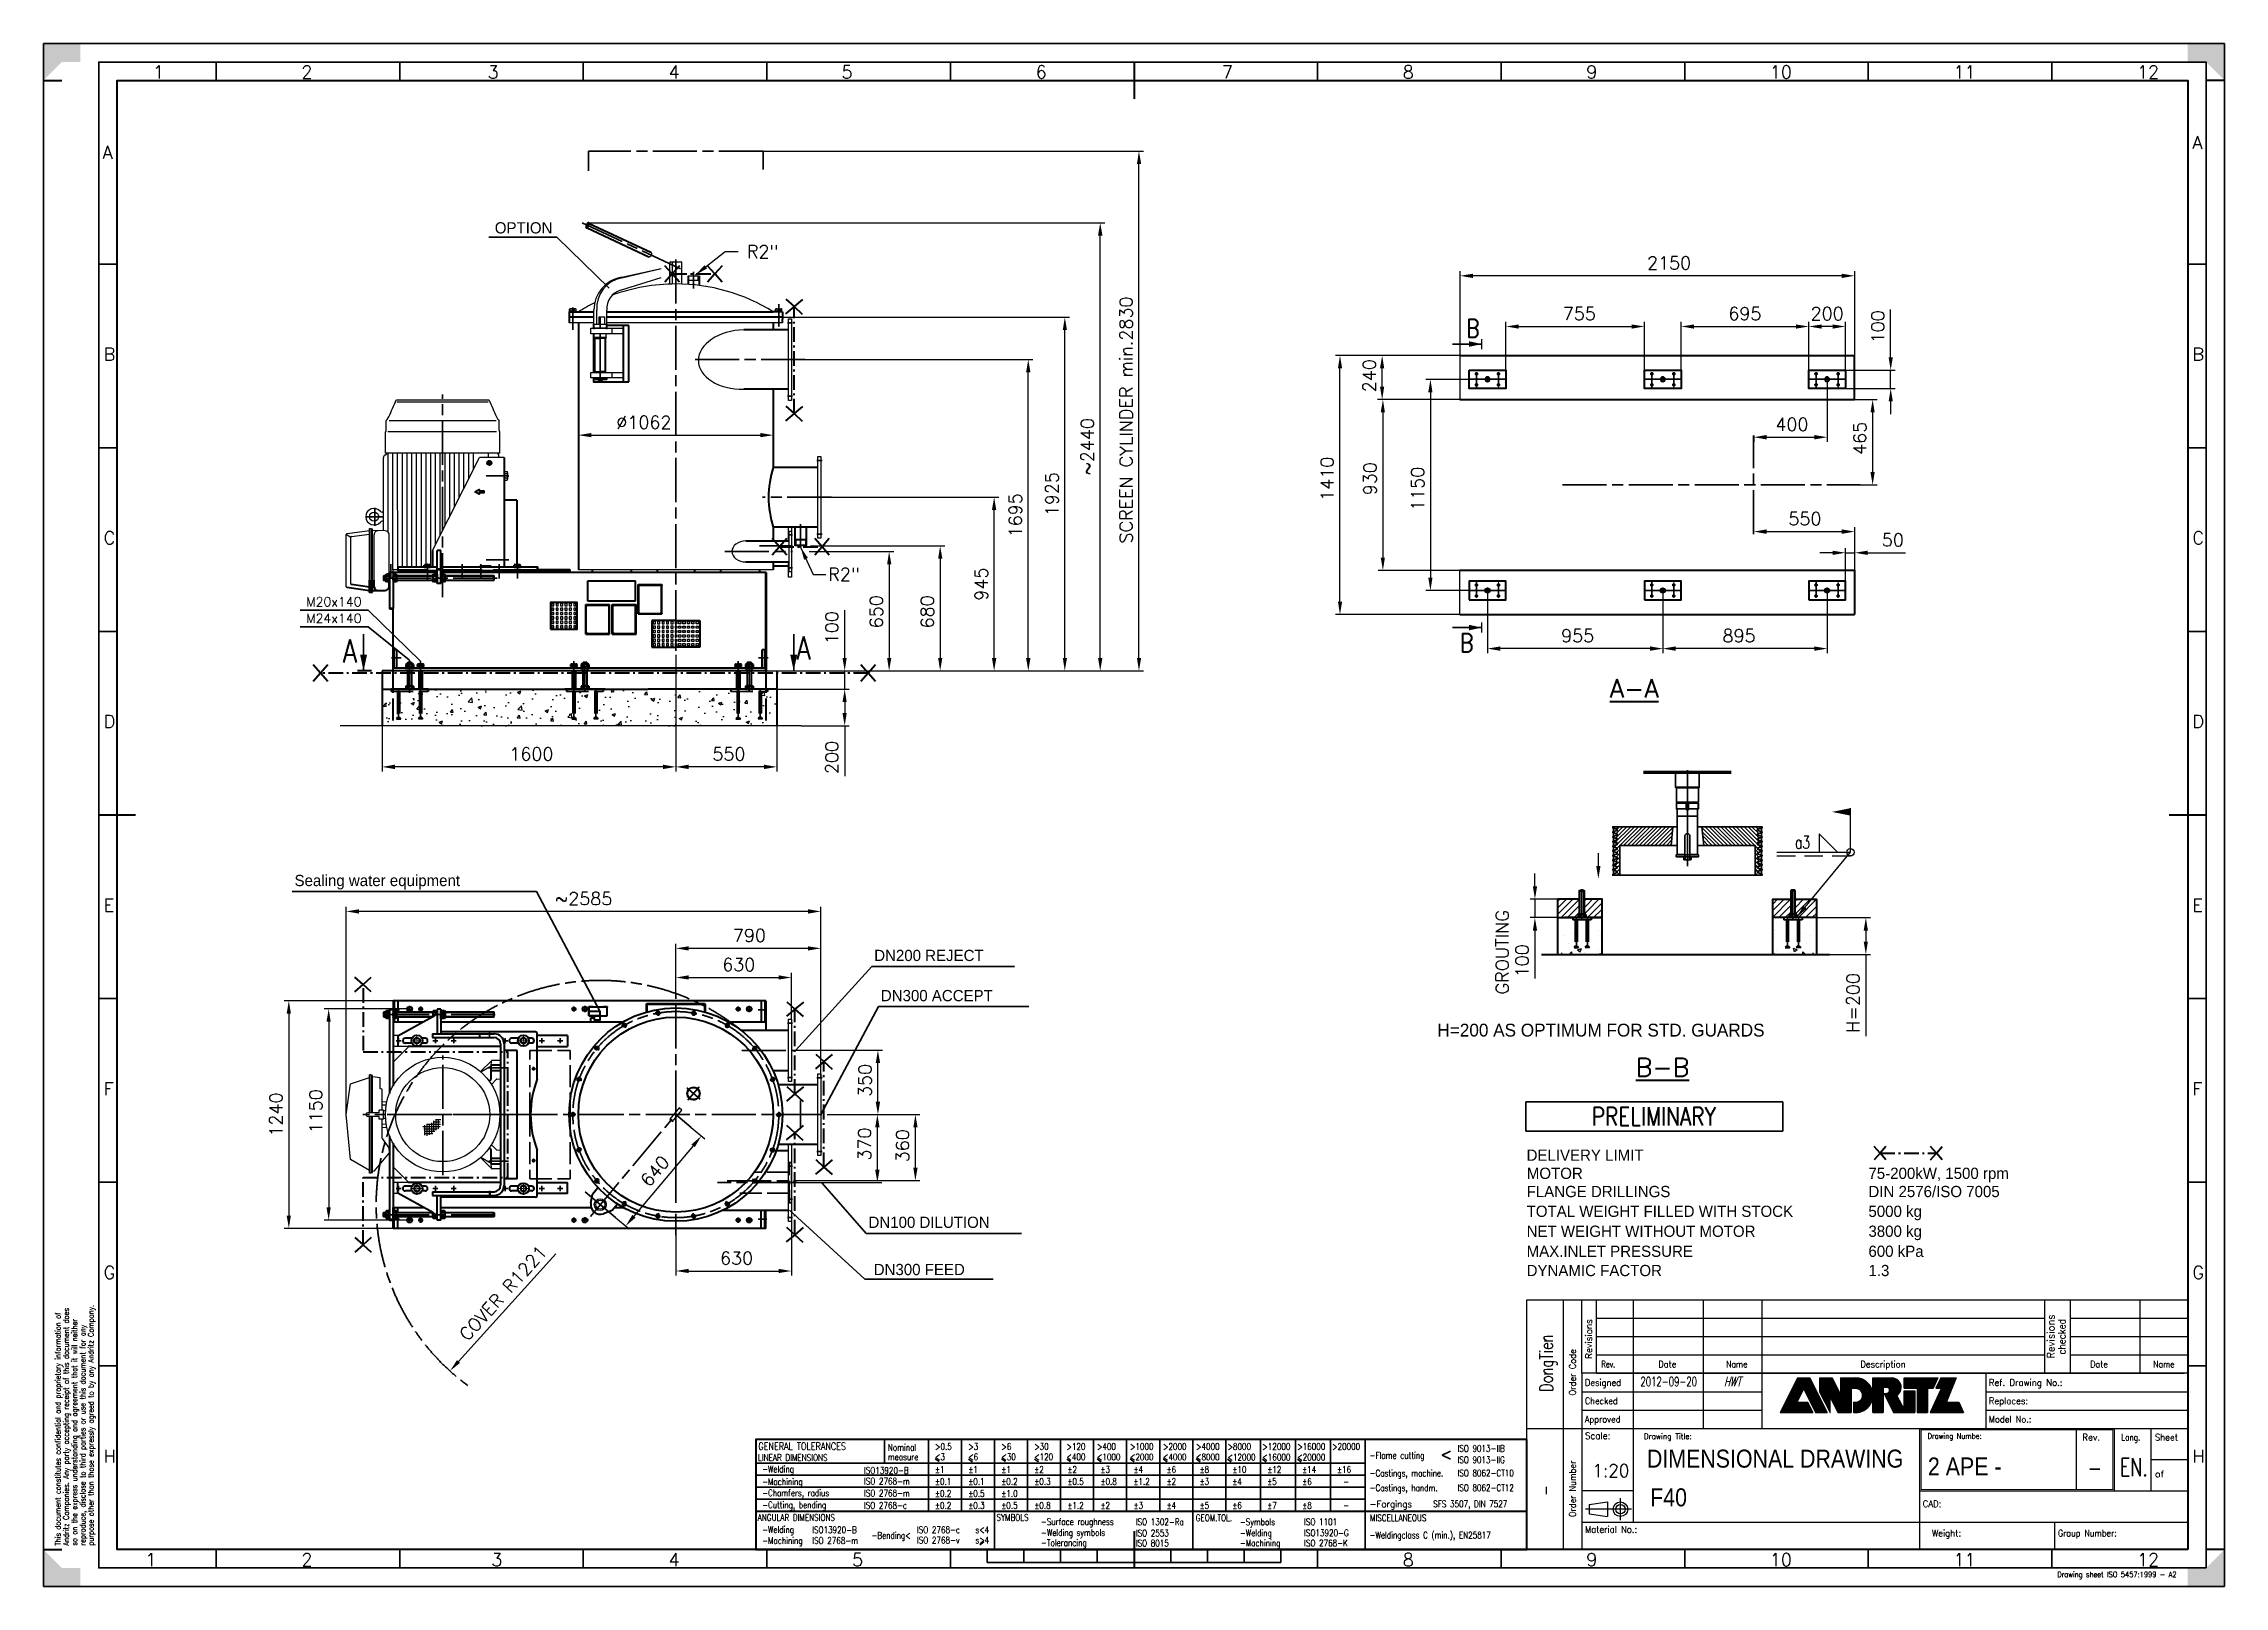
# Model space of a CAD drawing. Extents: x 0 to 11880, y 0 to 8400.
import ezdxf
from ezdxf.enums import TextEntityAlignment as Align

# ---------------------------------------------------------------- set-up
doc = ezdxf.new("R2010")
doc.units = 0
doc.header["$LTSCALE"] = 20
for name, pattern in [('5', [0]), ('ACAD_ISO02W100', [15, 12, -3]), ('ACAD_ISO08W100', [36, 24, -3, 6, -3]), ('ACAD_ISO12W100', [21, 12, -3, 0, -3, 0, -3]), ('CENTER', [2, 1.25, -0.25, 0.25, -0.25]), ('DASHDOT', [1.2, 1, -0.095, 0.01, -0.095]), ('HIDDEN', [0.375, 0.25, -0.125]), ('ISO_10', [6.5, 4, -1, 0.5, -1])]:
    doc.linetypes.add(name, pattern=pattern)
doc.layers.get('0').update_dxf_attribs({"linetype": 'CONTINUOUS'})
doc.layers.get('DEFPOINTS').update_dxf_attribs({"linetype": 'CONTINUOUS'})
for name, color, linetype in [('10', 3, 'CONTINUOUS'), ('20', 4, 'CONTINUOUS'), ('AHG-CON-35', 3, 'CONTINUOUS'), ('AHL-CEN-35', 1, 'CENTER'), ('AHL-CON-35', 3, 'CONTINUOUS'), ('AHL-CON-70', 7, 'CONTINUOUS'), ('AHX-SYM-MM', 1, 'CONTINUOUS'), ('schriftfeld', 7, 'CONTINUOUS'), ('SL0-0', 1, 'CONTINUOUS')]:
    doc.layers.add(name, color=color, linetype=linetype)
for name, color, linetype, lineweight in [('M_EQUIP_A1', 1, 'CONTINUOUS', 35), ('M_EQUIP_D1', 3, 'CONTINUOUS', 35), ('M_EQUIP_E2', 4, 'CONTINUOUS', 25), ('M_EQUIP_E3', 3, 'CONTINUOUS', 35), ('M_EQUIP_E5', 2, 'ACAD_ISO02W100', 50), ('M_EQUIP_E7', 7, 'CONTINUOUS', 70), ('M_EQUIP_E8', 8, 'ACAD_ISO08W100', 18), ('M_EQUIP_H_', 4, 'CONTINUOUS', 25), ('M_EQUIP_T13', 3, 'CONTINUOUS', 35), ('M_EQUIP_TA5', 2, 'CONTINUOUS', 50), ('Y_______B1', 3, 'CONTINUOUS', 35)]:
    doc.layers.add(name, color=color, linetype=linetype, lineweight=lineweight)
doc.styles.add('Drawing NO', font='arial.ttf')
doc.styles.add('S', font='simplex.shx', dxfattribs={"width": 0.8})
doc.styles.add('SIMPLEX', font='simplex.shx')
doc.styles.add('SIMPLEX2', font='simplex', dxfattribs={"width": 0.7})
doc.styles.add('TXT', font='TXT')
doc.dimstyles.new('NORDIC', dxfattribs={"dimscale": 20, "dimtxt": 3.5, "dimasz": 3.5, "dimexe": 1.25, "dimexo": 0, "dimgap": 0.6, "dimtad": 0, "dimdec": 0, "dimdsep": 46, "dimtxsty": 'SIMPLEX', "dimcen": 0, "dimclrd": 3, "dimclre": 3, "dimclrt": 3, "dimadec": 0, "dimazin": 0, "dimtfac": 1, "dimtdec": 3, "dimtmove": 0, "dimatfit": 3, "dimfxl": 1, "dimtvp": 1, "dimtolj": 1, "dimtzin": 0, "dimarcsym": 0})
doc.dimstyles.new('SYMBOLS', dxfattribs={"dimscale": 20, "dimtxt": 2.5, "dimasz": 3.5, "dimexe": 2, "dimexo": 1, "dimgap": 1.5, "dimtad": 1, "dimdec": 0, "dimdsep": 46, "dimtxsty": 'SIMPLEX', "dimcen": 2.5, "dimclrd": 1, "dimclre": 1, "dimclrt": 1, "dimadec": 0, "dimazin": 0, "dimtfac": 1, "dimtmove": 0, "dimatfit": 3, "dimfxl": 1, "dimtvp": 1, "dimtolj": 1, "dimtzin": 0, "dimarcsym": 0})

msp = doc.modelspace()

# ---------------------------------------------------------------- texts
at = {"color": 1}
for s, style, width, p in [('DIMENSIONAL DRAWING ', 'Drawing NO', 0.85, (8734.3, 646.5)), ('2 APE -', 'Drawing NO', 0.85, (10265, 603.9)), ('-', 'SIMPLEX', 0.710102, (11135.5, 596.7)), ('EN.', 'SIMPLEX', 0.710102, (11310.8, 600.5)), ('F40', 'Drawing NO', 0.85, (8751.9, 435.7))]:
    msp.add_text(s, height=98, dxfattribs=dict(at, style=style, width=width)).set_placement(p)
at = {"layer": '10', "color": 3, "style": 'SIMPLEX', "width": 0.750376}
for s, p in [('DongTien', (8221.6, 1215.1)), ('-', (8217.8, 521.9))]:
    msp.add_text(s, height=70, rotation=90, dxfattribs=at).set_placement(p, align=Align.CENTER)
at = {"layer": '10', "color": 3, "style": 'SIMPLEX', "width": 0.960632}
msp.add_text('1:20', height=70, dxfattribs=at).set_placement((8437.1, 595.4))
at = {"layer": '20', "color": 4, "style": 'SIMPLEX', "width": 0.679426}
msp.add_text('2012-09-20', height=50, dxfattribs=at).set_placement((8853, 1090), align=Align.CENTER)
at = {"layer": '20', "color": 4, "style": 'SIMPLEX', "oblique": 15, "width": 0.691837}
msp.add_text('HWT', height=50, dxfattribs=at).set_placement((9200.1, 1090), align=Align.CENTER)
at = {"layer": 'AHL-CON-35', "color": 3, "linetype": 'Continuous'}
for s, height, style, p in [('OPTION', 61.25, 'TXT', (2457.9, 7366.4)), ('M20x140', 50, 'SIMPLEX', (1430.1, 5335.8)), ('M24x140', 50, 'SIMPLEX', (1430.1, 5245.7)), ('Sealing water equipment', 61.25, 'TXT', (1367, 3812.8)), ('DN200 REJECT', 61.25, 'TXT', (4524.8, 3404.8)), ('DN300 ACCEPT', 61.25, 'TXT', (4561, 3186)), ('H=200 AS OPTIMUM FOR STD. GUARDS', 69.825, 'TXT', (7592.9, 2993.8)), ('MOTOR', 61.25, 'TXT', (8080, 2218.4)), ('75-200kW, 1500 rpm', 61.25, 'TXT', (9941, 2218.4)), ('FLANGE DRILLINGS', 61.25, 'TXT', (8078.9, 2119.3)), ('DIN 2576/ISO 7005', 61.25, 'TXT', (9941, 2119.3)), ('TOTAL WEIGHT FILLED WITH STOCK', 61.25, 'TXT', (8078.9, 2011.6)), ('5000 kg', 61.25, 'TXT', (9941, 2011.6)), ('DN100 DILUTION', 61.25, 'TXT', (4493.7, 1951.7)), ('NET WEIGHT WITHOUT MOTOR', 61.25, 'TXT', (8078.9, 1903.1)), ('3800 kg', 61.25, 'TXT', (9941, 1903.1)), ('MAX.INLET PRESSURE', 61.25, 'TXT', (8078.9, 1794)), ('600 kPa', 61.25, 'TXT', (9941, 1794)), ('DN300 FEED', 61.25, 'TXT', (4522.2, 1694.7)), ('DYNAMIC FACTOR', 61.25, 'TXT', (8078.9, 1689.1)), ('1.3', 61.25, 'TXT', (9941, 1689.1))]:
    msp.add_text(s, height=height, dxfattribs=dict(at, style=style)).set_placement(p)
at = {"layer": 'AHL-CON-35', "color": 3, "linetype": 'Continuous', "style": 'SIMPLEX'}
msp.add_text('GROUTING', height=70, rotation=90, dxfattribs=at).set_placement((7980.8, 3223.6))
at = {"layer": 'AHL-CON-35', "color": 3, "linetype": 'Continuous', "style": 'TXT'}
msp.add_text('DELIVERY LIMIT', height=61.25, dxfattribs=at).set_placement((8078.6, 2298.8), align=Align.BOTTOM_LEFT)
at = {"layer": 'M_EQUIP_T13', "color": 3, "linetype": 'Continuous', "char_height": 70, "attachment_point": 4, "style": 'SIMPLEX'}
for insert in [(3783.1, 7267.7), (4226.3, 5510.3)]:
    msp.add_mtext(' R2"', dxfattribs=dict(at, insert=insert))
at = {"layer": 'M_EQUIP_TA5', "linetype": 'Continuous', "style": 'SIMPLEX'}
for s, p in [('%%uA-A', (8532.1, 4838.9)), ('%%uB-B', (8673.2, 2776.8))]:
    msp.add_text(s, height=100, dxfattribs=at).set_placement(p)

# ---------------------------------------------------------------- blocks, each defined once
blk = doc.blocks.new('*D11')
at = {"layer": 'DEFPOINTS', "color": 0, "linetype": 'Continuous', "lineweight": 25, "transparency": 16777216}
for p in [(2966, 7425), (5756, 7425), (3994, 4985)]:
    blk.add_point(p, dxfattribs=at)
at = {"layer": 'M_EQUIP_D1', "color": 3, "linetype": 'Continuous', "lineweight": -2, "transparency": 16777216}
for p, q in [((2966, 7425), (5781, 7425)), ((5756, 5055), (5756, 7355)), ((3994, 4985), (5781, 4985))]:
    blk.add_line(p, q, dxfattribs=at)
at = {"layer": 'M_EQUIP_D1', "color": 3, "linetype": 'Continuous', "lineweight": 25, "transparency": 16777216}
for points in [[(5744, 7355), (5768, 7355), (5756, 7425)], [(5744, 5055), (5768, 5055), (5756, 4985)]]:
    blk.add_solid(points, dxfattribs=at)
at = {"layer": 'M_EQUIP_D1', "color": 3, "linetype": 'Continuous', "transparency": 16777216, "insert": (5686, 6205), "char_height": 70, "attachment_point": 5, "rotation": 90, "style": 'SIMPLEX'}
blk.add_mtext('\\A1;~2440', dxfattribs=at)
blk = doc.blocks.new('*D12')
at = {"layer": 'DEFPOINTS', "color": 0, "linetype": 'Continuous', "lineweight": 25, "transparency": 16777216}
for p in [(4025, 6910), (5563, 6910), (3994, 4985)]:
    blk.add_point(p, dxfattribs=at)
at = {"layer": 'M_EQUIP_D1', "color": 3, "linetype": 'Continuous', "lineweight": -2, "transparency": 16777216}
for p, q in [((4025, 6910), (5588, 6910)), ((5563, 5055), (5563, 6840)), ((3994, 4985), (5588, 4985))]:
    blk.add_line(p, q, dxfattribs=at)
at = {"layer": 'M_EQUIP_D1', "color": 3, "linetype": 'Continuous', "lineweight": 25, "transparency": 16777216}
for points in [[(5552, 6840), (5575, 6840), (5563, 6910)], [(5552, 5055), (5575, 5055), (5563, 4985)]]:
    blk.add_solid(points, dxfattribs=at)
at = {"layer": 'M_EQUIP_D1', "color": 3, "linetype": 'Continuous', "transparency": 16777216, "insert": (5493, 5947), "char_height": 70, "attachment_point": 5, "rotation": 90, "style": 'SIMPLEX'}
blk.add_mtext('\\A1;1925', dxfattribs=at)
blk = doc.blocks.new('*D13')
at = {"layer": 'DEFPOINTS', "color": 0, "linetype": 'Continuous', "lineweight": 25, "transparency": 16777216}
for p in [(1904, 3189), (1336, 1949), (1904, 1949)]:
    blk.add_point(p, dxfattribs=at)
at = {"layer": 'M_EQUIP_D1', "color": 3, "linetype": 'Continuous', "lineweight": -2, "transparency": 16777216}
for p, q in [((1904, 3189), (1311, 3189)), ((1336, 3119), (1336, 2019)), ((1904, 1949), (1311, 1949))]:
    blk.add_line(p, q, dxfattribs=at)
at = {"layer": 'M_EQUIP_D1', "color": 3, "linetype": 'Continuous', "lineweight": 25, "transparency": 16777216}
for points in [[(1324, 3119), (1347, 3119), (1336, 3189)], [(1324, 2019), (1347, 2019), (1336, 1949)]]:
    blk.add_solid(points, dxfattribs=at)
at = {"layer": 'M_EQUIP_D1', "color": 3, "linetype": 'Continuous', "transparency": 16777216, "insert": (1266, 2569), "char_height": 70, "attachment_point": 5, "rotation": 90, "style": 'SIMPLEX'}
blk.add_mtext('\\A1;1240', dxfattribs=at)
blk = doc.blocks.new('*D14')
at = {"layer": 'DEFPOINTS', "color": 0, "linetype": 'Continuous', "lineweight": 25, "transparency": 16777216}
for p in [(3033, 2078), (2214, 1173)]:
    blk.add_point(p, dxfattribs=at)
at = {"layer": 'M_EQUIP_D1', "color": 3, "linetype": 'Continuous', "lineweight": -2, "transparency": 16777216}
blk.add_line((2791, 1811), (2261, 1225), dxfattribs=at)
at = {"layer": 'M_EQUIP_D1', "color": 3, "linetype": 'Continuous', "lineweight": 25, "transparency": 16777216}
blk.add_solid([(2252, 1232), (2269, 1217), (2214, 1173)], dxfattribs=at)
at = {"layer": 'M_EQUIP_D1', "color": 3, "linetype": 'Continuous', "transparency": 16777216, "insert": (2503, 1597), "char_height": 70, "attachment_point": 5, "rotation": 47.8879, "style": 'SIMPLEX'}
blk.add_mtext('\\A1;COVER R1221', dxfattribs=at)
blk = doc.blocks.new('*D15')
at = {"layer": 'DEFPOINTS', "color": 0, "linetype": 'Continuous', "lineweight": 25, "transparency": 16777216}
for p in [(3444, 1912), (4074, 1986), (4074, 1717)]:
    blk.add_point(p, dxfattribs=at)
at = {"layer": 'M_EQUIP_D1', "color": 3, "linetype": 'Continuous', "lineweight": -2, "transparency": 16777216}
for p, q in [((3444, 1912), (3444, 1692)), ((4074, 1986), (4074, 1692)), ((3514, 1717), (4004, 1717))]:
    blk.add_line(p, q, dxfattribs=at)
at = {"layer": 'M_EQUIP_D1', "color": 3, "linetype": 'Continuous', "lineweight": 25, "transparency": 16777216}
for points in [[(3514, 1729), (3514, 1706), (3444, 1717)], [(4004, 1729), (4004, 1706), (4074, 1717)]]:
    blk.add_solid(points, dxfattribs=at)
at = {"layer": 'M_EQUIP_D1', "color": 3, "linetype": 'Continuous', "transparency": 16777216, "insert": (3775, 1787), "char_height": 70, "attachment_point": 5, "style": 'SIMPLEX'}
blk.add_mtext('\\A1;630', dxfattribs=at)
blk = doc.blocks.new('*D16')
at = {"layer": 'DEFPOINTS', "color": 0, "linetype": 'Continuous', "lineweight": 25, "transparency": 16777216}
for p in [(3527, 2499), (3116, 2008), (3171, 1962)]:
    blk.add_point(p, dxfattribs=at)
at = {"layer": 'M_EQUIP_D1', "color": 3, "linetype": 'Continuous', "lineweight": -2, "transparency": 16777216}
for p, q in [((3527, 2499), (3602, 2436)), ((3538, 2399), (3216, 2016)), ((3116, 2008), (3190, 1946))]:
    blk.add_line(p, q, dxfattribs=at)
at = {"layer": 'M_EQUIP_D1', "color": 3, "linetype": 'Continuous', "lineweight": 25, "transparency": 16777216}
for points in [[(3529, 2406), (3547, 2391), (3583, 2452)], [(3207, 2023), (3225, 2008), (3171, 1962)]]:
    blk.add_solid(points, dxfattribs=at)
at = {"layer": 'M_EQUIP_D1', "color": 3, "linetype": 'Continuous', "transparency": 16777216, "insert": (3330, 2261), "char_height": 70, "attachment_point": 5, "rotation": 50, "style": 'SIMPLEX'}
blk.add_mtext('\\A1;640', dxfattribs=at)
blk = doc.blocks.new('*D17')
at = {"layer": 'DEFPOINTS', "color": 0, "linetype": 'Continuous', "lineweight": 25, "transparency": 16777216}
for p in [(1649, 3675), (4234, 2791), (1649, 2569)]:
    blk.add_point(p, dxfattribs=at)
at = {"layer": 'M_EQUIP_D1', "color": 3, "linetype": 'Continuous', "lineweight": -2, "transparency": 16777216}
for p, q in [((1649, 2569), (1649, 3700)), ((4234, 2791), (4234, 3700)), ((4164, 3675), (1719, 3675))]:
    blk.add_line(p, q, dxfattribs=at)
at = {"layer": 'M_EQUIP_D1', "color": 3, "linetype": 'Continuous', "lineweight": 25, "transparency": 16777216}
for points in [[(1719, 3687), (1719, 3663), (1649, 3675)], [(4164, 3687), (4164, 3663), (4234, 3675)]]:
    blk.add_solid(points, dxfattribs=at)
at = {"layer": 'M_EQUIP_D1', "color": 3, "linetype": 'Continuous', "transparency": 16777216, "insert": (2942, 3745), "char_height": 70, "attachment_point": 5, "style": 'SIMPLEX'}
blk.add_mtext('\\A1;~2585', dxfattribs=at)
blk = doc.blocks.new('*D18')
at = {"layer": 'DEFPOINTS', "color": 0, "linetype": 'Continuous', "lineweight": 25, "transparency": 16777216}
for p in [(1977, 3144), (1553, 1994), (1977, 1994)]:
    blk.add_point(p, dxfattribs=at)
at = {"layer": 'M_EQUIP_D1', "color": 3, "linetype": 'Continuous', "lineweight": -2, "transparency": 16777216}
for p, q in [((1977, 3144), (1528, 3144)), ((1553, 3074), (1553, 2064)), ((1977, 1994), (1528, 1994))]:
    blk.add_line(p, q, dxfattribs=at)
at = {"layer": 'M_EQUIP_D1', "color": 3, "linetype": 'Continuous', "lineweight": 25, "transparency": 16777216}
for points in [[(1541, 3074), (1564, 3074), (1553, 3144)], [(1541, 2064), (1564, 2064), (1553, 1994)]]:
    blk.add_solid(points, dxfattribs=at)
at = {"layer": 'M_EQUIP_D1', "color": 3, "linetype": 'Continuous', "transparency": 16777216, "insert": (1483, 2587), "char_height": 70, "attachment_point": 5, "rotation": 90, "style": 'SIMPLEX'}
blk.add_mtext('\\A1;1150', dxfattribs=at)
blk = doc.blocks.new('14264546')
at = {"layer": 'M_EQUIP_E7', "linetype": 'Continuous'}
for p, q in [((0, 16), (0, -16)), ((3, 21), (16, 21)), ((3, 10), (16, 10)), ((19, 16), (19, -16)), ((3, -10), (16, -10)), ((3, -21), (16, -21))]:
    blk.add_line(p, q, dxfattribs=at)
for centre, radius, start, end in [((6, 16), 5.86, 116.9812, 243.0188), ((19, 0), 18.6, 145.918, 214.082), ((13, 16), 5.86, 296.9812, 63.0188), ((1, 0), 18.6, 325.918, 34.082), ((6, -16), 5.86, 116.9812, 243.0188), ((13, -16), 5.86, 296.9812, 63.0188)]:
    blk.add_arc(centre, radius, start, end, dxfattribs=at)
at = {"layer": 'M_EQUIP_E8', "linetype": 'CENTER'}
blk.add_line((-3, 0), (22, 0), dxfattribs=at)
blk = doc.blocks.new('10323818')
at = {"layer": 'M_EQUIP_E7', "linetype": 'Continuous'}
for p, q in [((0, 22), (0, -22)), ((4, 22), (0, 22)), ((4, -22), (4, 22)), ((0, -22), (4, -22))]:
    blk.add_line(p, q, dxfattribs=at)
at = {"layer": 'M_EQUIP_E8', "linetype": 'CENTER'}
blk.add_line((-3, 0), (7, 0), dxfattribs=at)
blk = doc.blocks.new('1002024')
at = {"layer": 'M_EQUIP_E7', "linetype": 'Continuous'}
for p, q in [((-15, 9), (0, 17)), ((-15, -9), (-15, 9)), ((0, 17), (15, 9)), ((15, 9), (15, -9)), ((0, -17), (-15, -9)), ((15, -9), (0, -17))]:
    blk.add_line(p, q, dxfattribs=at)
blk.add_circle((0, 0), 15, dxfattribs=at)
at = {"layer": 'M_EQUIP_E8', "linetype": 'CENTER'}
for p, q in [((26, 0), (-26, 0)), ((0, 26), (0, -26))]:
    blk.add_line(p, q, dxfattribs=at)
blk = doc.blocks.new('*D38')
at = {"layer": 'DEFPOINTS', "color": 0, "linetype": 'Continuous', "lineweight": 25, "transparency": 16777216}
for p in [(3444, 3474), (3444, 3226), (4234, 2766)]:
    blk.add_point(p, dxfattribs=at)
at = {"layer": 'M_EQUIP_D1', "color": 3, "linetype": 'Continuous', "lineweight": -2, "transparency": 16777216}
for p, q in [((3444, 3226), (3444, 3499)), ((4164, 3474), (3514, 3474)), ((4234, 2766), (4234, 3499))]:
    blk.add_line(p, q, dxfattribs=at)
at = {"layer": 'M_EQUIP_D1', "color": 3, "linetype": 'Continuous', "lineweight": 25, "transparency": 16777216}
for points in [[(3514, 3485), (3514, 3462), (3444, 3474)], [(4164, 3485), (4164, 3462), (4234, 3474)]]:
    blk.add_solid(points, dxfattribs=at)
at = {"layer": 'M_EQUIP_D1', "color": 3, "linetype": 'Continuous', "transparency": 16777216, "insert": (3845, 3544), "char_height": 70, "attachment_point": 5, "style": 'SIMPLEX'}
blk.add_mtext('\\A1;790', dxfattribs=at)
blk = doc.blocks.new('*D39')
at = {"layer": 'DEFPOINTS', "color": 0, "linetype": 'Continuous', "lineweight": 25, "transparency": 16777216}
for p in [(4268, 2569), (4749, 2569), (4092, 2209)]:
    blk.add_point(p, dxfattribs=at)
at = {"layer": 'M_EQUIP_D1', "color": 3, "linetype": 'Continuous', "lineweight": -2, "transparency": 16777216}
for p, q in [((4268, 2569), (4774, 2569)), ((4749, 2279), (4749, 2499)), ((4092, 2209), (4774, 2209))]:
    blk.add_line(p, q, dxfattribs=at)
at = {"layer": 'M_EQUIP_D1', "color": 3, "linetype": 'Continuous', "lineweight": 25, "transparency": 16777216}
for points in [[(4738, 2499), (4761, 2499), (4749, 2569)], [(4738, 2279), (4761, 2279), (4749, 2209)]]:
    blk.add_solid(points, dxfattribs=at)
at = {"layer": 'M_EQUIP_D1', "color": 3, "linetype": 'Continuous', "transparency": 16777216, "insert": (4679, 2399), "char_height": 70, "attachment_point": 5, "rotation": 90, "style": 'SIMPLEX'}
blk.add_mtext('\\A1;360', dxfattribs=at)
blk = doc.blocks.new('*D40')
at = {"layer": 'DEFPOINTS', "color": 0, "linetype": 'Continuous', "lineweight": 25, "transparency": 16777216}
for p in [(4268, 2569), (4542, 2569), (4105, 2199)]:
    blk.add_point(p, dxfattribs=at)
at = {"layer": 'M_EQUIP_D1', "color": 3, "linetype": 'Continuous', "lineweight": -2, "transparency": 16777216}
for p, q in [((4268, 2569), (4567, 2569)), ((4542, 2269), (4542, 2499)), ((4105, 2199), (4567, 2199))]:
    blk.add_line(p, q, dxfattribs=at)
at = {"layer": 'M_EQUIP_D1', "color": 3, "linetype": 'Continuous', "lineweight": 25, "transparency": 16777216}
for points in [[(4530, 2499), (4554, 2499), (4542, 2569)], [(4530, 2269), (4554, 2269), (4542, 2199)]]:
    blk.add_solid(points, dxfattribs=at)
at = {"layer": 'M_EQUIP_D1', "color": 3, "linetype": 'Continuous', "transparency": 16777216, "insert": (4472, 2408), "char_height": 70, "attachment_point": 5, "rotation": 90, "style": 'SIMPLEX'}
blk.add_mtext('\\A1;370', dxfattribs=at)
blk = doc.blocks.new('*D41')
at = {"layer": 'DEFPOINTS', "color": 0, "linetype": 'Continuous', "lineweight": 25, "transparency": 16777216}
for p in [(4095, 2919), (4545, 2919), (4268, 2569)]:
    blk.add_point(p, dxfattribs=at)
at = {"layer": 'M_EQUIP_D1', "color": 3, "linetype": 'Continuous', "lineweight": -2, "transparency": 16777216}
for p, q in [((4095, 2919), (4570, 2919)), ((4545, 2639), (4545, 2849)), ((4268, 2569), (4570, 2569))]:
    blk.add_line(p, q, dxfattribs=at)
at = {"layer": 'M_EQUIP_D1', "color": 3, "linetype": 'Continuous', "lineweight": 25, "transparency": 16777216}
for points in [[(4533, 2849), (4557, 2849), (4545, 2919)], [(4533, 2639), (4557, 2639), (4545, 2569)]]:
    blk.add_solid(points, dxfattribs=at)
at = {"layer": 'M_EQUIP_D1', "color": 3, "linetype": 'Continuous', "transparency": 16777216, "insert": (4475, 2755), "char_height": 70, "attachment_point": 5, "rotation": 90, "style": 'SIMPLEX'}
blk.add_mtext('\\A1;350', dxfattribs=at)
blk = doc.blocks.new('*D42')
at = {"layer": 'DEFPOINTS', "color": 0, "linetype": 'Continuous', "lineweight": 25, "transparency": 16777216}
for p in [(3444, 3226), (4074, 3315), (4074, 3089)]:
    blk.add_point(p, dxfattribs=at)
at = {"layer": 'M_EQUIP_D1', "color": 3, "linetype": 'Continuous', "lineweight": -2, "transparency": 16777216}
for p, q in [((3444, 3226), (3444, 3340)), ((4074, 3089), (4074, 3340)), ((3514, 3315), (4004, 3315))]:
    blk.add_line(p, q, dxfattribs=at)
at = {"layer": 'M_EQUIP_D1', "color": 3, "linetype": 'Continuous', "lineweight": 25, "transparency": 16777216}
for points in [[(3514, 3327), (3514, 3304), (3444, 3315)], [(4004, 3327), (4004, 3304), (4074, 3315)]]:
    blk.add_solid(points, dxfattribs=at)
at = {"layer": 'M_EQUIP_D1', "color": 3, "linetype": 'Continuous', "transparency": 16777216, "insert": (3787, 3385), "char_height": 70, "attachment_point": 5, "style": 'SIMPLEX'}
blk.add_mtext('\\A1;630', dxfattribs=at)
blk = doc.blocks.new('*D43')
at = {"layer": 'DEFPOINTS', "color": 0, "linetype": 'Continuous', "lineweight": 25, "transparency": 16777216}
for p in [(2913, 6207), (3975, 6268), (3975, 6202)]:
    blk.add_point(p, dxfattribs=at)
at = {"layer": 'M_EQUIP_D1', "color": 3, "linetype": 'Continuous', "lineweight": -2, "transparency": 16777216}
for p, q in [((2913, 6207), (2913, 6293)), ((2983, 6268), (3905, 6268)), ((3975, 6202), (3975, 6293))]:
    blk.add_line(p, q, dxfattribs=at)
at = {"layer": 'M_EQUIP_D1', "color": 3, "linetype": 'Continuous', "lineweight": 25, "transparency": 16777216}
for points in [[(2983, 6280), (2983, 6257), (2913, 6268)], [(3905, 6280), (3905, 6257), (3975, 6268)]]:
    blk.add_solid(points, dxfattribs=at)
at = {"layer": 'M_EQUIP_D1', "color": 3, "linetype": 'Continuous', "transparency": 16777216, "insert": (3270, 6338), "char_height": 70, "attachment_point": 5, "style": 'SIMPLEX'}
blk.add_mtext('\\A1;%%c1062', dxfattribs=at)
blk = doc.blocks.new('KILVET')
at = {"layer": 'M_EQUIP_E7', "linetype": 'Continuous'}
for p, q in [((-63, -82), (-63, 78)), ((-63, 78), (67, 78)), ((-60, -75), (-60, 72)), ((-57, 75), (60, 75)), ((64, -75), (64, 72)), ((67, -82), (67, 78)), ((-63, -82), (67, -82)), ((-57, -79), (60, -79))]:
    blk.add_line(p, q, dxfattribs=at)
for centre in [(-60, 75), (64, 75), (-60, -79), (64, -79)]:
    blk.add_circle(centre, 1.75, dxfattribs=at)
for centre, start, end in [((-60, 75), 270, 0), ((64, 75), 180, 270), ((-60, -79), 0, 90), ((64, -79), 90, 180)]:
    blk.add_arc(centre, 3.75, start, end, dxfattribs=at)
blk = doc.blocks.new('CUTARROW')
at = {"color": 0, "linetype": 'Continuous'}
blk.add_line((-8, 0), (0, 0), dxfattribs=at)
blk.add_solid([(-3.5, 0.75), (-3.5, -0.75), (0, 0)], dxfattribs=at)
at = {"color": 7, "linetype": 'Continuous', "style": 'SIMPLEX', "width": 0.8}
blk.add_attdef('A', (-8, 1), '', height=5, dxfattribs=at)
blk = doc.blocks.new('14491978')
at = {"layer": 'M_EQUIP_E7', "linetype": 'Continuous'}
for p, q in [((0, 16), (0, -16)), ((3, 21), (16, 21)), ((3, 10), (16, 10)), ((19, 16), (19, -16)), ((3, -10), (16, -10)), ((3, -21), (16, -21))]:
    blk.add_line(p, q, dxfattribs=at)
for centre, radius, start, end in [((6, 16), 5.86, 116.9812, 243.0188), ((19, 0), 18.6, 145.918, 214.082), ((13, 16), 5.86, 296.9812, 63.0188), ((1, 0), 18.6, 325.918, 34.082), ((6, -16), 5.86, 116.9812, 243.0188), ((13, -16), 5.86, 296.9812, 63.0188)]:
    blk.add_arc(centre, radius, start, end, dxfattribs=at)
at = {"layer": 'M_EQUIP_E8', "linetype": 'CENTER'}
blk.add_line((-3, 0), (22, 0), dxfattribs=at)
blk = doc.blocks.new('10202483')
at = {"layer": 'AHL-CEN-35', "linetype": 'CENTER'}
blk.add_line((-3, 0), (6, 0), dxfattribs=at)
at = {"layer": 'AHL-CON-70', "linetype": 'Continuous'}
for p, q in [((0, 18.5), (0, -18.5)), ((3, 18.5), (0, 18.5)), ((3, -18.5), (3, 18.5)), ((0, -18.5), (3, -18.5))]:
    blk.add_line(p, q, dxfattribs=at)
blk = doc.blocks.new('*D44')
at = {"layer": 'DEFPOINTS', "color": 0, "linetype": 'Continuous', "lineweight": 25, "transparency": 16777216}
for p in [(4149, 6680), (5364, 6680), (3994, 4985)]:
    blk.add_point(p, dxfattribs=at)
at = {"layer": 'M_EQUIP_D1', "color": 3, "linetype": 'Continuous', "lineweight": -2, "transparency": 16777216}
for p, q in [((4149, 6680), (5389, 6680)), ((5364, 5055), (5364, 6610)), ((3994, 4985), (5389, 4985))]:
    blk.add_line(p, q, dxfattribs=at)
at = {"layer": 'M_EQUIP_D1', "color": 3, "linetype": 'Continuous', "lineweight": 25, "transparency": 16777216}
for points in [[(5352, 6610), (5376, 6610), (5364, 6680)], [(5352, 5055), (5376, 5055), (5364, 4985)]]:
    blk.add_solid(points, dxfattribs=at)
at = {"layer": 'M_EQUIP_D1', "color": 3, "linetype": 'Continuous', "transparency": 16777216, "insert": (5294, 5832), "char_height": 70, "attachment_point": 5, "rotation": 90, "style": 'SIMPLEX'}
blk.add_mtext('\\A1;1695', dxfattribs=at)
blk = doc.blocks.new('*D45')
at = {"layer": 'DEFPOINTS', "color": 0, "linetype": 'Continuous', "lineweight": 25, "transparency": 16777216}
for p in [(4291, 5930), (5178, 5930), (3994, 4985)]:
    blk.add_point(p, dxfattribs=at)
at = {"layer": 'M_EQUIP_D1', "color": 3, "linetype": 'Continuous', "lineweight": -2, "transparency": 16777216}
for p, q in [((4291, 5930), (5203, 5930)), ((5178, 5055), (5178, 5860)), ((3994, 4985), (5203, 4985))]:
    blk.add_line(p, q, dxfattribs=at)
at = {"layer": 'M_EQUIP_D1', "color": 3, "linetype": 'Continuous', "lineweight": 25, "transparency": 16777216}
for points in [[(5166, 5860), (5190, 5860), (5178, 5930)], [(5166, 5055), (5190, 5055), (5178, 4985)]]:
    blk.add_solid(points, dxfattribs=at)
at = {"layer": 'M_EQUIP_D1', "color": 3, "linetype": 'Continuous', "transparency": 16777216, "insert": (5108, 5457), "char_height": 70, "attachment_point": 5, "rotation": 90, "style": 'SIMPLEX'}
blk.add_mtext('\\A1;945', dxfattribs=at)
blk = doc.blocks.new('*D46')
at = {"layer": 'DEFPOINTS', "color": 0, "linetype": 'Continuous', "lineweight": 25, "transparency": 16777216}
for p in [(3994, 4885), (4126, 4685), (4364, 4685)]:
    blk.add_point(p, dxfattribs=at)
at = {"layer": 'M_EQUIP_D1', "color": 3, "linetype": 'Continuous', "lineweight": -2, "transparency": 16777216}
for p, q in [((3994, 4885), (4389, 4885)), ((4364, 4815), (4364, 4755)), ((4126, 4685), (4389, 4685)), ((4364, 4685), (4364, 4411))]:
    blk.add_line(p, q, dxfattribs=at)
at = {"layer": 'M_EQUIP_D1', "color": 3, "linetype": 'Continuous', "lineweight": 25, "transparency": 16777216}
for points in [[(4352, 4815), (4375, 4815), (4364, 4885)], [(4352, 4755), (4375, 4755), (4364, 4685)]]:
    blk.add_solid(points, dxfattribs=at)
at = {"layer": 'M_EQUIP_D1', "color": 3, "linetype": 'Continuous', "transparency": 16777216, "insert": (4294, 4513), "char_height": 70, "attachment_point": 5, "rotation": 90, "style": 'SIMPLEX'}
blk.add_mtext('\\A1;200', dxfattribs=at)
blk = doc.blocks.new('*D47')
at = {"layer": 'DEFPOINTS', "color": 0, "linetype": 'Continuous', "lineweight": 25, "transparency": 16777216}
for p in [(3994, 4985), (3994, 4885), (4364, 4885)]:
    blk.add_point(p, dxfattribs=at)
at = {"layer": 'M_EQUIP_D1', "color": 3, "linetype": 'Continuous', "lineweight": -2, "transparency": 16777216}
for p, q in [((4364, 5055), (4364, 5316)), ((3994, 4985), (4389, 4985)), ((3994, 4885), (4389, 4885)), ((4364, 4885), (4364, 4985)), ((4364, 4815), (4364, 4745))]:
    blk.add_line(p, q, dxfattribs=at)
at = {"layer": 'M_EQUIP_D1', "color": 3, "linetype": 'Continuous', "lineweight": 25, "transparency": 16777216}
for points in [[(4352, 5055), (4375, 5055), (4364, 4985)], [(4352, 4815), (4375, 4815), (4364, 4885)]]:
    blk.add_solid(points, dxfattribs=at)
at = {"layer": 'M_EQUIP_D1', "color": 3, "linetype": 'Continuous', "transparency": 16777216, "insert": (4294, 5220), "char_height": 70, "attachment_point": 5, "rotation": 90, "style": 'SIMPLEX'}
blk.add_mtext('\\A1;100', dxfattribs=at)
blk = doc.blocks.new('*D48')
at = {"layer": 'DEFPOINTS', "color": 0, "linetype": 'Continuous', "lineweight": 25, "transparency": 16777216}
for p in [(4177, 5665), (3994, 4985), (4884, 4985)]:
    blk.add_point(p, dxfattribs=at)
at = {"layer": 'M_EQUIP_D1', "color": 3, "linetype": 'Continuous', "lineweight": -2, "transparency": 16777216}
for p, q in [((4177, 5665), (4909, 5665)), ((4884, 5595), (4884, 5055)), ((3994, 4985), (4909, 4985))]:
    blk.add_line(p, q, dxfattribs=at)
at = {"layer": 'M_EQUIP_D1', "color": 3, "linetype": 'Continuous', "lineweight": 25, "transparency": 16777216}
for points in [[(4873, 5595), (4896, 5595), (4884, 5665)], [(4873, 5055), (4896, 5055), (4884, 4985)]]:
    blk.add_solid(points, dxfattribs=at)
at = {"layer": 'M_EQUIP_D1', "color": 3, "linetype": 'Continuous', "transparency": 16777216, "insert": (4814, 5306), "char_height": 70, "attachment_point": 5, "rotation": 90, "style": 'SIMPLEX'}
blk.add_mtext('\\A1;680', dxfattribs=at)
blk = doc.blocks.new('*D49')
at = {"layer": 'DEFPOINTS', "color": 0, "linetype": 'Continuous', "lineweight": 25, "transparency": 16777216}
for p in [(4171, 5635), (3994, 4985), (4606, 4985)]:
    blk.add_point(p, dxfattribs=at)
at = {"layer": 'M_EQUIP_D1', "color": 3, "linetype": 'Continuous', "lineweight": -2, "transparency": 16777216}
for p, q in [((4171, 5635), (4631, 5635)), ((4606, 5565), (4606, 5055)), ((3994, 4985), (4631, 4985))]:
    blk.add_line(p, q, dxfattribs=at)
at = {"layer": 'M_EQUIP_D1', "color": 3, "linetype": 'Continuous', "lineweight": 25, "transparency": 16777216}
for points in [[(4595, 5565), (4618, 5565), (4606, 5635)], [(4595, 5055), (4618, 5055), (4606, 4985)]]:
    blk.add_solid(points, dxfattribs=at)
at = {"layer": 'M_EQUIP_D1', "color": 3, "linetype": 'Continuous', "transparency": 16777216, "insert": (4536, 5307), "char_height": 70, "attachment_point": 5, "rotation": 90, "style": 'SIMPLEX'}
blk.add_mtext('\\A1;650', dxfattribs=at)
blk = doc.blocks.new('A$C3213')
at = {"layer": 'M_EQUIP_E7', "linetype": 'Continuous'}
for p, q in [((0, 15), (0, 26)), ((0, 15), (35, 15)), ((5, 29), (31, 29)), ((9, 15), (9, 26)), ((26, 15), (26, 26)), ((35, 15), (35, 26))]:
    blk.add_line(p, q, dxfattribs=at)
for centre, radius, start, end in [((5, 23), 5.22, 33.5819, 146.4181), ((18, 11), 17.4, 59.9733, 120.0267), ((31, 23), 5.22, 33.5819, 146.4181)]:
    blk.add_arc(centre, radius, start, end, dxfattribs=at)
at = {"layer": 'M_EQUIP_E8', "linetype": 'CENTER'}
blk.add_line((18, 0), (18, 36), dxfattribs=at)
blk = doc.blocks.new('*X10')
at = {"color": 0, "linetype": 'Continuous'}
for p, q in [((21084, 13353), (21084, 13353)), ((21107, 13310), (21107, 13310)), ((21124, 13363), (21124, 13363)), ((21145, 13313), (21145, 13313)), ((21220, 13397), (21220, 13397)), ((21274, 13378), (21274, 13378)), ((21282, 13340), (21282, 13340)), ((21284, 13356), (21284, 13356)), ((21072, 13253), (21072, 13257)), ((21072, 13254), (21072, 13254)), ((21114, 13248), (21127, 13262)), ((21128, 13248), (21127, 13262)), ((21158, 13272), (21179, 13280)), ((21158, 13272), (21173, 13262)), ((21173, 13262), (21179, 13280)), ((21195, 13260), (21195, 13260)), ((21270, 13270), (21270, 13270)), ((21279, 13248), (21284, 13253)), ((21285, 13248), (21284, 13253))]:
    blk.add_line(p, q, dxfattribs=at)
blk = doc.blocks.new('*D50')
at = {"layer": 'DEFPOINTS', "color": 0, "linetype": 'Continuous', "lineweight": 25, "transparency": 16777216}
for p in [(8250, 3741), (8124, 3641), (8250, 3641)]:
    blk.add_point(p, dxfattribs=at)
at = {"layer": 'M_EQUIP_D1', "color": 3, "linetype": 'Continuous', "lineweight": -2, "transparency": 16777216}
for p, q in [((8124, 3811), (8124, 3881)), ((8250, 3741), (8099, 3741)), ((8124, 3741), (8124, 3641)), ((8250, 3641), (8099, 3641)), ((8124, 3571), (8124, 3310))]:
    blk.add_line(p, q, dxfattribs=at)
at = {"layer": 'M_EQUIP_D1', "color": 3, "linetype": 'Continuous', "lineweight": 25, "transparency": 16777216}
for points in [[(8113, 3811), (8136, 3811), (8124, 3741)], [(8113, 3571), (8136, 3571), (8124, 3641)]]:
    blk.add_solid(points, dxfattribs=at)
at = {"layer": 'M_EQUIP_D1', "color": 3, "linetype": 'Continuous', "transparency": 16777216, "insert": (8054, 3406), "char_height": 70, "attachment_point": 5, "rotation": 90, "style": 'SIMPLEX'}
blk.add_mtext('\\A1;100', dxfattribs=at)
blk = doc.blocks.new('*D19')
at = {"layer": 'DEFPOINTS', "color": 0, "linetype": 'Continuous', "lineweight": 25, "transparency": 16777216}
for p in [(9660, 3641), (9728, 3441), (9927, 3441)]:
    blk.add_point(p, dxfattribs=at)
at = {"layer": 'M_EQUIP_D1', "color": 3, "linetype": 'Continuous', "lineweight": -2, "transparency": 16777216}
for p, q in [((9660, 3641), (9952, 3641)), ((9927, 3571), (9927, 3511)), ((9728, 3441), (9952, 3441)), ((9927, 3441), (9927, 2995))]:
    blk.add_line(p, q, dxfattribs=at)
at = {"layer": 'M_EQUIP_D1', "color": 3, "linetype": 'Continuous', "lineweight": 25, "transparency": 16777216}
for points in [[(9915, 3571), (9938, 3571), (9927, 3641)], [(9915, 3511), (9938, 3511), (9927, 3441)]]:
    blk.add_solid(points, dxfattribs=at)
at = {"layer": 'M_EQUIP_D1', "color": 3, "linetype": 'Continuous', "transparency": 16777216, "insert": (9857, 3177), "char_height": 70, "attachment_point": 5, "rotation": 90, "style": 'SIMPLEX'}
blk.add_mtext('\\A1;H=200', dxfattribs=at)
blk = doc.blocks.new('08314502')
at = {"layer": 'AHX-SYM-MM', "color": 1, "linetype": 'Continuous'}
for p, q in [((0, 0), (0, 12)), ((-20, 0), (0, 0))]:
    blk.add_line(p, q, dxfattribs=at)
at = {"layer": 'AHX-SYM-MM', "color": 1, "linetype": 'HIDDEN'}
blk.add_line((-20, -1), (0, -1), dxfattribs=at)
at = {"layer": 'AHX-SYM-MM', "color": 1, "linetype": 'Continuous'}
blk.add_lwpolyline([(-8.5, 0), (-3.5, 0), (-8.5, 5)], close=True, dxfattribs=at)
blk.add_circle((0, 0), 1, dxfattribs=at)
blk.add_solid([(0, 12), (0, 10), (-5, 11)], dxfattribs=at)
at = {"layer": 'AHX-SYM-MM', "color": 1, "linetype": 'Continuous', "style": 'SIMPLEX2', "width": 0.7}
blk.add_attdef('A', text='', height=3.5, dxfattribs=at).set_placement((-11, 1), align=Align.RIGHT)
blk = doc.blocks.new('*D20')
at = {"layer": 'DEFPOINTS', "color": 0, "linetype": 'Continuous', "lineweight": 25, "transparency": 16777216}
for p in [(8821, 5408), (9716, 5408), (8821, 5106)]:
    blk.add_point(p, dxfattribs=at)
at = {"layer": 'M_EQUIP_D1', "color": 3, "linetype": 'Continuous', "lineweight": -2, "transparency": 16777216}
for p, q in [((8821, 5408), (8821, 5081)), ((9716, 5408), (9716, 5081)), ((9646, 5106), (8891, 5106))]:
    blk.add_line(p, q, dxfattribs=at)
at = {"layer": 'M_EQUIP_D1', "color": 3, "linetype": 'Continuous', "lineweight": 25, "transparency": 16777216}
for points in [[(8891, 5118), (8891, 5094), (8821, 5106)], [(9646, 5118), (9646, 5094), (9716, 5106)]]:
    blk.add_solid(points, dxfattribs=at)
at = {"layer": 'M_EQUIP_D1', "color": 3, "linetype": 'Continuous', "transparency": 16777216, "insert": (9236, 5176), "char_height": 70, "attachment_point": 5, "style": 'SIMPLEX'}
blk.add_mtext('\\A1;895', dxfattribs=at)
blk = doc.blocks.new('*D21')
at = {"layer": 'DEFPOINTS', "color": 0, "linetype": 'Continuous', "lineweight": 25, "transparency": 16777216}
for p in [(9616, 6860), (8921, 6622), (9616, 6622)]:
    blk.add_point(p, dxfattribs=at)
at = {"layer": 'M_EQUIP_D1', "color": 3, "linetype": 'Continuous', "lineweight": -2, "transparency": 16777216}
for p, q in [((8921, 6622), (8921, 6885)), ((8991, 6860), (9546, 6860)), ((9616, 6622), (9616, 6885))]:
    blk.add_line(p, q, dxfattribs=at)
at = {"layer": 'M_EQUIP_D1', "color": 3, "linetype": 'Continuous', "lineweight": 25, "transparency": 16777216}
for points in [[(8991, 6871), (8991, 6848), (8921, 6860)], [(9546, 6871), (9546, 6848), (9616, 6860)]]:
    blk.add_solid(points, dxfattribs=at)
at = {"layer": 'M_EQUIP_D1', "color": 3, "linetype": 'Continuous', "transparency": 16777216, "insert": (9268, 6930), "char_height": 70, "attachment_point": 5, "style": 'SIMPLEX'}
blk.add_mtext('\\A1;695', dxfattribs=at)
blk = doc.blocks.new('*D22')
at = {"layer": 'DEFPOINTS', "color": 0, "linetype": 'Continuous', "lineweight": 25, "transparency": 16777216}
for p in [(7716, 7136), (7716, 6702), (9866, 6702)]:
    blk.add_point(p, dxfattribs=at)
at = {"layer": 'M_EQUIP_D1', "color": 3, "linetype": 'Continuous', "lineweight": -2, "transparency": 16777216}
for p, q in [((7716, 6702), (7716, 7161)), ((9796, 7136), (7786, 7136)), ((9866, 6702), (9866, 7161))]:
    blk.add_line(p, q, dxfattribs=at)
at = {"layer": 'M_EQUIP_D1', "color": 3, "linetype": 'Continuous', "lineweight": 25, "transparency": 16777216}
for points in [[(7786, 7147), (7786, 7124), (7716, 7136)], [(9796, 7147), (9796, 7124), (9866, 7136)]]:
    blk.add_solid(points, dxfattribs=at)
at = {"layer": 'M_EQUIP_D1', "color": 3, "linetype": 'Continuous', "transparency": 16777216, "insert": (8855, 7206), "char_height": 70, "attachment_point": 5, "style": 'SIMPLEX'}
blk.add_mtext('\\A1;2150', dxfattribs=at)
blk = doc.blocks.new('*D23')
at = {"layer": 'DEFPOINTS', "color": 0, "linetype": 'Continuous', "lineweight": 25, "transparency": 16777216}
for p in [(7716, 6462), (7296, 5532), (7716, 5532)]:
    blk.add_point(p, dxfattribs=at)
at = {"layer": 'M_EQUIP_D1', "color": 3, "linetype": 'Continuous', "lineweight": -2, "transparency": 16777216}
for p, q in [((7716, 6462), (7271, 6462)), ((7296, 6392), (7296, 5602)), ((7716, 5532), (7271, 5532))]:
    blk.add_line(p, q, dxfattribs=at)
at = {"layer": 'M_EQUIP_D1', "color": 3, "linetype": 'Continuous', "lineweight": 25, "transparency": 16777216}
for points in [[(7284, 6392), (7307, 6392), (7296, 6462)], [(7284, 5602), (7307, 5602), (7296, 5532)]]:
    blk.add_solid(points, dxfattribs=at)
at = {"layer": 'M_EQUIP_D1', "color": 3, "linetype": 'Continuous', "transparency": 16777216, "insert": (7226, 6031), "char_height": 70, "attachment_point": 5, "rotation": 90, "style": 'SIMPLEX'}
blk.add_mtext('\\A1;930', dxfattribs=at)
blk = doc.blocks.new('*D24')
at = {"layer": 'DEFPOINTS', "color": 0, "linetype": 'Continuous', "lineweight": 25, "transparency": 16777216}
for p in [(7292, 6702), (7716, 6702), (7716, 6462)]:
    blk.add_point(p, dxfattribs=at)
at = {"layer": 'M_EQUIP_D1', "color": 3, "linetype": 'Continuous', "lineweight": -2, "transparency": 16777216}
for p, q in [((7716, 6702), (7267, 6702)), ((7292, 6532), (7292, 6632)), ((7716, 6462), (7267, 6462))]:
    blk.add_line(p, q, dxfattribs=at)
at = {"layer": 'M_EQUIP_D1', "color": 3, "linetype": 'Continuous', "lineweight": 25, "transparency": 16777216}
for points in [[(7280, 6632), (7303, 6632), (7292, 6702)], [(7280, 6532), (7303, 6532), (7292, 6462)]]:
    blk.add_solid(points, dxfattribs=at)
at = {"layer": 'M_EQUIP_D1', "color": 3, "linetype": 'Continuous', "transparency": 16777216, "insert": (7222, 6592), "char_height": 70, "attachment_point": 5, "rotation": 90, "style": 'SIMPLEX'}
blk.add_mtext('\\A1;240', dxfattribs=at)
blk = doc.blocks.new('*D25')
at = {"layer": 'DEFPOINTS', "color": 0, "linetype": 'Continuous', "lineweight": 25, "transparency": 16777216}
for p in [(7766, 6572), (7555, 5422), (7766, 5422)]:
    blk.add_point(p, dxfattribs=at)
at = {"layer": 'M_EQUIP_D1', "color": 3, "linetype": 'Continuous', "lineweight": -2, "transparency": 16777216}
for p, q in [((7766, 6572), (7530, 6572)), ((7555, 6502), (7555, 5492)), ((7766, 5422), (7530, 5422))]:
    blk.add_line(p, q, dxfattribs=at)
at = {"layer": 'M_EQUIP_D1', "color": 3, "linetype": 'Continuous', "lineweight": 25, "transparency": 16777216}
for points in [[(7543, 6502), (7566, 6502), (7555, 6572)], [(7543, 5492), (7566, 5492), (7555, 5422)]]:
    blk.add_solid(points, dxfattribs=at)
at = {"layer": 'M_EQUIP_D1', "color": 3, "linetype": 'Continuous', "transparency": 16777216, "insert": (7485, 5976), "char_height": 70, "attachment_point": 5, "rotation": 90, "style": 'SIMPLEX'}
blk.add_mtext('\\A1;1150', dxfattribs=at)
blk = doc.blocks.new('*D26')
at = {"layer": 'DEFPOINTS', "color": 0, "linetype": 'Continuous', "lineweight": 25, "transparency": 16777216}
for p in [(7866, 5408), (8821, 5408), (7866, 5106)]:
    blk.add_point(p, dxfattribs=at)
at = {"layer": 'M_EQUIP_D1', "color": 3, "linetype": 'Continuous', "lineweight": -2, "transparency": 16777216}
for p, q in [((7866, 5408), (7866, 5081)), ((8821, 5408), (8821, 5081)), ((8751, 5106), (7936, 5106))]:
    blk.add_line(p, q, dxfattribs=at)
at = {"layer": 'M_EQUIP_D1', "color": 3, "linetype": 'Continuous', "lineweight": 25, "transparency": 16777216}
for points in [[(7936, 5118), (7936, 5094), (7866, 5106)], [(8751, 5118), (8751, 5094), (8821, 5106)]]:
    blk.add_solid(points, dxfattribs=at)
at = {"layer": 'M_EQUIP_D1', "color": 3, "linetype": 'Continuous', "transparency": 16777216, "insert": (8357, 5176), "char_height": 70, "attachment_point": 5, "style": 'SIMPLEX'}
blk.add_mtext('\\A1;955', dxfattribs=at)
blk = doc.blocks.new('09321304')
at = {"layer": 'AHG-CON-35', "linetype": 'Continuous'}
blk.add_arc((0, 0), 10.5, 270, 180, dxfattribs=at)
at = {"layer": 'M_EQUIP_E7', "linetype": 'Continuous'}
blk.add_circle((0, 0), 12, dxfattribs=at)
at = {"layer": 'M_EQUIP_E8', "linetype": 'CENTER'}
for p, q in [((-14.4, 0), (14.4, 0)), ((0, 14.4), (0, -14.4))]:
    blk.add_line(p, q, dxfattribs=at)
blk = doc.blocks.new('*D27')
at = {"layer": 'DEFPOINTS', "color": 0, "linetype": 'Continuous', "lineweight": 25, "transparency": 16777216}
for p in [(8721, 6860), (7966, 6622), (8721, 6622)]:
    blk.add_point(p, dxfattribs=at)
at = {"layer": 'M_EQUIP_D1', "color": 3, "linetype": 'Continuous', "lineweight": -2, "transparency": 16777216}
for p, q in [((7966, 6622), (7966, 6885)), ((8036, 6860), (8651, 6860)), ((8721, 6622), (8721, 6885))]:
    blk.add_line(p, q, dxfattribs=at)
at = {"layer": 'M_EQUIP_D1', "color": 3, "linetype": 'Continuous', "lineweight": 25, "transparency": 16777216}
for points in [[(8036, 6871), (8036, 6848), (7966, 6860)], [(8651, 6871), (8651, 6848), (8721, 6860)]]:
    blk.add_solid(points, dxfattribs=at)
at = {"layer": 'M_EQUIP_D1', "color": 3, "linetype": 'Continuous', "transparency": 16777216, "insert": (8366, 6930), "char_height": 70, "attachment_point": 5, "style": 'SIMPLEX'}
blk.add_mtext('\\A1;755', dxfattribs=at)
blk = doc.blocks.new('*D28')
at = {"layer": 'DEFPOINTS', "color": 0, "linetype": 'Continuous', "lineweight": 25, "transparency": 16777216}
for p in [(9866, 5628), (9816, 5472), (9866, 5532)]:
    blk.add_point(p, dxfattribs=at)
at = {"layer": 'M_EQUIP_D1', "color": 3, "linetype": 'Continuous', "lineweight": -2, "transparency": 16777216}
for p, q in [((9746, 5628), (9676, 5628)), ((9816, 5472), (9816, 5653)), ((9816, 5628), (9866, 5628)), ((9866, 5532), (9866, 5653)), ((9936, 5628), (10143, 5628))]:
    blk.add_line(p, q, dxfattribs=at)
at = {"layer": 'M_EQUIP_D1', "color": 3, "linetype": 'Continuous', "lineweight": 25, "transparency": 16777216}
for points in [[(9746, 5639), (9746, 5616), (9816, 5628)], [(9936, 5639), (9936, 5616), (9866, 5628)]]:
    blk.add_solid(points, dxfattribs=at)
at = {"layer": 'M_EQUIP_D1', "color": 3, "linetype": 'Continuous', "transparency": 16777216, "insert": (10074, 5698), "char_height": 70, "attachment_point": 5, "style": 'SIMPLEX'}
blk.add_mtext('\\A1;50', dxfattribs=at)
blk = doc.blocks.new('*D29')
at = {"layer": 'DEFPOINTS', "color": 0, "linetype": 'Continuous', "lineweight": 25, "transparency": 16777216}
for p in [(9866, 6462), (9964, 6462), (9896, 5997)]:
    blk.add_point(p, dxfattribs=at)
at = {"layer": 'M_EQUIP_D1', "color": 3, "linetype": 'Continuous', "lineweight": -2, "transparency": 16777216}
for p, q in [((9866, 6462), (9989, 6462)), ((9964, 6067), (9964, 6392)), ((9896, 5997), (9989, 5997))]:
    blk.add_line(p, q, dxfattribs=at)
at = {"layer": 'M_EQUIP_D1', "color": 3, "linetype": 'Continuous', "lineweight": 25, "transparency": 16777216}
for points in [[(9952, 6392), (9975, 6392), (9964, 6462)], [(9952, 6067), (9975, 6067), (9964, 5997)]]:
    blk.add_solid(points, dxfattribs=at)
at = {"layer": 'M_EQUIP_D1', "color": 3, "linetype": 'Continuous', "transparency": 16777216, "insert": (9894, 6251), "char_height": 70, "attachment_point": 5, "rotation": 90, "style": 'SIMPLEX'}
blk.add_mtext('\\A1;465', dxfattribs=at)
blk = doc.blocks.new('*D30')
at = {"layer": 'DEFPOINTS', "color": 0, "linetype": 'Continuous', "lineweight": 25, "transparency": 16777216}
for p in [(9716, 6562), (9316, 6266), (9716, 6257)]:
    blk.add_point(p, dxfattribs=at)
at = {"layer": 'M_EQUIP_D1', "color": 3, "linetype": 'Continuous', "lineweight": -2, "transparency": 16777216}
for p, q in [((9716, 6562), (9716, 6232)), ((9316, 6266), (9316, 6232)), ((9386, 6257), (9646, 6257))]:
    blk.add_line(p, q, dxfattribs=at)
at = {"layer": 'M_EQUIP_D1', "color": 3, "linetype": 'Continuous', "lineweight": 25, "transparency": 16777216}
for points in [[(9386, 6269), (9386, 6245), (9316, 6257)], [(9646, 6269), (9646, 6245), (9716, 6257)]]:
    blk.add_solid(points, dxfattribs=at)
at = {"layer": 'M_EQUIP_D1', "color": 3, "linetype": 'Continuous', "transparency": 16777216, "insert": (9524, 6327), "char_height": 70, "attachment_point": 5, "style": 'SIMPLEX'}
blk.add_mtext('\\A1;400', dxfattribs=at)
blk = doc.blocks.new('*D31')
at = {"layer": 'DEFPOINTS', "color": 0, "linetype": 'Continuous', "lineweight": 25, "transparency": 16777216}
for p in [(9616, 6860), (9616, 6622), (9816, 6622)]:
    blk.add_point(p, dxfattribs=at)
at = {"layer": 'M_EQUIP_D1', "color": 3, "linetype": 'Continuous', "lineweight": -2, "transparency": 16777216}
for p, q in [((9616, 6622), (9616, 6885)), ((9746, 6860), (9686, 6860)), ((9816, 6622), (9816, 6885))]:
    blk.add_line(p, q, dxfattribs=at)
at = {"layer": 'M_EQUIP_D1', "color": 3, "linetype": 'Continuous', "lineweight": 25, "transparency": 16777216}
for points in [[(9686, 6871), (9686, 6848), (9616, 6860)], [(9746, 6871), (9746, 6848), (9816, 6860)]]:
    blk.add_solid(points, dxfattribs=at)
at = {"layer": 'M_EQUIP_D1', "color": 3, "linetype": 'Continuous', "transparency": 16777216, "insert": (9716, 6930), "char_height": 70, "attachment_point": 5, "style": 'SIMPLEX'}
blk.add_mtext('\\A1;200', dxfattribs=at)
blk = doc.blocks.new('*D32')
at = {"layer": 'DEFPOINTS', "color": 0, "linetype": 'Continuous', "lineweight": 25, "transparency": 16777216}
for p in [(9816, 6622), (10062, 6622), (9816, 6522)]:
    blk.add_point(p, dxfattribs=at)
at = {"layer": 'M_EQUIP_D1', "color": 3, "linetype": 'Continuous', "lineweight": -2, "transparency": 16777216}
for p, q in [((10062, 6692), (10062, 6953)), ((9816, 6622), (10087, 6622)), ((10062, 6522), (10062, 6622)), ((9816, 6522), (10087, 6522)), ((10062, 6452), (10062, 6382))]:
    blk.add_line(p, q, dxfattribs=at)
at = {"layer": 'M_EQUIP_D1', "color": 3, "linetype": 'Continuous', "lineweight": 25, "transparency": 16777216}
for points in [[(10051, 6692), (10074, 6692), (10062, 6622)], [(10051, 6452), (10074, 6452), (10062, 6522)]]:
    blk.add_solid(points, dxfattribs=at)
at = {"layer": 'M_EQUIP_D1', "color": 3, "linetype": 'Continuous', "transparency": 16777216, "insert": (9992, 6858), "char_height": 70, "attachment_point": 5, "rotation": 90, "style": 'SIMPLEX'}
blk.add_mtext('\\A1;100', dxfattribs=at)
blk = doc.blocks.new('*D33')
at = {"layer": 'DEFPOINTS', "color": 0, "linetype": 'Continuous', "lineweight": 25, "transparency": 16777216}
for p in [(7062, 6702), (7716, 6702), (7716, 5292)]:
    blk.add_point(p, dxfattribs=at)
at = {"layer": 'M_EQUIP_D1', "color": 3, "linetype": 'Continuous', "lineweight": -2, "transparency": 16777216}
for p, q in [((7716, 6702), (7037, 6702)), ((7062, 5362), (7062, 6632)), ((7716, 5292), (7037, 5292))]:
    blk.add_line(p, q, dxfattribs=at)
at = {"layer": 'M_EQUIP_D1', "color": 3, "linetype": 'Continuous', "lineweight": 25, "transparency": 16777216}
for points in [[(7051, 6632), (7074, 6632), (7062, 6702)], [(7051, 5362), (7074, 5362), (7062, 5292)]]:
    blk.add_solid(points, dxfattribs=at)
at = {"layer": 'M_EQUIP_D1', "color": 3, "linetype": 'Continuous', "transparency": 16777216, "insert": (6992, 6031), "char_height": 70, "attachment_point": 5, "rotation": 90, "style": 'SIMPLEX'}
blk.add_mtext('\\A1;1410', dxfattribs=at)
blk = doc.blocks.new('*D34')
at = {"layer": 'DEFPOINTS', "color": 0, "linetype": 'Continuous', "lineweight": 25, "transparency": 16777216}
for p in [(9316, 5729), (9866, 5743), (9866, 5532)]:
    blk.add_point(p, dxfattribs=at)
at = {"layer": 'M_EQUIP_D1', "color": 3, "linetype": 'Continuous', "lineweight": -2, "transparency": 16777216}
for p, q in [((9316, 5729), (9316, 5768)), ((9386, 5743), (9796, 5743)), ((9866, 5532), (9866, 5768))]:
    blk.add_line(p, q, dxfattribs=at)
at = {"layer": 'M_EQUIP_D1', "color": 3, "linetype": 'Continuous', "lineweight": 25, "transparency": 16777216}
for points in [[(9386, 5755), (9386, 5731), (9316, 5743)], [(9796, 5755), (9796, 5731), (9866, 5743)]]:
    blk.add_solid(points, dxfattribs=at)
at = {"layer": 'M_EQUIP_D1', "color": 3, "linetype": 'Continuous', "transparency": 16777216, "insert": (9595, 5813), "char_height": 70, "attachment_point": 5, "style": 'SIMPLEX'}
blk.add_mtext('\\A1;550', dxfattribs=at)
blk = doc.blocks.new('*D35')
at = {"layer": 'DEFPOINTS', "color": 0, "linetype": 'Continuous', "lineweight": 25, "transparency": 16777216}
for p in [(3919, 7815), (5967, 7815), (3994, 4985)]:
    blk.add_point(p, dxfattribs=at)
at = {"layer": 'M_EQUIP_D1', "color": 3, "linetype": 'Continuous', "lineweight": -2, "transparency": 16777216}
for p, q in [((3919, 7815), (5992, 7815)), ((5967, 5055), (5967, 7745)), ((3994, 4985), (5992, 4985))]:
    blk.add_line(p, q, dxfattribs=at)
at = {"layer": 'M_EQUIP_D1', "color": 3, "linetype": 'Continuous', "lineweight": 25, "transparency": 16777216}
for points in [[(5956, 7745), (5979, 7745), (5967, 7815)], [(5956, 5055), (5979, 5055), (5967, 4985)]]:
    blk.add_solid(points, dxfattribs=at)
at = {"layer": 'M_EQUIP_D1', "color": 3, "linetype": 'Continuous', "transparency": 16777216, "insert": (5897, 6351), "char_height": 70, "attachment_point": 5, "rotation": 90, "style": 'SIMPLEX'}
blk.add_mtext('\\A1;SCREEN CYLINDER min.2830', dxfattribs=at)
blk = doc.blocks.new('*D36')
at = {"layer": 'DEFPOINTS', "color": 0, "linetype": 'Continuous', "lineweight": 25, "transparency": 16777216}
for p in [(3444, 5072), (3994, 4685), (3444, 4462)]:
    blk.add_point(p, dxfattribs=at)
at = {"layer": 'M_EQUIP_D1', "color": 3, "linetype": 'Continuous', "lineweight": -2, "transparency": 16777216}
for p, q in [((3444, 5072), (3444, 4437)), ((3994, 4685), (3994, 4437)), ((3924, 4462), (3514, 4462))]:
    blk.add_line(p, q, dxfattribs=at)
at = {"layer": 'M_EQUIP_D1', "color": 3, "linetype": 'Continuous', "lineweight": 25, "transparency": 16777216}
for points in [[(3514, 4474), (3514, 4450), (3444, 4462)], [(3924, 4474), (3924, 4450), (3994, 4462)]]:
    blk.add_solid(points, dxfattribs=at)
at = {"layer": 'M_EQUIP_D1', "color": 3, "linetype": 'Continuous', "transparency": 16777216, "insert": (3733, 4532), "char_height": 70, "attachment_point": 5, "style": 'SIMPLEX'}
blk.add_mtext('\\A1;550', dxfattribs=at)
blk = doc.blocks.new('*D37')
at = {"layer": 'DEFPOINTS', "color": 0, "linetype": 'Continuous', "lineweight": 25, "transparency": 16777216}
for p in [(3444, 5072), (1844, 4685), (1844, 4462)]:
    blk.add_point(p, dxfattribs=at)
at = {"layer": 'M_EQUIP_D1', "color": 3, "linetype": 'Continuous', "lineweight": -2, "transparency": 16777216}
for p, q in [((3444, 5072), (3444, 4437)), ((1844, 4685), (1844, 4437)), ((3374, 4462), (1914, 4462))]:
    blk.add_line(p, q, dxfattribs=at)
at = {"layer": 'M_EQUIP_D1', "color": 3, "linetype": 'Continuous', "lineweight": 25, "transparency": 16777216}
for points in [[(1914, 4474), (1914, 4450), (1844, 4462)], [(3374, 4474), (3374, 4450), (3444, 4462)]]:
    blk.add_solid(points, dxfattribs=at)
at = {"layer": 'M_EQUIP_D1', "color": 3, "linetype": 'Continuous', "transparency": 16777216, "insert": (2657, 4532), "char_height": 70, "attachment_point": 5, "style": 'SIMPLEX'}
blk.add_mtext('\\A1;1600', dxfattribs=at)
blk = doc.blocks.new('AS_STATUS2')
at = {"color": 7, "linetype": 'Continuous'}
for p, q in [((-35, 4), (35, 4)), ((-35, 4), (-35, -4)), ((35, 4), (35, -4)), ((-35, -4), (35, -4))]:
    blk.add_line(p, q, dxfattribs=at)
at = {"color": 2, "linetype": 'Continuous', "style": 'S', "width": 0.8}
blk.add_attdef('STATUS', text='', height=5, dxfattribs=at).set_placement((-0.16, 0), align=Align.MIDDLE)
blk = doc.blocks.new('A$C29D363F0')
at = {"linetype": 'Continuous'}
for p, q in [((0, 410), (5, 410)), ((594, 410), (589, 410)), ((0, 10), (5, 10)), ((594, 10), (589, 10))]:
    blk.add_line(p, q, dxfattribs=at)
at = {"color": 3, "linetype": 'Continuous', "lineweight": 35}
for p, q in [((47, 415), (47, 410)), ((97, 415), (97, 410)), ((147, 415), (147, 410)), ((197, 415), (197, 410)), ((247, 415), (247, 410)), ((297, 415), (297, 410)), ((347, 415), (347, 410)), ((397, 415), (397, 410)), ((447, 415), (447, 410)), ((497, 415), (497, 410)), ((547, 415), (547, 410)), ((20, 360), (15, 360)), ((589, 360), (584, 360)), ((20, 310), (15, 310)), ((589, 310), (584, 310)), ((20, 260), (15, 260)), ((589, 260), (584, 260)), ((20, 210), (15, 210)), ((589, 210), (584, 210)), ((20, 160), (15, 160)), ((589, 160), (584, 160)), ((20, 110), (15, 110)), ((589, 110), (584, 110)), ((20, 60), (15, 60)), ((589, 60), (584, 60)), ((47, 10), (47, 5)), ((97, 10), (97, 5)), ((147, 10), (147, 5)), ((197, 10), (197, 5)), ((247, 10), (247, 5)), ((297, 10), (297, 5)), ((347, 10), (347, 5)), ((397, 10), (397, 5)), ((447, 10), (447, 5)), ((497, 10), (497, 5)), ((547, 10), (547, 5))]:
    blk.add_line(p, q, dxfattribs=at)
at = {"color": 7, "linetype": 'Continuous', "lineweight": 70}
for p, q in [((297, 415), (297, 405)), ((25, 210), (15, 210)), ((589, 210), (579, 210)), ((297, 15), (297, 5)), ((297, 15), (297, 5))]:
    blk.add_line(p, q, dxfattribs=at)
at = {"color": 7, "lineweight": 35}
for p, q in [((257, 6.52), (257, 10)), ((257, 6.52), (337, 6.52)), ((267, 6.52), (267, 10)), ((277, 6.52), (277, 10)), ((287, 6.52), (287, 10)), ((307, 6.52), (307, 10)), ((317, 6.52), (317, 10)), ((327, 6.52), (327, 10)), ((337, 6.52), (337, 10))]:
    blk.add_line(p, q, dxfattribs=at)
at = {"color": 3, "linetype": 'Continuous', "lineweight": 35}
for points in [[(594, 0), (0, 0), (0, 420), (594, 420)], [(589, 5), (15, 5), (15, 415), (589, 415)]]:
    blk.add_lwpolyline(points, close=True, dxfattribs=at)
at = {"color": 7, "linetype": 'Continuous', "lineweight": 70}
blk.add_lwpolyline([(584, 10), (20, 10), (20, 410), (584, 410)], close=True, dxfattribs=at)
at = {"linetype": 'Continuous'}
for points in [[(0, 410), (0, 420), (5, 410), (0, 410)], [(5, 415), (10, 415), (0, 410), (0, 420)], [(0, 420), (10, 420), (5, 415), (10, 415)], [(594, 420), (584, 420), (589, 415), (584, 415)], [(589, 415), (584, 415), (594, 410), (594, 420)], [(594, 410), (594, 420), (589, 410), (594, 410)], [(5, 410), (0, 410), (5, 415), (5, 410)], [(589, 410), (594, 410), (589, 415), (589, 410)], [(5, 5), (10, 5), (0, 10), (0, 0)], [(0, 10), (0, 0), (5, 10), (0, 10)], [(5, 10), (0, 10), (5, 5), (5, 10)], [(589, 5), (584, 5), (594, 10), (594, 0)], [(589, 10), (594, 10), (589, 5), (589, 10)], [(594, 10), (594, 0), (589, 10), (594, 10)], [(0, 0), (10, 0), (5, 5), (10, 5)], [(594, 0), (584, 0), (589, 5), (584, 5)]]:
    blk.add_solid(points, dxfattribs=at)
at = {"color": 3, "linetype": 'Continuous', "lineweight": 35, "style": 'S'}
for s, p in [('1', (29.78, 410.51)), ('2', (70.21, 410.51)), ('3', (120.94, 410.51)), ('4', (170.21, 410.51)), ('5', (217.34, 410.51)), ('6', (270.21, 410.51)), ('7', (320.94, 410.51)), ('8', (370.21, 410.51)), ('9', (420.21, 410.51)), ('10', (470.21, 410.51)), ('11', (520.21, 410.51)), ('12', (570.21, 410.51)), ('A', (16.09, 388.67)), ('A', (585.3, 391.33)), ('B', (16.35, 333.71)), ('B', (585.3, 333.71)), ('C', (16.35, 283.71)), ('C', (585.3, 283.71)), ('D', (16.35, 233.71)), ('D', (585.3, 233.71)), ('E', (16.35, 183.71)), ('E', (585.3, 183.71)), ('F', (16.35, 133.71)), ('F', (585.3, 133.71)), ('G', (16.35, 83.71)), ('G', (585.3, 83.71)), ('H', (16.35, 33.71)), ('H', (585.3, 33.71)), ('1', (27.7, 5.51)), ('2', (70.21, 5.51)), ('3', (121.94, 5.51)), ('4', (170.21, 5.51)), ('5', (220.21, 5.51)), ('8', (370.21, 5.51)), ('9', (420.21, 5.51)), ('10', (470.21, 5.51)), ('11', (520.21, 5.51)), ('12', (570.21, 5.51))]:
    blk.add_text(s, height=3.5, dxfattribs=at).set_placement(p)
at = {"color": 3, "linetype": 'Continuous', "lineweight": 35, "style": 'S', "width": 0.8}
for s, p in [('This document constitutes confidential and proprietary information of', (4.64, 11.09)), ('Andritz Companies. Any party accepting receipt of this document does', (6.87, 11.09)), ('so on the express understanding and agreement that it will neither', (9.12, 11.09)), ('purpose other than those expressly agreed to by any Andritz Company.', (13.62, 11.09)), ('reproduce, disclose to third parties or use this document for any', (11.37, 11.09))]:
    blk.add_text(s, height=1.5, rotation=90, dxfattribs=at).set_placement(p)
blk.add_text('Drawing sheet ISO 5457:1999 - A2', height=1.5, dxfattribs=at).set_placement((548.47, 2.49))
blk = doc.blocks.new('*X59')
at = {"color": 0, "linetype": 'ByBlock'}
for p, q in [((1105.427, 83.6069), (1109.803, 83.6069)), ((1105.441, 83.63789), (1109.815, 83.63789)), ((1105.456, 83.6689), (1109.828, 83.6689)), ((1105.47, 83.6999), (1109.84, 83.6999)), ((1105.485, 83.7309), (1109.853, 83.7309)), ((1105.499, 83.76189), (1109.865, 83.76189)), ((1105.514, 83.7929), (1109.877, 83.7929)), ((1105.528, 83.8239), (1109.89, 83.8239)), ((1105.543, 83.8549), (1109.902, 83.8549)), ((1105.557, 83.88589), (1109.915, 83.88589)), ((1105.572, 83.91689), (1109.927, 83.91689)), ((1105.586, 83.9479), (1109.939, 83.9479)), ((1105.6, 83.9789), (1109.952, 83.9789)), ((1105.615, 84.0099), (1109.964, 84.0099)), ((1105.629, 84.04089), (1109.977, 84.04089)), ((1105.644, 84.0719), (1109.989, 84.0719)), ((1105.658, 84.1029), (1110.001, 84.1029)), ((1105.673, 84.1339), (1110.014, 84.1339)), ((1105.687, 84.16489), (1110.026, 84.16489)), ((1105.702, 84.1959), (1110.039, 84.1959)), ((1105.716, 84.2269), (1110.051, 84.2269)), ((1105.73, 84.2579), (1110.063, 84.2579)), ((1105.745, 84.28889), (1110.076, 84.28889)), ((1105.759, 84.3199), (1110.088, 84.3199)), ((1105.774, 84.3509), (1110.101, 84.3509)), ((1105.788, 84.3819), (1110.113, 84.3819)), ((1105.803, 84.4129), (1110.125, 84.4129)), ((1105.817, 84.44389), (1110.138, 84.44389)), ((1105.832, 84.4749), (1110.15, 84.4749)), ((1105.846, 84.5059), (1110.163, 84.5059)), ((1105.861, 84.5369), (1110.175, 84.5369)), ((1105.875, 84.56789), (1110.188, 84.56789)), ((1105.89, 84.5989), (1110.2, 84.5989)), ((1105.904, 84.6299), (1110.212, 84.6299)), ((1105.918, 84.6609), (1110.225, 84.6609)), ((1105.933, 84.69189), (1110.237, 84.69189)), ((1105.947, 84.7229), (1110.25, 84.7229)), ((1105.962, 84.7539), (1110.262, 84.7539)), ((1105.976, 84.7849), (1110.274, 84.7849)), ((1105.991, 84.8159), (1110.287, 84.8159)), ((1106.005, 84.84689), (1110.299, 84.84689)), ((1106.02, 84.8779), (1110.312, 84.8779)), ((1106.034, 84.9089), (1110.324, 84.9089)), ((1106.049, 84.9399), (1110.336, 84.9399)), ((1106.063, 84.97089), (1110.349, 84.97089)), ((1106.077, 85.0019), (1110.361, 85.0019)), ((1106.092, 85.0329), (1110.374, 85.0329)), ((1106.106, 85.0639), (1110.386, 85.0639)), ((1106.121, 85.09489), (1110.398, 85.09489)), ((1106.135, 85.1259), (1110.411, 85.1259)), ((1106.15, 85.1569), (1110.423, 85.1569)), ((1106.164, 85.1879), (1110.436, 85.1879)), ((1106.179, 85.21889), (1110.448, 85.21889)), ((1106.193, 85.24989), (1110.46, 85.24989)), ((1106.208, 85.2809), (1110.473, 85.2809)), ((1106.222, 85.3119), (1110.485, 85.3119)), ((1106.236, 85.3429), (1110.498, 85.3429)), ((1106.251, 85.37389), (1110.51, 85.37389)), ((1106.265, 85.4049), (1110.522, 85.4049)), ((1106.28, 85.4359), (1110.535, 85.4359)), ((1106.294, 85.4669), (1110.547, 85.4669)), ((1106.309, 85.49789), (1110.56, 85.49789)), ((1106.323, 85.5289), (1110.572, 85.5289)), ((1106.338, 85.5599), (1110.584, 85.5599)), ((1106.352, 85.5909), (1110.597, 85.5909)), ((1106.367, 85.62189), (1110.609, 85.62189)), ((1106.381, 85.65289), (1110.622, 85.65289)), ((1106.396, 85.6839), (1110.634, 85.6839)), ((1106.41, 85.7149), (1110.646, 85.7149)), ((1106.424, 85.7459), (1110.659, 85.7459)), ((1106.439, 85.77689), (1110.671, 85.77689)), ((1106.453, 85.8079), (1110.684, 85.8079)), ((1106.468, 85.8389), (1110.696, 85.8389)), ((1106.482, 85.8699), (1110.708, 85.8699)), ((1106.497, 85.90089), (1110.721, 85.90089)), ((1106.511, 85.9319), (1110.733, 85.9319)), ((1106.526, 85.9629), (1110.746, 85.9629)), ((1106.54, 85.9939), (1110.758, 85.9939)), ((1106.554, 86.02489), (1110.771, 86.02489)), ((1106.569, 86.05589), (1110.783, 86.05589)), ((1106.583, 86.0869), (1110.795, 86.0869)), ((1106.598, 86.1179), (1110.808, 86.1179)), ((1106.612, 86.1489), (1110.82, 86.1489)), ((1106.627, 86.17989), (1110.833, 86.17989)), ((1106.641, 86.2109), (1110.845, 86.2109)), ((1106.656, 86.2419), (1110.857, 86.2419)), ((1106.67, 86.2729), (1110.87, 86.2729)), ((1106.685, 86.30389), (1110.882, 86.30389)), ((1106.699, 86.3349), (1110.895, 86.3349)), ((1106.714, 86.3659), (1110.907, 86.3659)), ((1106.733, 83.1729), (1109.629, 83.1729)), ((1106.747, 83.2039), (1109.642, 83.2039)), ((1106.762, 83.23489), (1109.654, 83.23489)), ((1106.776, 83.2659), (1109.667, 83.2659)), ((1106.791, 83.2969), (1109.679, 83.2969)), ((1106.797, 83.5759), (1109.791, 83.5759)), ((1106.805, 83.3279), (1109.691, 83.3279)), ((1106.819, 83.35889), (1109.704, 83.35889)), ((1106.834, 83.3899), (1109.716, 83.3899)), ((1106.848, 83.4209), (1109.729, 83.4209)), ((1106.853, 83.5449), (1109.778, 83.5449)), ((1106.863, 83.4519), (1109.741, 83.4519)), ((1106.869, 83.51389), (1109.766, 83.51389)), ((1106.871, 83.48289), (1109.753, 83.48289)), ((1103.957, 77.22089), (1112.875, 77.22089)), ((1103.972, 77.2519), (1112.861, 77.2519)), ((1103.986, 77.2829), (1112.846, 77.2829)), ((1104.001, 77.3139), (1112.832, 77.3139)), ((1104.015, 77.34489), (1112.817, 77.34489)), ((1104.03, 77.3759), (1112.803, 77.3759)), ((1104.044, 77.4069), (1112.788, 77.4069)), ((1104.058, 77.4379), (1112.774, 77.4379)), ((1104.073, 77.46889), (1112.76, 77.46889)), ((1104.087, 77.49989), (1112.745, 77.49989)), ((1104.102, 77.5309), (1112.731, 77.5309)), ((1104.116, 77.5619), (1112.716, 77.5619)), ((1104.131, 77.5929), (1112.702, 77.5929)), ((1104.145, 77.62389), (1112.687, 77.62389)), ((1104.16, 77.6549), (1112.673, 77.6549)), ((1104.174, 77.6859), (1112.658, 77.6859)), ((1104.188, 77.7169), (1112.644, 77.7169)), ((1104.203, 77.74789), (1112.629, 77.74789)), ((1104.217, 77.7789), (1112.615, 77.7789)), ((1104.232, 77.8099), (1112.601, 77.8099)), ((1104.246, 77.8409), (1112.586, 77.8409)), ((1104.261, 77.87189), (1112.572, 77.87189)), ((1104.275, 77.90289), (1112.557, 77.90289)), ((1104.29, 77.9339), (1112.543, 77.9339)), ((1104.304, 77.9649), (1112.528, 77.9649)), ((1104.319, 77.9959), (1112.514, 77.9959)), ((1104.333, 78.02689), (1112.499, 78.02689)), ((1104.348, 78.0579), (1112.485, 78.0579)), ((1104.362, 78.0889), (1112.47, 78.0889)), ((1104.376, 78.1199), (1112.456, 78.1199)), ((1104.391, 78.15089), (1112.442, 78.15089)), ((1104.405, 78.1819), (1112.427, 78.1819)), ((1104.42, 78.2129), (1112.413, 78.2129)), ((1104.434, 78.2439), (1112.398, 78.2439)), ((1104.449, 78.27489), (1112.384, 78.27489)), ((1104.463, 78.30589), (1112.369, 78.30589)), ((1104.478, 78.3369), (1112.355, 78.3369)), ((1104.492, 78.3679), (1112.34, 78.3679)), ((1104.506, 78.3989), (1112.326, 78.3989)), ((1104.521, 78.42989), (1112.311, 78.42989)), ((1104.535, 78.4609), (1112.297, 78.4609)), ((1104.55, 78.4919), (1112.282, 78.4919)), ((1104.564, 78.5229), (1112.268, 78.5229)), ((1104.579, 78.55389), (1112.254, 78.55389)), ((1104.593, 78.5849), (1112.239, 78.5849)), ((1104.608, 78.6159), (1112.225, 78.6159)), ((1104.622, 78.6469), (1112.21, 78.6469)), ((1104.637, 78.67789), (1112.196, 78.67789)), ((1104.651, 78.7089), (1112.181, 78.7089)), ((1104.666, 78.7399), (1112.167, 78.7399)), ((1104.68, 78.7709), (1112.152, 78.7709)), ((1104.694, 78.8019), (1112.138, 78.8019)), ((1104.709, 78.83289), (1112.124, 78.83289)), ((1104.723, 78.8639), (1112.109, 78.8639)), ((1104.738, 78.8949), (1112.095, 78.8949)), ((1104.752, 78.9259), (1112.08, 78.9259)), ((1104.767, 78.95689), (1112.066, 78.95689)), ((1104.781, 78.9879), (1112.051, 78.9879)), ((1104.796, 79.0189), (1112.037, 79.0189)), ((1104.81, 79.0499), (1112.022, 79.0499)), ((1104.825, 79.08089), (1112.008, 79.08089)), ((1104.839, 79.1119), (1111.993, 79.1119)), ((1104.853, 79.1429), (1111.979, 79.1429)), ((1104.868, 79.1739), (1111.964, 79.1739)), ((1104.882, 79.2049), (1111.95, 79.2049)), ((1104.897, 79.23589), (1111.936, 79.23589)), ((1104.911, 79.2669), (1111.921, 79.2669)), ((1104.926, 79.2979), (1111.907, 79.2979)), ((1104.94, 79.3289), (1111.892, 79.3289)), ((1104.955, 79.35989), (1111.878, 79.35989)), ((1104.969, 79.3909), (1111.863, 79.3909)), ((1104.984, 79.4219), (1111.849, 79.4219)), ((1104.998, 79.4529), (1111.834, 79.4529)), ((1105.012, 79.48389), (1111.82, 79.48389)), ((1105.027, 79.5149), (1111.805, 79.5149)), ((1105.041, 79.5459), (1111.791, 79.5459)), ((1105.056, 79.5769), (1111.777, 79.5769)), ((1105.07, 79.60789), (1111.762, 79.60789)), ((1105.085, 79.63889), (1111.748, 79.63889)), ((1105.099, 79.6699), (1111.733, 79.6699)), ((1105.114, 79.7009), (1111.719, 79.7009)), ((1105.128, 79.7319), (1111.704, 79.7319)), ((1105.143, 79.76289), (1111.69, 79.76289)), ((1105.157, 79.7939), (1111.675, 79.7939)), ((1105.172, 79.8249), (1108.385, 79.8249)), ((1105.186, 79.8559), (1108.345, 79.8559)), ((1105.2, 79.88689), (1108.331, 79.88689)), ((1105.215, 79.9179), (1108.33, 79.9179)), ((1105.229, 79.9489), (1108.339, 79.9489)), ((1105.244, 79.9799), (1108.352, 79.9799)), ((1105.258, 80.01089), (1108.364, 80.01089)), ((1105.273, 80.04189), (1108.376, 80.04189)), ((1105.287, 80.0729), (1108.389, 80.0729)), ((1105.302, 80.1039), (1108.401, 80.1039)), ((1105.316, 80.1349), (1108.414, 80.1349)), ((1105.33, 80.16589), (1108.426, 80.16589)), ((1105.345, 80.1969), (1108.438, 80.1969)), ((1105.359, 80.2279), (1108.451, 80.2279)), ((1105.374, 80.2589), (1108.463, 80.2589)), ((1105.388, 80.28989), (1108.476, 80.28989)), ((1105.403, 80.3209), (1108.488, 80.3209)), ((1105.417, 80.3519), (1108.5, 80.3519)), ((1105.432, 80.3829), (1108.513, 80.3829)), ((1105.446, 80.41389), (1108.525, 80.41389)), ((1105.461, 80.4449), (1108.538, 80.4449)), ((1105.475, 80.4759), (1108.55, 80.4759)), ((1105.49, 80.5069), (1108.563, 80.5069)), ((1105.504, 80.5379), (1108.575, 80.5379)), ((1105.518, 80.56889), (1108.587, 80.56889)), ((1105.533, 80.5999), (1108.6, 80.5999)), ((1105.547, 80.6309), (1108.612, 80.6309)), ((1105.562, 80.6619), (1108.625, 80.6619)), ((1105.576, 80.69289), (1108.637, 80.69289)), ((1105.591, 80.7239), (1108.649, 80.7239)), ((1105.605, 80.7549), (1108.662, 80.7549)), ((1105.62, 80.7859), (1108.674, 80.7859)), ((1105.634, 80.81689), (1108.687, 80.81689)), ((1105.649, 80.8479), (1108.699, 80.8479)), ((1105.663, 80.8789), (1108.711, 80.8789)), ((1105.677, 80.9099), (1108.724, 80.9099)), ((1105.692, 80.9409), (1108.736, 80.9409)), ((1105.706, 80.97189), (1108.749, 80.97189)), ((1105.721, 81.0029), (1108.761, 81.0029)), ((1105.735, 81.0339), (1108.773, 81.0339)), ((1105.75, 81.0649), (1108.786, 81.0649)), ((1105.764, 81.09589), (1108.798, 81.09589)), ((1105.779, 81.1269), (1108.811, 81.1269)), ((1105.793, 81.1579), (1108.823, 81.1579)), ((1105.807, 81.1889), (1108.835, 81.1889)), ((1105.822, 81.21989), (1108.848, 81.21989)), ((1105.836, 81.2509), (1108.86, 81.2509)), ((1105.851, 81.2819), (1108.873, 81.2819)), ((1105.865, 81.3129), (1108.885, 81.3129)), ((1105.88, 81.34389), (1108.897, 81.34389)), ((1105.894, 81.37489), (1108.91, 81.37489)), ((1105.909, 81.4059), (1108.922, 81.4059)), ((1105.923, 81.4369), (1108.935, 81.4369)), ((1105.938, 81.4679), (1108.947, 81.4679)), ((1105.952, 81.49889), (1108.959, 81.49889)), ((1105.967, 81.5299), (1108.972, 81.5299)), ((1105.981, 81.5609), (1108.984, 81.5609)), ((1105.995, 81.5919), (1108.997, 81.5919)), ((1106.01, 81.62289), (1109.009, 81.62289)), ((1106.024, 81.6539), (1109.021, 81.6539)), ((1106.039, 81.6849), (1109.034, 81.6849)), ((1106.053, 81.7159), (1109.046, 81.7159)), ((1106.068, 81.74689), (1109.059, 81.74689)), ((1106.082, 81.77789), (1109.071, 81.77789)), ((1106.097, 81.8089), (1109.083, 81.8089)), ((1106.111, 81.8399), (1109.096, 81.8399)), ((1106.125, 81.8709), (1109.108, 81.8709)), ((1106.14, 81.90189), (1109.121, 81.90189)), ((1106.154, 81.9329), (1109.133, 81.9329)), ((1106.169, 81.9639), (1109.146, 81.9639)), ((1106.183, 81.9949), (1109.158, 81.9949)), ((1106.198, 82.02589), (1109.17, 82.02589)), ((1106.212, 82.0569), (1109.183, 82.0569)), ((1106.227, 82.0879), (1109.195, 82.0879)), ((1106.241, 82.1189), (1109.208, 82.1189)), ((1106.256, 82.14989), (1109.22, 82.14989)), ((1106.27, 82.18089), (1109.232, 82.18089)), ((1106.285, 82.2119), (1109.245, 82.2119)), ((1106.299, 82.2429), (1109.257, 82.2429)), ((1106.313, 82.2739), (1109.27, 82.2739)), ((1106.328, 82.30489), (1109.282, 82.30489)), ((1106.342, 82.3359), (1109.294, 82.3359)), ((1106.357, 82.3669), (1109.307, 82.3669)), ((1106.371, 82.3979), (1109.319, 82.3979)), ((1106.386, 82.42889), (1109.332, 82.42889)), ((1106.4, 82.4599), (1109.344, 82.4599)), ((1106.415, 82.4909), (1109.356, 82.4909)), ((1106.429, 82.5219), (1109.369, 82.5219)), ((1106.444, 82.55289), (1109.381, 82.55289)), ((1106.458, 82.5839), (1109.394, 82.5839)), ((1106.472, 82.6149), (1109.406, 82.6149)), ((1106.487, 82.6459), (1109.418, 82.6459)), ((1106.501, 82.6769), (1109.431, 82.6769)), ((1106.516, 82.70789), (1109.443, 82.70789)), ((1106.53, 82.7389), (1109.456, 82.7389)), ((1106.545, 82.7699), (1109.468, 82.7699)), ((1106.559, 82.8009), (1109.48, 82.8009)), ((1106.574, 82.83189), (1109.493, 82.83189)), ((1106.588, 82.8629), (1109.505, 82.8629)), ((1106.603, 82.8939), (1109.518, 82.8939)), ((1106.617, 82.9249), (1109.53, 82.9249)), ((1106.631, 82.95589), (1109.542, 82.95589)), ((1106.646, 82.9869), (1109.555, 82.9869)), ((1106.66, 83.0179), (1109.567, 83.0179)), ((1106.675, 83.0489), (1109.58, 83.0489)), ((1106.689, 83.0799), (1109.592, 83.0799)), ((1106.704, 83.11089), (1109.604, 83.11089)), ((1106.718, 83.1419), (1109.617, 83.1419)), ((1103.856, 77.0039), (1112.976, 77.0039)), ((1103.87, 77.0349), (1112.962, 77.0349)), ((1103.885, 77.0659), (1112.948, 77.0659)), ((1103.899, 77.09689), (1112.933, 77.09689)), ((1103.914, 77.1279), (1112.919, 77.1279)), ((1103.928, 77.1589), (1112.904, 77.1589)), ((1103.943, 77.1899), (1112.89, 77.1899))]:
    blk.add_line(p, q, dxfattribs=at)
blk = doc.blocks.new('*X56')
at = {"color": 0, "linetype": 'ByBlock'}
for p, q in [((1096.824, 86.3659), (1105.959, 86.3659)), ((1096.824, 86.3349), (1105.945, 86.3349)), ((1096.824, 86.30389), (1105.931, 86.30389)), ((1096.824, 86.2729), (1105.916, 86.2729)), ((1096.824, 86.2419), (1105.902, 86.2419)), ((1096.824, 86.2109), (1105.887, 86.2109)), ((1096.824, 86.17989), (1105.873, 86.17989)), ((1096.824, 86.1489), (1105.858, 86.1489)), ((1096.824, 86.1179), (1105.844, 86.1179)), ((1096.824, 86.0869), (1105.829, 86.0869)), ((1096.824, 86.05589), (1105.815, 86.05589)), ((1096.824, 86.02489), (1105.8, 86.02489)), ((1096.824, 85.9939), (1105.786, 85.9939)), ((1096.824, 85.9629), (1105.771, 85.9629)), ((1096.824, 85.9319), (1105.757, 85.9319)), ((1096.824, 85.90089), (1105.743, 85.90089)), ((1096.824, 85.8699), (1105.728, 85.8699)), ((1096.824, 85.8389), (1105.714, 85.8389)), ((1096.824, 85.8079), (1105.699, 85.8079)), ((1096.824, 85.77689), (1105.685, 85.77689)), ((1096.824, 85.7459), (1105.67, 85.7459)), ((1096.824, 85.7149), (1105.656, 85.7149)), ((1096.824, 85.6839), (1105.641, 85.6839)), ((1096.824, 85.65289), (1105.627, 85.65289)), ((1096.824, 85.62189), (1105.612, 85.62189)), ((1096.824, 85.5909), (1105.598, 85.5909)), ((1096.824, 85.5599), (1105.584, 85.5599)), ((1096.824, 85.5289), (1105.569, 85.5289)), ((1096.824, 85.49789), (1105.555, 85.49789)), ((1096.824, 85.4669), (1105.54, 85.4669)), ((1096.824, 85.4359), (1105.526, 85.4359)), ((1096.824, 85.4049), (1105.511, 85.4049)), ((1096.824, 85.37389), (1105.497, 85.37389)), ((1096.824, 85.3429), (1105.482, 85.3429)), ((1096.824, 85.3119), (1105.468, 85.3119)), ((1096.824, 85.2809), (1105.453, 85.2809)), ((1096.824, 85.24989), (1105.439, 85.24989)), ((1096.824, 85.21889), (1105.425, 85.21889)), ((1096.824, 85.1879), (1105.41, 85.1879)), ((1096.824, 85.1569), (1105.396, 85.1569)), ((1096.824, 85.1259), (1105.381, 85.1259)), ((1096.824, 85.09489), (1105.367, 85.09489)), ((1096.824, 85.0639), (1105.352, 85.0639)), ((1096.824, 85.0329), (1105.338, 85.0329)), ((1096.824, 85.0019), (1105.323, 85.0019)), ((1096.824, 84.97089), (1105.309, 84.97089)), ((1096.824, 84.9399), (1105.294, 84.9399)), ((1096.824, 84.9089), (1105.28, 84.9089)), ((1096.824, 84.8779), (1105.266, 84.8779)), ((1096.824, 84.84689), (1105.251, 84.84689)), ((1096.824, 84.8159), (1105.237, 84.8159)), ((1096.824, 84.7849), (1105.222, 84.7849)), ((1096.824, 84.7539), (1105.208, 84.7539)), ((1096.824, 84.7229), (1105.193, 84.7229)), ((1096.824, 84.69189), (1105.179, 84.69189)), ((1096.824, 84.6609), (1105.164, 84.6609)), ((1096.824, 84.6299), (1105.15, 84.6299)), ((1096.824, 84.5989), (1105.135, 84.5989)), ((1096.824, 84.56789), (1105.121, 84.56789)), ((1096.824, 84.5369), (1105.107, 84.5369)), ((1096.824, 84.5059), (1105.092, 84.5059)), ((1096.824, 84.4749), (1105.078, 84.4749)), ((1096.824, 84.44389), (1105.063, 84.44389)), ((1096.824, 84.4129), (1105.049, 84.4129)), ((1096.824, 84.3819), (1105.034, 84.3819)), ((1096.824, 84.3509), (1105.02, 84.3509)), ((1096.824, 84.3199), (1105.005, 84.3199)), ((1096.824, 84.28889), (1104.991, 84.28889)), ((1096.824, 84.2579), (1104.976, 84.2579)), ((1096.824, 84.2269), (1104.962, 84.2269)), ((1096.824, 84.1959), (1104.948, 84.1959)), ((1096.824, 84.16489), (1104.933, 84.16489)), ((1096.824, 84.1339), (1104.919, 84.1339)), ((1096.824, 84.1029), (1104.904, 84.1029)), ((1096.824, 84.0719), (1104.89, 84.0719)), ((1096.824, 84.04089), (1104.875, 84.04089)), ((1096.824, 84.0099), (1104.861, 84.0099)), ((1096.824, 83.9789), (1104.846, 83.9789)), ((1096.824, 83.9479), (1104.832, 83.9479)), ((1096.824, 83.91689), (1104.817, 83.91689)), ((1096.824, 83.88589), (1104.803, 83.88589)), ((1096.824, 83.8549), (1104.789, 83.8549)), ((1096.824, 83.8239), (1104.774, 83.8239)), ((1096.824, 83.7929), (1104.76, 83.7929)), ((1096.824, 83.76189), (1104.745, 83.76189)), ((1096.824, 83.7309), (1104.731, 83.7309)), ((1096.824, 83.6999), (1104.716, 83.6999)), ((1096.824, 83.6689), (1104.702, 83.6689)), ((1096.824, 83.63789), (1104.687, 83.63789)), ((1096.824, 83.6069), (1104.673, 83.6069)), ((1100.327, 83.5759), (1103.146, 83.5759)), ((1100.327, 83.5449), (1103.146, 83.5449)), ((1100.327, 83.51389), (1103.146, 83.51389)), ((1100.327, 83.48289), (1103.146, 83.48289)), ((1100.327, 83.4519), (1103.146, 83.4519)), ((1100.327, 83.4209), (1103.146, 83.4209)), ((1100.327, 83.3899), (1103.146, 83.3899)), ((1100.327, 83.35889), (1103.146, 83.35889)), ((1100.327, 83.3279), (1103.146, 83.3279)), ((1100.327, 83.2969), (1103.146, 83.2969)), ((1100.327, 83.2659), (1103.146, 83.2659)), ((1100.327, 83.23489), (1103.146, 83.23489)), ((1100.327, 83.2039), (1103.146, 83.2039)), ((1100.327, 83.1729), (1103.146, 83.1729)), ((1100.327, 83.1419), (1103.146, 83.1419)), ((1100.327, 83.11089), (1103.146, 83.11089)), ((1100.327, 83.0799), (1103.146, 83.0799)), ((1100.327, 83.0489), (1103.146, 83.0489)), ((1100.327, 83.0179), (1103.146, 83.0179)), ((1100.327, 82.9869), (1103.146, 82.9869)), ((1100.327, 82.95589), (1103.146, 82.95589)), ((1100.327, 82.9249), (1103.146, 82.9249)), ((1100.327, 82.8939), (1103.146, 82.8939)), ((1100.327, 82.8629), (1103.146, 82.8629)), ((1100.327, 82.83189), (1103.146, 82.83189)), ((1100.327, 82.8009), (1103.146, 82.8009)), ((1100.327, 82.7699), (1103.146, 82.7699)), ((1100.327, 82.7389), (1103.146, 82.7389)), ((1100.327, 82.70789), (1103.146, 82.70789)), ((1100.327, 82.6769), (1103.146, 82.6769)), ((1100.327, 82.6459), (1103.146, 82.6459)), ((1100.327, 82.6149), (1103.146, 82.6149)), ((1100.327, 82.5839), (1103.146, 82.5839)), ((1100.327, 82.55289), (1103.146, 82.55289)), ((1100.327, 82.5219), (1103.146, 82.5219)), ((1100.327, 82.4909), (1103.146, 82.4909)), ((1100.327, 82.4599), (1103.146, 82.4599)), ((1100.327, 82.42889), (1103.146, 82.42889)), ((1100.327, 82.3979), (1103.146, 82.3979)), ((1100.327, 82.3669), (1103.146, 82.3669)), ((1100.327, 82.3359), (1103.146, 82.3359)), ((1100.327, 82.30489), (1103.146, 82.30489)), ((1100.327, 82.2739), (1103.146, 82.2739)), ((1100.327, 82.2429), (1103.146, 82.2429)), ((1100.327, 82.2119), (1103.146, 82.2119)), ((1100.327, 82.18089), (1103.146, 82.18089)), ((1100.327, 82.14989), (1103.146, 82.14989)), ((1100.327, 82.1189), (1103.146, 82.1189)), ((1100.327, 82.0879), (1103.146, 82.0879)), ((1100.327, 82.0569), (1103.146, 82.0569)), ((1100.327, 82.02589), (1103.146, 82.02589)), ((1100.327, 81.9949), (1103.146, 81.9949)), ((1100.327, 81.9639), (1103.146, 81.9639)), ((1100.327, 81.9329), (1103.146, 81.9329)), ((1100.327, 81.90189), (1103.146, 81.90189)), ((1100.327, 81.8709), (1103.146, 81.8709)), ((1100.327, 81.8399), (1103.146, 81.8399)), ((1100.327, 81.8089), (1103.146, 81.8089)), ((1100.327, 81.77789), (1103.146, 81.77789)), ((1100.327, 81.74689), (1103.146, 81.74689)), ((1100.327, 81.7159), (1103.146, 81.7159)), ((1100.327, 81.6849), (1103.146, 81.6849)), ((1100.327, 81.6539), (1103.146, 81.6539)), ((1100.327, 81.62289), (1103.146, 81.62289)), ((1100.327, 81.5919), (1103.146, 81.5919)), ((1100.327, 81.5609), (1103.146, 81.5609)), ((1100.327, 81.5299), (1103.146, 81.5299)), ((1100.327, 81.49889), (1103.146, 81.49889)), ((1100.327, 81.4679), (1103.146, 81.4679)), ((1100.327, 81.4369), (1103.146, 81.4369)), ((1100.327, 81.4059), (1103.146, 81.4059)), ((1100.327, 81.37489), (1103.146, 81.37489)), ((1100.327, 81.34389), (1103.146, 81.34389)), ((1100.327, 81.3129), (1103.146, 81.3129)), ((1100.327, 81.2819), (1103.146, 81.2819)), ((1100.327, 81.2509), (1103.146, 81.2509)), ((1100.327, 81.21989), (1103.146, 81.21989)), ((1100.327, 81.1889), (1103.146, 81.1889)), ((1100.327, 81.1579), (1103.146, 81.1579)), ((1100.327, 81.1269), (1103.146, 81.1269)), ((1100.327, 81.09589), (1103.146, 81.09589)), ((1100.327, 81.0649), (1103.146, 81.0649)), ((1100.327, 81.0339), (1103.146, 81.0339)), ((1100.327, 81.0029), (1103.146, 81.0029)), ((1100.327, 80.97189), (1103.146, 80.97189)), ((1100.327, 80.9409), (1103.146, 80.9409)), ((1100.327, 80.9099), (1103.146, 80.9099)), ((1100.327, 80.8789), (1103.146, 80.8789)), ((1100.327, 80.8479), (1103.146, 80.8479)), ((1100.327, 80.81689), (1103.146, 80.81689)), ((1100.327, 80.7859), (1103.146, 80.7859)), ((1100.327, 80.7549), (1103.146, 80.7549)), ((1100.327, 80.7239), (1103.146, 80.7239)), ((1100.327, 80.69289), (1103.146, 80.69289)), ((1100.327, 80.6619), (1103.146, 80.6619)), ((1100.327, 80.6309), (1103.146, 80.6309)), ((1100.327, 80.5999), (1103.146, 80.5999)), ((1100.327, 80.56889), (1103.146, 80.56889)), ((1100.327, 80.5379), (1103.146, 80.5379)), ((1100.327, 80.5069), (1103.146, 80.5069)), ((1100.327, 80.4759), (1103.146, 80.4759)), ((1100.327, 80.4449), (1103.146, 80.4449)), ((1100.327, 80.41389), (1103.146, 80.41389)), ((1100.327, 80.3829), (1103.146, 80.3829)), ((1100.327, 80.3519), (1103.146, 80.3519)), ((1100.327, 80.3209), (1103.146, 80.3209)), ((1100.327, 80.28989), (1103.146, 80.28989)), ((1100.327, 80.2589), (1103.146, 80.2589)), ((1100.327, 80.2279), (1103.146, 80.2279)), ((1100.327, 80.1969), (1103.146, 80.1969)), ((1100.327, 80.16589), (1103.146, 80.16589)), ((1100.327, 80.1349), (1103.146, 80.1349)), ((1100.327, 80.1039), (1103.146, 80.1039)), ((1100.327, 80.0729), (1103.146, 80.0729)), ((1100.327, 80.04189), (1103.146, 80.04189)), ((1100.327, 80.01089), (1103.146, 80.01089)), ((1100.327, 79.9799), (1103.146, 79.9799)), ((1100.327, 79.9489), (1103.146, 79.9489)), ((1100.327, 79.9179), (1103.146, 79.9179)), ((1100.327, 79.88689), (1103.146, 79.88689)), ((1100.327, 79.8559), (1103.146, 79.8559)), ((1100.327, 79.8249), (1103.146, 79.8249)), ((1100.327, 79.7939), (1103.146, 79.7939)), ((1100.327, 79.76289), (1103.146, 79.76289)), ((1100.327, 79.7319), (1103.146, 79.7319)), ((1100.327, 79.7009), (1103.146, 79.7009)), ((1100.327, 79.6699), (1103.146, 79.6699)), ((1100.327, 79.63889), (1103.146, 79.63889)), ((1100.327, 79.60789), (1103.146, 79.60789)), ((1100.327, 79.5769), (1103.146, 79.5769)), ((1100.327, 79.5459), (1103.146, 79.5459)), ((1100.327, 79.5149), (1103.146, 79.5149)), ((1100.327, 79.48389), (1103.146, 79.48389)), ((1100.327, 79.4529), (1103.146, 79.4529)), ((1100.327, 79.4219), (1103.146, 79.4219)), ((1100.327, 79.3909), (1103.146, 79.3909)), ((1100.327, 79.35989), (1103.146, 79.35989)), ((1100.327, 79.3289), (1103.146, 79.3289)), ((1100.327, 79.2979), (1103.146, 79.2979)), ((1100.327, 79.2669), (1103.146, 79.2669)), ((1100.327, 79.23589), (1103.146, 79.23589)), ((1100.327, 79.2049), (1103.146, 79.2049)), ((1100.327, 79.1739), (1103.146, 79.1739)), ((1100.327, 79.1429), (1103.146, 79.1429)), ((1100.327, 79.1119), (1103.146, 79.1119)), ((1100.327, 79.08089), (1103.146, 79.08089)), ((1100.327, 79.0499), (1103.146, 79.0499)), ((1100.327, 79.0189), (1103.146, 79.0189)), ((1100.327, 78.9879), (1103.146, 78.9879)), ((1100.327, 78.95689), (1103.146, 78.95689)), ((1100.327, 78.9259), (1103.146, 78.9259)), ((1100.327, 78.8949), (1103.146, 78.8949)), ((1100.327, 78.8639), (1103.146, 78.8639)), ((1100.327, 78.83289), (1103.146, 78.83289)), ((1100.327, 78.8019), (1103.146, 78.8019)), ((1100.327, 78.7709), (1103.146, 78.7709)), ((1100.327, 78.7399), (1103.146, 78.7399)), ((1100.327, 78.7089), (1103.146, 78.7089)), ((1100.327, 78.67789), (1103.146, 78.67789)), ((1100.327, 78.6469), (1103.146, 78.6469)), ((1100.327, 78.6159), (1103.146, 78.6159)), ((1100.327, 78.5849), (1103.146, 78.5849)), ((1100.327, 78.55389), (1103.146, 78.55389)), ((1100.327, 78.5229), (1103.146, 78.5229)), ((1100.327, 78.4919), (1103.146, 78.4919)), ((1100.327, 78.4609), (1103.146, 78.4609)), ((1100.327, 78.42989), (1103.146, 78.42989)), ((1100.327, 78.3989), (1103.146, 78.3989)), ((1100.327, 78.3679), (1103.146, 78.3679)), ((1100.327, 78.3369), (1103.146, 78.3369)), ((1100.327, 78.30589), (1103.146, 78.30589)), ((1100.327, 78.27489), (1103.146, 78.27489)), ((1100.327, 78.2439), (1103.146, 78.2439)), ((1100.327, 78.2129), (1103.146, 78.2129)), ((1100.327, 78.1819), (1103.146, 78.1819)), ((1100.327, 78.15089), (1103.146, 78.15089)), ((1100.327, 78.1199), (1103.146, 78.1199)), ((1100.327, 78.0889), (1103.146, 78.0889)), ((1100.327, 78.0579), (1103.146, 78.0579)), ((1100.327, 78.02689), (1103.146, 78.02689)), ((1100.327, 77.9959), (1103.146, 77.9959)), ((1100.327, 77.9649), (1103.146, 77.9649)), ((1100.327, 77.9339), (1103.146, 77.9339)), ((1100.327, 77.90289), (1103.146, 77.90289)), ((1100.327, 77.87189), (1103.146, 77.87189)), ((1100.327, 77.8409), (1103.146, 77.8409)), ((1100.327, 77.8099), (1103.146, 77.8099)), ((1100.327, 77.7789), (1103.146, 77.7789)), ((1100.327, 77.74789), (1103.146, 77.74789)), ((1100.327, 77.7169), (1103.146, 77.7169)), ((1100.327, 77.6859), (1103.146, 77.6859)), ((1100.327, 77.6549), (1103.146, 77.6549)), ((1100.327, 77.62389), (1103.146, 77.62389)), ((1100.327, 77.5929), (1103.146, 77.5929)), ((1100.327, 77.5619), (1103.146, 77.5619)), ((1100.327, 77.5309), (1103.146, 77.5309)), ((1100.327, 77.49989), (1103.146, 77.49989)), ((1100.327, 77.46889), (1103.146, 77.46889)), ((1100.327, 77.4379), (1103.146, 77.4379)), ((1100.327, 77.4069), (1103.146, 77.4069)), ((1100.327, 77.3759), (1103.146, 77.3759)), ((1100.327, 77.34489), (1103.146, 77.34489)), ((1100.327, 77.3139), (1103.146, 77.3139)), ((1100.327, 77.2829), (1103.146, 77.2829)), ((1100.327, 77.2519), (1103.146, 77.2519)), ((1100.327, 77.22089), (1103.146, 77.22089)), ((1100.327, 77.1899), (1103.146, 77.1899)), ((1100.327, 77.1589), (1103.146, 77.1589)), ((1100.327, 77.1279), (1103.146, 77.1279)), ((1100.327, 77.09689), (1103.146, 77.09689)), ((1100.327, 77.0659), (1103.146, 77.0659)), ((1100.327, 77.0349), (1103.146, 77.0349)), ((1100.327, 77.0039), (1103.146, 77.0039))]:
    blk.add_line(p, q, dxfattribs=at)
blk = doc.blocks.new('*X58')
at = {"color": 0, "linetype": 'ByBlock'}
for p, q in [((1088.281, 86.3659), (1093.784, 86.3659)), ((1088.281, 86.3349), (1093.957, 86.3349)), ((1088.281, 86.3039), (1094.082, 86.3039)), ((1088.281, 86.2729), (1094.188, 86.2729)), ((1088.281, 86.2419), (1094.276, 86.2419)), ((1088.281, 86.2109), (1094.363, 86.2109)), ((1088.281, 86.1799), (1094.434, 86.1799)), ((1088.281, 86.1489), (1094.5, 86.1489)), ((1088.281, 86.1179), (1094.566, 86.1179)), ((1088.281, 86.0869), (1094.627, 86.0869)), ((1088.281, 86.0559), (1094.679, 86.0559)), ((1088.281, 86.0249), (1094.731, 86.0249)), ((1088.281, 85.9939), (1094.783, 85.9939)), ((1088.281, 85.9629), (1094.833, 85.9629)), ((1088.281, 85.9319), (1094.875, 85.9319)), ((1088.281, 85.9009), (1094.917, 85.9009)), ((1088.281, 85.8699), (1094.959, 85.8699)), ((1088.281, 85.8389), (1095.001, 85.8389)), ((1088.281, 85.8079), (1095.041, 85.8079)), ((1088.281, 85.7769), (1095.075, 85.7769)), ((1088.281, 85.7459), (1095.109, 85.7459)), ((1088.281, 85.7149), (1095.144, 85.7149)), ((1088.281, 85.6839), (1095.178, 85.6839)), ((1088.281, 85.6529), (1095.212, 85.6529)), ((1088.281, 85.6219), (1095.241, 85.6219)), ((1088.281, 85.5909), (1095.269, 85.5909)), ((1088.281, 85.5599), (1095.297, 85.5599)), ((1088.281, 85.5289), (1095.326, 85.5289)), ((1088.281, 85.4979), (1095.354, 85.4979)), ((1088.281, 85.4669), (1095.382, 85.4669)), ((1088.281, 85.4359), (1095.406, 85.4359)), ((1088.281, 85.4049), (1095.429, 85.4049)), ((1088.281, 85.3739), (1095.452, 85.3739)), ((1088.281, 85.3429), (1095.475, 85.3429)), ((1088.281, 85.3119), (1095.498, 85.3119)), ((1088.281, 85.2809), (1095.521, 85.2809)), ((1088.281, 85.2499), (1095.542, 85.2499)), ((1088.281, 85.2189), (1095.561, 85.2189)), ((1088.281, 85.1879), (1095.58, 85.1879)), ((1088.281, 85.1569), (1095.598, 85.1569)), ((1088.281, 85.1259), (1095.617, 85.1259)), ((1088.281, 85.0949), (1095.636, 85.0949)), ((1088.281, 85.0639), (1095.654, 85.0639)), ((1088.281, 85.0329), (1095.672, 85.0329)), ((1088.281, 85.0019), (1095.686, 85.0019)), ((1088.281, 84.9709), (1095.701, 84.9709)), ((1088.281, 84.9399), (1095.716, 84.9399)), ((1088.281, 84.9089), (1095.73, 84.9089)), ((1088.281, 84.8779), (1095.745, 84.8779)), ((1088.281, 84.8469), (1095.76, 84.8469)), ((1088.281, 84.8159), (1095.774, 84.8159)), ((1088.281, 84.7849), (1095.785, 84.7849)), ((1088.281, 84.7539), (1095.797, 84.7539)), ((1088.281, 84.7229), (1095.808, 84.7229)), ((1088.281, 84.6919), (1095.819, 84.6919)), ((1088.281, 84.6609), (1095.83, 84.6609)), ((1088.281, 84.6299), (1095.841, 84.6299)), ((1088.281, 84.5989), (1095.852, 84.5989)), ((1088.281, 84.5679), (1095.862, 84.5679)), ((1088.281, 84.5369), (1095.87, 84.5369)), ((1088.281, 84.5059), (1095.877, 84.5059)), ((1088.281, 84.4749), (1095.885, 84.4749)), ((1088.281, 84.4439), (1095.893, 84.4439)), ((1088.281, 84.4129), (1095.901, 84.4129)), ((1088.281, 84.3819), (1095.909, 84.3819)), ((1088.281, 84.3509), (1095.916, 84.3509)), ((1088.281, 84.3199), (1095.923, 84.3199)), ((1088.281, 84.2889), (1095.927, 84.2889)), ((1088.281, 84.2579), (1095.932, 84.2579)), ((1088.281, 84.2269), (1095.936, 84.2269)), ((1088.281, 84.1959), (1095.941, 84.1959)), ((1088.281, 84.1649), (1095.946, 84.1649)), ((1088.281, 84.1339), (1095.95, 84.1339)), ((1088.281, 84.1029), (1095.955, 84.1029)), ((1088.281, 84.0719), (1095.958, 84.0719)), ((1088.281, 84.0409), (1095.96, 84.0409)), ((1088.281, 84.0099), (1095.961, 84.0099)), ((1088.281, 83.9789), (1095.963, 83.9789)), ((1088.281, 83.9479), (1095.964, 83.9479)), ((1088.281, 83.9169), (1091.173, 83.9169)), ((1088.281, 83.8859), (1091.12, 83.8859)), ((1088.281, 83.8549), (1091.104, 83.8549)), ((1088.281, 83.8239), (1091.1, 83.8239)), ((1088.281, 83.7929), (1091.1, 83.7929)), ((1088.281, 83.7619), (1091.1, 83.7619)), ((1088.281, 83.7309), (1091.1, 83.7309)), ((1088.281, 83.6999), (1091.1, 83.6999)), ((1088.281, 83.6689), (1091.1, 83.6689)), ((1088.281, 83.6379), (1091.1, 83.6379)), ((1088.281, 83.6069), (1091.1, 83.6069)), ((1088.281, 83.5759), (1091.1, 83.5759)), ((1088.281, 83.5449), (1091.1, 83.5449)), ((1088.281, 83.5139), (1091.1, 83.5139)), ((1088.281, 83.4829), (1091.1, 83.4829)), ((1088.281, 83.4519), (1091.1, 83.4519)), ((1088.281, 83.4209), (1091.1, 83.4209)), ((1088.281, 83.3899), (1091.1, 83.3899)), ((1088.281, 83.3589), (1091.1, 83.3589)), ((1088.281, 83.3279), (1091.1, 83.3279)), ((1088.281, 83.2969), (1091.1, 83.2969)), ((1088.281, 83.2659), (1091.1, 83.2659)), ((1088.281, 83.2349), (1091.1, 83.2349)), ((1088.281, 83.2039), (1091.1, 83.2039)), ((1088.281, 83.1729), (1091.1, 83.1729)), ((1092.003, 83.9169), (1095.966, 83.9169)), ((1092.182, 83.8859), (1095.967, 83.8859)), ((1092.279, 83.8549), (1095.969, 83.8549)), ((1092.341, 83.8239), (1095.97, 83.8239)), ((1092.402, 83.7929), (1095.969, 83.7929)), ((1092.444, 83.7619), (1095.969, 83.7619)), ((1092.486, 83.7309), (1095.966, 83.7309)), ((1092.525, 83.6999), (1095.964, 83.6999)), ((1092.555, 83.6689), (1095.962, 83.6689)), ((1092.585, 83.6379), (1095.959, 83.6379)), ((1092.615, 83.6069), (1095.957, 83.6069)), ((1092.637, 83.5759), (1095.954, 83.5759)), ((1092.658, 83.5449), (1095.952, 83.5449)), ((1092.679, 83.5139), (1095.95, 83.5139)), ((1092.7, 83.4829), (1095.944, 83.4829)), ((1092.714, 83.4519), (1095.939, 83.4519)), ((1092.728, 83.4209), (1095.933, 83.4209)), ((1092.742, 83.3899), (1095.928, 83.3899)), ((1092.756, 83.3589), (1095.922, 83.3589)), ((1092.766, 83.3279), (1095.917, 83.3279)), ((1092.774, 83.2969), (1095.911, 83.2969)), ((1092.782, 83.2659), (1095.906, 83.2659)), ((1092.79, 83.2349), (1095.897, 83.2349)), ((1092.797, 83.2039), (1095.889, 83.2039)), ((1092.8, 83.1729), (1095.88, 83.1729)), ((1088.281, 83.1419), (1091.1, 83.1419)), ((1088.281, 83.1109), (1091.1, 83.1109)), ((1088.281, 83.0799), (1091.1, 83.0799)), ((1088.281, 83.0489), (1091.1, 83.0489)), ((1088.281, 83.0179), (1091.1, 83.0179)), ((1088.281, 82.9869), (1091.1, 82.9869)), ((1088.281, 82.9559), (1091.1, 82.9559)), ((1088.281, 82.9249), (1091.1, 82.9249)), ((1088.281, 82.8939), (1091.1, 82.8939)), ((1088.281, 82.8629), (1091.1, 82.8629)), ((1088.281, 82.8319), (1091.1, 82.8319)), ((1088.281, 82.8009), (1091.1, 82.8009)), ((1088.281, 82.7699), (1091.1, 82.7699)), ((1088.281, 82.7389), (1091.1, 82.7389)), ((1088.281, 82.7079), (1091.1, 82.7079)), ((1088.281, 82.6769), (1091.1, 82.6769)), ((1088.281, 82.6459), (1091.1, 82.6459)), ((1088.281, 82.6149), (1091.1, 82.6149)), ((1088.281, 82.5839), (1091.1, 82.5839)), ((1088.281, 82.5529), (1091.1, 82.5529)), ((1088.281, 82.5219), (1091.1, 82.5219)), ((1088.281, 82.4909), (1091.1, 82.4909)), ((1088.281, 82.4599), (1091.1, 82.4599)), ((1088.281, 82.4289), (1091.1, 82.4289)), ((1088.281, 82.3979), (1091.1, 82.3979)), ((1088.281, 82.3669), (1091.1, 82.3669)), ((1088.281, 82.3359), (1091.1, 82.3359)), ((1088.281, 82.3049), (1091.1, 82.3049)), ((1088.281, 82.2739), (1091.105, 82.2739)), ((1088.281, 82.2429), (1091.121, 82.2429)), ((1088.281, 82.2119), (1091.181, 82.2119)), ((1088.281, 82.1809), (1095.363, 82.1809)), ((1088.281, 82.1499), (1095.338, 82.1499)), ((1088.281, 82.1189), (1095.309, 82.1189)), ((1088.281, 82.0879), (1095.279, 82.0879)), ((1088.281, 82.0569), (1095.249, 82.0569)), ((1088.281, 82.0259), (1095.219, 82.0259)), ((1088.281, 81.9949), (1095.19, 81.9949)), ((1088.281, 81.9639), (1091.219, 81.9639)), ((1088.281, 81.9329), (1091.163, 81.9329)), ((1088.281, 81.9019), (1091.135, 81.9019)), ((1088.281, 81.8709), (1091.115, 81.8709)), ((1088.281, 81.8399), (1091.107, 81.8399)), ((1088.281, 81.8089), (1091.101, 81.8089)), ((1088.281, 81.7779), (1091.1, 81.7779)), ((1088.281, 81.7469), (1091.1, 81.7469)), ((1088.281, 81.7159), (1091.1, 81.7159)), ((1088.281, 81.6849), (1091.1, 81.6849)), ((1088.281, 81.6539), (1091.1, 81.6539)), ((1088.281, 81.6229), (1091.1, 81.6229)), ((1088.281, 81.5919), (1091.1, 81.5919)), ((1088.281, 81.5609), (1091.1, 81.5609)), ((1088.281, 81.5299), (1091.1, 81.5299)), ((1088.281, 81.4989), (1091.1, 81.4989)), ((1088.281, 81.4679), (1091.1, 81.4679)), ((1088.281, 81.4369), (1091.1, 81.4369)), ((1088.281, 81.4059), (1091.1, 81.4059)), ((1088.281, 81.3749), (1091.1, 81.3749)), ((1088.281, 81.3439), (1091.1, 81.3439)), ((1088.281, 81.3129), (1091.1, 81.3129)), ((1088.281, 81.2819), (1091.1, 81.2819)), ((1088.281, 81.2509), (1091.1, 81.2509)), ((1088.281, 81.2199), (1091.1, 81.2199)), ((1088.281, 81.1889), (1091.1, 81.1889)), ((1088.281, 81.1579), (1091.1, 81.1579)), ((1088.281, 81.1269), (1091.1, 81.1269)), ((1088.281, 81.0959), (1091.1, 81.0959)), ((1088.281, 81.0649), (1091.1, 81.0649)), ((1088.281, 81.0339), (1091.1, 81.0339)), ((1088.281, 81.0029), (1091.1, 81.0029)), ((1088.281, 80.9719), (1091.1, 80.9719)), ((1088.281, 80.9409), (1091.1, 80.9409)), ((1088.281, 80.9099), (1091.1, 80.9099)), ((1088.281, 80.8789), (1091.1, 80.8789)), ((1088.281, 80.8479), (1091.1, 80.8479)), ((1088.281, 80.8169), (1091.1, 80.8169)), ((1088.281, 80.7859), (1091.1, 80.7859)), ((1088.281, 80.7549), (1091.1, 80.7549)), ((1088.281, 80.7239), (1091.1, 80.7239)), ((1088.281, 80.6929), (1091.1, 80.6929)), ((1088.281, 80.6619), (1091.1, 80.6619)), ((1088.281, 80.6309), (1091.1, 80.6309)), ((1088.281, 80.5999), (1091.1, 80.5999)), ((1088.281, 80.5689), (1091.1, 80.5689)), ((1088.281, 80.5379), (1091.1, 80.5379)), ((1088.281, 80.5069), (1091.1, 80.5069)), ((1088.281, 80.4759), (1091.1, 80.4759)), ((1088.281, 80.4449), (1091.1, 80.4449)), ((1088.281, 80.4139), (1091.1, 80.4139)), ((1088.281, 80.3829), (1091.1, 80.3829)), ((1088.281, 80.3519), (1091.1, 80.3519)), ((1088.281, 80.3209), (1091.1, 80.3209)), ((1088.281, 80.2899), (1091.1, 80.2899)), ((1088.281, 80.2589), (1091.1, 80.2589)), ((1088.281, 80.2279), (1091.1, 80.2279)), ((1088.281, 80.1969), (1091.1, 80.1969)), ((1088.281, 80.1659), (1091.1, 80.1659)), ((1088.281, 80.1349), (1091.1, 80.1349)), ((1088.281, 80.1039), (1091.1, 80.1039)), ((1088.281, 80.0729), (1091.1, 80.0729)), ((1088.281, 80.0419), (1091.1, 80.0419)), ((1088.281, 80.0109), (1091.1, 80.0109)), ((1088.281, 79.9799), (1091.1, 79.9799)), ((1088.281, 79.9489), (1091.1, 79.9489)), ((1088.281, 79.9179), (1091.1, 79.9179)), ((1088.281, 79.8869), (1091.1, 79.8869)), ((1088.281, 79.8559), (1091.1, 79.8559)), ((1088.281, 79.8249), (1091.1, 79.8249)), ((1088.281, 79.7939), (1091.1, 79.7939)), ((1088.281, 79.7629), (1091.1, 79.7629)), ((1088.281, 79.7319), (1091.1, 79.7319)), ((1088.281, 79.7009), (1091.1, 79.7009)), ((1088.281, 79.6699), (1091.1, 79.6699)), ((1088.281, 79.6389), (1091.1, 79.6389)), ((1088.281, 79.6079), (1091.1, 79.6079)), ((1088.281, 79.5769), (1091.1, 79.5769)), ((1088.281, 79.5459), (1091.1, 79.5459)), ((1088.281, 79.5149), (1091.1, 79.5149)), ((1088.281, 79.4839), (1091.1, 79.4839)), ((1088.281, 79.4529), (1091.1, 79.4529)), ((1088.281, 79.4219), (1091.1, 79.4219)), ((1088.281, 79.3909), (1091.1, 79.3909)), ((1088.281, 79.3599), (1091.1, 79.3599)), ((1088.281, 79.3289), (1091.1, 79.3289)), ((1088.281, 79.2979), (1091.1, 79.2979)), ((1088.281, 79.2669), (1091.1, 79.2669)), ((1088.281, 79.2359), (1091.1, 79.2359)), ((1088.281, 79.2049), (1091.1, 79.2049)), ((1088.281, 79.1739), (1091.1, 79.1739)), ((1088.281, 79.1429), (1091.1, 79.1429)), ((1088.281, 79.1119), (1091.1, 79.1119)), ((1088.281, 79.0809), (1091.1, 79.0809)), ((1088.281, 79.0499), (1091.1, 79.0499)), ((1088.281, 79.0189), (1091.1, 79.0189)), ((1088.281, 78.9879), (1091.1, 78.9879)), ((1088.281, 78.9569), (1091.1, 78.9569)), ((1088.281, 78.9259), (1091.1, 78.9259)), ((1088.281, 78.8949), (1091.1, 78.8949)), ((1088.281, 78.8639), (1091.1, 78.8639)), ((1088.281, 78.8329), (1091.1, 78.8329)), ((1088.281, 78.8019), (1091.1, 78.8019)), ((1088.281, 78.7709), (1091.1, 78.7709)), ((1088.281, 78.7399), (1091.1, 78.7399)), ((1088.281, 78.7089), (1091.1, 78.7089)), ((1088.281, 78.6779), (1091.1, 78.6779)), ((1088.281, 78.6469), (1091.1, 78.6469)), ((1088.281, 78.6159), (1091.1, 78.6159)), ((1088.281, 78.5849), (1091.1, 78.5849)), ((1088.281, 78.5539), (1091.1, 78.5539)), ((1088.281, 78.5229), (1091.1, 78.5229)), ((1088.281, 78.4919), (1091.1, 78.4919)), ((1088.281, 78.4609), (1091.1, 78.4609)), ((1088.281, 78.4299), (1091.1, 78.4299)), ((1088.281, 78.3989), (1091.1, 78.3989)), ((1088.281, 78.3679), (1091.1, 78.3679)), ((1088.281, 78.3369), (1091.1, 78.3369)), ((1088.281, 78.3059), (1091.1, 78.3059)), ((1088.281, 78.2749), (1091.1, 78.2749)), ((1088.281, 78.2439), (1091.1, 78.2439)), ((1088.281, 78.2129), (1091.1, 78.2129)), ((1088.281, 78.1819), (1091.1, 78.1819)), ((1088.281, 78.1509), (1091.1, 78.1509)), ((1088.281, 78.1199), (1091.1, 78.1199)), ((1088.281, 78.0889), (1091.1, 78.0889)), ((1088.281, 78.0579), (1091.1, 78.0579)), ((1088.281, 78.0269), (1091.1, 78.0269)), ((1088.281, 77.9959), (1091.1, 77.9959)), ((1088.281, 77.9649), (1091.1, 77.9649)), ((1088.281, 77.9339), (1091.1, 77.9339)), ((1088.281, 77.9029), (1091.1, 77.9029)), ((1088.281, 77.8719), (1091.1, 77.8719)), ((1088.281, 77.8409), (1091.1, 77.8409)), ((1088.281, 77.8099), (1091.1, 77.8099)), ((1088.281, 77.7789), (1091.1, 77.7789)), ((1088.281, 77.7479), (1091.1, 77.7479)), ((1088.281, 77.7169), (1091.1, 77.7169)), ((1088.281, 77.6859), (1091.1, 77.6859)), ((1088.281, 77.6549), (1091.1, 77.6549)), ((1088.281, 77.6239), (1091.1, 77.6239)), ((1088.281, 77.5929), (1091.1, 77.5929)), ((1088.281, 77.5619), (1091.1, 77.5619)), ((1088.281, 77.5309), (1091.1, 77.5309)), ((1088.281, 77.4999), (1091.1, 77.4999)), ((1088.281, 77.4689), (1091.1, 77.4689)), ((1088.281, 77.4379), (1091.1, 77.4379)), ((1088.281, 77.4069), (1091.1, 77.4069)), ((1088.281, 77.3759), (1091.1, 77.3759)), ((1088.281, 77.3449), (1091.1, 77.3449)), ((1088.281, 77.3139), (1091.1, 77.3139)), ((1088.281, 77.2829), (1091.1, 77.2829)), ((1088.281, 77.2519), (1091.1, 77.2519)), ((1088.281, 77.2209), (1091.1, 77.2209)), ((1091.33, 81.9639), (1095.158, 81.9639)), ((1091.383, 81.9329), (1095.122, 81.9329)), ((1091.408, 81.9019), (1095.086, 81.9019)), ((1091.429, 81.8709), (1095.05, 81.8709)), ((1091.444, 81.8399), (1095.014, 81.8399)), ((1091.46, 81.8089), (1094.977, 81.8089)), ((1091.475, 81.7779), (1094.933, 81.7779)), ((1091.491, 81.7469), (1094.889, 81.7469)), ((1091.506, 81.7159), (1094.844, 81.7159)), ((1091.522, 81.6849), (1094.8, 81.6849)), ((1091.537, 81.6539), (1094.758, 81.6539)), ((1091.553, 81.6229), (1094.737, 81.6229)), ((1091.568, 81.5919), (1094.731, 81.5919)), ((1091.584, 81.5609), (1094.737, 81.5609)), ((1091.599, 81.5299), (1094.753, 81.5299)), ((1091.615, 81.4989), (1094.77, 81.4989)), ((1091.63, 81.4679), (1094.788, 81.4679)), ((1091.646, 81.4369), (1094.805, 81.4369)), ((1091.661, 81.4059), (1094.823, 81.4059)), ((1091.677, 81.3749), (1094.84, 81.3749)), ((1091.693, 81.3439), (1094.858, 81.3439)), ((1091.708, 81.3129), (1094.875, 81.3129)), ((1091.723, 81.2819), (1094.892, 81.2819)), ((1091.739, 81.2509), (1094.91, 81.2509)), ((1091.754, 81.2199), (1094.927, 81.2199)), ((1091.77, 81.1889), (1094.945, 81.1889)), ((1091.785, 81.1579), (1094.962, 81.1579)), ((1091.801, 81.1269), (1094.98, 81.1269)), ((1091.816, 81.0959), (1094.997, 81.0959)), ((1091.832, 81.0649), (1095.015, 81.0649)), ((1091.847, 81.0339), (1095.032, 81.0339)), ((1091.863, 81.0029), (1095.05, 81.0029)), ((1091.878, 80.9719), (1095.067, 80.9719)), ((1091.894, 80.9409), (1095.085, 80.9409)), ((1091.909, 80.9099), (1095.102, 80.9099)), ((1091.925, 80.8789), (1095.12, 80.8789)), ((1091.94, 80.8479), (1095.137, 80.8479)), ((1091.956, 80.8169), (1095.155, 80.8169)), ((1091.965, 82.2119), (1095.388, 82.2119)), ((1091.971, 80.7859), (1095.172, 80.7859)), ((1091.987, 80.7549), (1095.189, 80.7549)), ((1092.002, 80.7239), (1095.207, 80.7239)), ((1092.018, 80.6929), (1095.224, 80.6929)), ((1092.033, 80.6619), (1095.242, 80.6619)), ((1092.049, 80.6309), (1095.259, 80.6309)), ((1092.064, 80.5999), (1095.277, 80.5999)), ((1092.08, 80.5689), (1095.294, 80.5689)), ((1092.095, 80.5379), (1095.312, 80.5379)), ((1092.111, 80.5069), (1095.329, 80.5069)), ((1092.126, 80.4759), (1095.347, 80.4759)), ((1092.142, 80.4449), (1095.364, 80.4449)), ((1092.157, 80.4139), (1095.382, 80.4139)), ((1092.173, 80.3829), (1095.399, 80.3829)), ((1092.174, 82.2429), (1095.412, 82.2429)), ((1092.188, 80.3519), (1095.417, 80.3519)), ((1092.204, 80.3209), (1095.434, 80.3209)), ((1092.219, 80.2899), (1095.452, 80.2899)), ((1092.235, 80.2589), (1095.469, 80.2589)), ((1092.25, 80.2279), (1095.486, 80.2279)), ((1092.266, 80.1969), (1095.504, 80.1969)), ((1092.271, 82.2739), (1095.436, 82.2739)), ((1092.281, 80.1659), (1095.521, 80.1659)), ((1092.297, 80.1349), (1095.539, 80.1349)), ((1092.313, 80.1039), (1095.556, 80.1039)), ((1092.328, 80.0729), (1095.574, 80.0729)), ((1092.339, 82.3049), (1095.461, 82.3049)), ((1092.344, 80.0419), (1095.591, 80.0419)), ((1092.359, 80.0109), (1095.609, 80.0109)), ((1092.374, 79.9799), (1095.626, 79.9799)), ((1092.39, 79.9489), (1095.644, 79.9489)), ((1092.396, 82.3359), (1095.485, 82.3359)), ((1092.405, 79.9179), (1095.661, 79.9179)), ((1092.421, 79.8869), (1095.679, 79.8869)), ((1092.436, 79.8559), (1095.696, 79.8559)), ((1092.442, 82.3669), (1095.507, 82.3669)), ((1092.452, 79.8249), (1095.714, 79.8249)), ((1092.467, 79.7939), (1095.731, 79.7939)), ((1092.483, 79.7629), (1095.748, 79.7629)), ((1092.487, 82.3979), (1095.527, 82.3979)), ((1092.498, 79.7319), (1095.766, 79.7319)), ((1092.514, 79.7009), (1095.783, 79.7009)), ((1092.521, 82.4289), (1095.547, 82.4289)), ((1092.529, 79.6699), (1095.801, 79.6699)), ((1092.545, 79.6389), (1095.818, 79.6389)), ((1092.553, 82.4599), (1095.567, 82.4599)), ((1092.56, 79.6079), (1095.836, 79.6079)), ((1092.576, 79.5769), (1095.853, 79.5769)), ((1092.585, 82.4909), (1095.586, 82.4909)), ((1092.591, 79.5459), (1095.871, 79.5459)), ((1092.607, 79.5149), (1095.888, 79.5149)), ((1092.612, 82.5219), (1095.606, 82.5219)), ((1092.622, 79.4839), (1095.906, 79.4839)), ((1092.635, 82.5529), (1095.626, 82.5529)), ((1092.638, 79.4529), (1095.923, 79.4529)), ((1092.653, 79.4219), (1095.941, 79.4219)), ((1092.657, 82.5839), (1095.643, 82.5839)), ((1092.669, 79.3909), (1095.958, 79.3909)), ((1092.68, 82.6149), (1095.659, 82.6149)), ((1092.684, 79.3599), (1095.976, 79.3599)), ((1092.697, 82.6459), (1095.674, 82.6459)), ((1092.7, 79.3289), (1095.993, 79.3289)), ((1092.712, 82.6769), (1095.69, 82.6769)), ((1092.715, 79.2979), (1096.01, 79.2979)), ((1092.728, 82.7079), (1095.706, 82.7079)), ((1092.731, 79.2669), (1096.028, 79.2669)), ((1092.743, 82.7389), (1095.722, 82.7389)), ((1092.746, 79.2359), (1096.045, 79.2359)), ((1092.755, 82.7699), (1095.737, 82.7699)), ((1092.762, 79.2049), (1096.063, 79.2049)), ((1092.764, 82.8009), (1095.752, 82.8009)), ((1092.773, 82.8319), (1095.764, 82.8319)), ((1092.777, 79.1739), (1096.08, 79.1739)), ((1092.783, 82.8629), (1095.776, 82.8629)), ((1092.791, 82.8939), (1095.788, 82.8939)), ((1092.793, 79.1429), (1096.098, 79.1429)), ((1092.795, 82.9249), (1095.8, 82.9249)), ((1092.799, 82.9559), (1095.812, 82.9559)), ((1092.802, 83.1419), (1095.871, 83.1419)), ((1092.803, 82.9869), (1095.824, 82.9869)), ((1092.805, 83.1109), (1095.863, 83.1109)), ((1092.807, 83.0179), (1095.836, 83.0179)), ((1092.808, 83.0799), (1095.854, 83.0799)), ((1092.808, 79.1119), (1096.115, 79.1119)), ((1092.809, 83.0489), (1095.845, 83.0489)), ((1092.824, 79.0809), (1096.133, 79.0809)), ((1092.839, 79.0499), (1096.15, 79.0499)), ((1092.855, 79.0189), (1096.168, 79.0189)), ((1092.87, 78.9879), (1096.185, 78.9879)), ((1092.886, 78.9569), (1096.203, 78.9569)), ((1092.901, 78.9259), (1096.22, 78.9259)), ((1092.917, 78.8949), (1096.238, 78.8949)), ((1092.932, 78.8639), (1096.255, 78.8639)), ((1092.948, 78.8329), (1096.273, 78.8329)), ((1092.964, 78.8019), (1096.29, 78.8019)), ((1092.979, 78.7709), (1096.307, 78.7709)), ((1092.995, 78.7399), (1096.325, 78.7399)), ((1093.01, 78.7089), (1096.342, 78.7089)), ((1093.025, 78.6779), (1096.36, 78.6779)), ((1093.041, 78.6469), (1096.377, 78.6469)), ((1093.056, 78.6159), (1096.395, 78.6159)), ((1093.072, 78.5849), (1096.412, 78.5849)), ((1093.087, 78.5539), (1096.43, 78.5539)), ((1093.103, 78.5229), (1096.447, 78.5229)), ((1093.118, 78.4919), (1096.465, 78.4919)), ((1093.134, 78.4609), (1096.482, 78.4609)), ((1093.149, 78.4299), (1096.5, 78.4299)), ((1093.165, 78.3989), (1096.517, 78.3989)), ((1093.18, 78.3679), (1096.535, 78.3679)), ((1093.196, 78.3369), (1096.552, 78.3369)), ((1093.211, 78.3059), (1096.569, 78.3059)), ((1093.227, 78.2749), (1096.587, 78.2749)), ((1093.242, 78.2439), (1096.604, 78.2439)), ((1093.258, 78.2129), (1096.622, 78.2129)), ((1093.273, 78.1819), (1096.639, 78.1819)), ((1093.289, 78.1509), (1096.657, 78.1509)), ((1093.304, 78.1199), (1096.674, 78.1199)), ((1093.32, 78.0889), (1096.692, 78.0889)), ((1093.335, 78.0579), (1096.709, 78.0579)), ((1093.351, 78.0269), (1096.727, 78.0269)), ((1093.366, 77.9959), (1096.744, 77.9959)), ((1093.382, 77.9649), (1096.762, 77.9649)), ((1093.397, 77.9339), (1096.779, 77.9339)), ((1093.413, 77.9029), (1096.797, 77.9029)), ((1093.428, 77.8719), (1096.814, 77.8719)), ((1093.444, 77.8409), (1099.643, 77.8409)), ((1093.459, 77.8099), (1099.643, 77.8099)), ((1093.475, 77.7789), (1099.643, 77.7789)), ((1093.49, 77.7479), (1099.643, 77.7479)), ((1093.506, 77.7169), (1099.643, 77.7169)), ((1093.521, 77.6859), (1099.643, 77.6859)), ((1093.537, 77.6549), (1099.643, 77.6549)), ((1093.552, 77.6239), (1099.643, 77.6239)), ((1093.568, 77.5929), (1099.643, 77.5929)), ((1093.583, 77.5619), (1099.643, 77.5619)), ((1093.599, 77.5309), (1099.643, 77.5309)), ((1093.615, 77.4999), (1099.643, 77.4999)), ((1093.63, 77.4689), (1099.643, 77.4689)), ((1093.645, 77.4379), (1099.643, 77.4379)), ((1093.661, 77.4069), (1099.643, 77.4069)), ((1093.676, 77.3759), (1099.643, 77.3759)), ((1093.692, 77.3449), (1099.643, 77.3449)), ((1093.707, 77.3139), (1099.643, 77.3139)), ((1093.723, 77.2829), (1099.643, 77.2829)), ((1093.738, 77.2519), (1099.643, 77.2519)), ((1093.754, 77.2209), (1099.643, 77.2209)), ((1096.824, 82.8939), (1099.643, 82.8939)), ((1096.824, 82.8629), (1099.643, 82.8629)), ((1096.824, 82.8319), (1099.643, 82.8319)), ((1096.824, 82.8009), (1099.643, 82.8009)), ((1096.824, 82.7699), (1099.643, 82.7699)), ((1096.824, 82.7389), (1099.643, 82.7389)), ((1096.824, 82.7079), (1099.643, 82.7079)), ((1096.824, 82.6769), (1099.643, 82.6769)), ((1096.824, 82.6459), (1099.643, 82.6459)), ((1096.824, 82.6149), (1099.643, 82.6149)), ((1096.824, 82.5839), (1099.643, 82.5839)), ((1096.824, 82.5529), (1099.643, 82.5529)), ((1096.824, 82.5219), (1099.643, 82.5219)), ((1096.824, 82.4909), (1099.643, 82.4909)), ((1096.824, 82.4599), (1099.643, 82.4599)), ((1096.824, 82.4289), (1099.643, 82.4289)), ((1096.824, 82.3979), (1099.643, 82.3979)), ((1096.824, 82.3669), (1099.643, 82.3669)), ((1096.824, 82.3359), (1099.643, 82.3359)), ((1096.824, 82.3049), (1099.643, 82.3049)), ((1096.824, 82.2739), (1099.643, 82.2739)), ((1096.824, 82.2429), (1099.643, 82.2429)), ((1096.824, 82.2119), (1099.643, 82.2119)), ((1096.824, 82.1809), (1099.643, 82.1809)), ((1096.824, 82.1499), (1099.643, 82.1499)), ((1096.824, 82.1189), (1099.643, 82.1189)), ((1096.824, 82.0879), (1099.643, 82.0879)), ((1096.824, 82.0569), (1099.643, 82.0569)), ((1096.824, 82.0259), (1099.643, 82.0259)), ((1096.824, 81.9949), (1099.643, 81.9949)), ((1096.824, 81.9639), (1099.643, 81.9639)), ((1096.824, 81.9329), (1099.643, 81.9329)), ((1096.824, 81.9019), (1099.643, 81.9019)), ((1096.824, 81.8709), (1099.643, 81.8709)), ((1096.824, 81.8399), (1099.643, 81.8399)), ((1096.824, 81.8089), (1099.643, 81.8089)), ((1096.824, 81.7779), (1099.643, 81.7779)), ((1096.824, 81.7469), (1099.643, 81.7469)), ((1096.824, 81.7159), (1099.643, 81.7159)), ((1096.824, 81.6849), (1099.643, 81.6849)), ((1096.824, 81.6539), (1099.643, 81.6539)), ((1096.824, 81.6229), (1099.643, 81.6229)), ((1096.824, 81.5919), (1099.643, 81.5919)), ((1096.824, 81.5609), (1099.643, 81.5609)), ((1096.824, 81.5299), (1099.643, 81.5299)), ((1096.824, 81.4989), (1099.643, 81.4989)), ((1096.824, 81.4679), (1099.643, 81.4679)), ((1096.824, 81.4369), (1099.643, 81.4369)), ((1096.824, 81.4059), (1099.643, 81.4059)), ((1096.824, 81.3749), (1099.643, 81.3749)), ((1096.824, 81.3439), (1099.643, 81.3439)), ((1096.824, 81.3129), (1099.643, 81.3129)), ((1096.824, 81.2819), (1099.643, 81.2819)), ((1096.824, 81.2509), (1099.643, 81.2509)), ((1096.824, 81.2199), (1099.643, 81.2199)), ((1096.824, 81.1889), (1099.643, 81.1889)), ((1096.824, 81.1579), (1099.643, 81.1579)), ((1096.824, 81.1269), (1099.643, 81.1269)), ((1096.824, 81.0959), (1099.643, 81.0959)), ((1096.824, 81.0649), (1099.643, 81.0649)), ((1096.824, 81.0339), (1099.643, 81.0339)), ((1096.824, 81.0029), (1099.643, 81.0029)), ((1096.824, 80.9719), (1099.643, 80.9719)), ((1096.824, 80.9409), (1099.643, 80.9409)), ((1096.824, 80.9099), (1099.643, 80.9099)), ((1096.824, 80.8789), (1099.643, 80.8789)), ((1096.824, 80.8479), (1099.643, 80.8479)), ((1096.824, 80.8169), (1099.643, 80.8169)), ((1096.824, 80.7859), (1099.643, 80.7859)), ((1096.824, 80.7549), (1099.643, 80.7549)), ((1096.824, 80.7239), (1099.643, 80.7239)), ((1096.824, 80.6929), (1099.643, 80.6929)), ((1096.824, 80.6619), (1099.643, 80.6619)), ((1096.824, 80.6309), (1099.643, 80.6309)), ((1096.824, 80.5999), (1099.643, 80.5999)), ((1096.824, 80.5689), (1099.643, 80.5689)), ((1096.824, 80.5379), (1099.643, 80.5379)), ((1096.824, 80.5069), (1099.643, 80.5069)), ((1096.824, 80.4759), (1099.643, 80.4759)), ((1096.824, 80.4449), (1099.643, 80.4449)), ((1096.824, 80.4139), (1099.643, 80.4139)), ((1096.824, 80.3829), (1099.643, 80.3829)), ((1096.824, 80.3519), (1099.643, 80.3519)), ((1096.824, 80.3209), (1099.643, 80.3209)), ((1096.824, 80.2899), (1099.643, 80.2899)), ((1096.824, 80.2589), (1099.643, 80.2589)), ((1096.824, 80.2279), (1099.643, 80.2279)), ((1096.824, 80.1969), (1099.643, 80.1969)), ((1096.824, 80.1659), (1099.643, 80.1659)), ((1096.824, 80.1349), (1099.643, 80.1349)), ((1096.824, 80.1039), (1099.643, 80.1039)), ((1096.824, 80.0729), (1099.643, 80.0729)), ((1096.824, 80.0419), (1099.643, 80.0419)), ((1096.824, 80.0109), (1099.643, 80.0109)), ((1096.824, 79.9799), (1099.643, 79.9799)), ((1096.824, 79.9489), (1099.643, 79.9489)), ((1096.824, 79.9179), (1099.643, 79.9179)), ((1096.824, 79.8869), (1099.643, 79.8869)), ((1096.824, 79.8559), (1099.643, 79.8559)), ((1096.824, 79.8249), (1099.643, 79.8249)), ((1096.824, 79.7939), (1099.643, 79.7939)), ((1096.824, 79.7629), (1099.643, 79.7629)), ((1096.824, 79.7319), (1099.643, 79.7319)), ((1096.824, 79.7009), (1099.643, 79.7009)), ((1096.824, 79.6699), (1099.643, 79.6699)), ((1096.824, 79.6389), (1099.643, 79.6389)), ((1096.824, 79.6079), (1099.643, 79.6079)), ((1096.824, 79.5769), (1099.643, 79.5769)), ((1096.824, 79.5459), (1099.643, 79.5459)), ((1096.824, 79.5149), (1099.643, 79.5149)), ((1096.824, 79.4839), (1099.643, 79.4839)), ((1096.824, 79.4529), (1099.643, 79.4529)), ((1096.824, 79.4219), (1099.643, 79.4219)), ((1096.824, 79.3909), (1099.643, 79.3909)), ((1096.824, 79.3599), (1099.643, 79.3599)), ((1096.824, 79.3289), (1099.643, 79.3289)), ((1096.824, 79.2979), (1099.643, 79.2979)), ((1096.824, 79.2669), (1099.643, 79.2669)), ((1096.824, 79.2359), (1099.643, 79.2359)), ((1096.824, 79.2049), (1099.643, 79.2049)), ((1096.824, 79.1739), (1099.643, 79.1739)), ((1096.824, 79.1429), (1099.643, 79.1429)), ((1096.824, 79.1119), (1099.643, 79.1119)), ((1096.824, 79.0809), (1099.643, 79.0809)), ((1096.824, 79.0499), (1099.643, 79.0499)), ((1096.824, 79.0189), (1099.643, 79.0189)), ((1096.824, 78.9879), (1099.643, 78.9879)), ((1096.824, 78.9569), (1099.643, 78.9569)), ((1096.824, 78.9259), (1099.643, 78.9259)), ((1096.824, 78.8949), (1099.643, 78.8949)), ((1096.824, 78.8639), (1099.643, 78.8639)), ((1096.824, 78.8329), (1099.643, 78.8329)), ((1096.824, 78.8019), (1099.643, 78.8019)), ((1096.824, 78.7709), (1099.643, 78.7709)), ((1096.824, 78.7399), (1099.643, 78.7399)), ((1096.824, 78.7089), (1099.643, 78.7089)), ((1096.824, 78.6779), (1099.643, 78.6779)), ((1096.824, 78.6469), (1099.643, 78.6469)), ((1096.824, 78.6159), (1099.643, 78.6159)), ((1096.824, 78.5849), (1099.643, 78.5849)), ((1096.824, 78.5539), (1099.643, 78.5539)), ((1096.824, 78.5229), (1099.643, 78.5229)), ((1096.824, 78.4919), (1099.643, 78.4919)), ((1096.824, 78.4609), (1099.643, 78.4609)), ((1096.824, 78.4299), (1099.643, 78.4299)), ((1096.824, 78.3989), (1099.643, 78.3989)), ((1096.824, 78.3679), (1099.643, 78.3679)), ((1096.824, 78.3369), (1099.643, 78.3369)), ((1096.824, 78.3059), (1099.643, 78.3059)), ((1096.824, 78.2749), (1099.643, 78.2749)), ((1096.824, 78.2439), (1099.643, 78.2439)), ((1096.824, 78.2129), (1099.643, 78.2129)), ((1096.824, 78.1819), (1099.643, 78.1819)), ((1096.824, 78.1509), (1099.643, 78.1509)), ((1096.824, 78.1199), (1099.643, 78.1199)), ((1096.824, 78.0889), (1099.643, 78.0889)), ((1096.824, 78.0579), (1099.643, 78.0579)), ((1096.824, 78.0269), (1099.643, 78.0269)), ((1096.824, 77.9959), (1099.643, 77.9959)), ((1096.824, 77.9649), (1099.643, 77.9649)), ((1096.824, 77.9339), (1099.643, 77.9339)), ((1096.824, 77.9029), (1099.643, 77.9029)), ((1096.824, 77.8719), (1099.643, 77.8719)), ((1088.281, 77.1899), (1091.1, 77.1899)), ((1088.281, 77.1589), (1091.1, 77.1589)), ((1088.281, 77.1279), (1091.1, 77.1279)), ((1088.281, 77.0969), (1091.1, 77.0969)), ((1088.281, 77.0659), (1091.1, 77.0659)), ((1088.281, 77.0349), (1091.1, 77.0349)), ((1088.281, 77.0039), (1091.1, 77.0039)), ((1093.769, 77.1899), (1099.643, 77.1899)), ((1093.785, 77.1589), (1099.643, 77.1589)), ((1093.8, 77.1279), (1099.643, 77.1279)), ((1093.816, 77.0969), (1099.643, 77.0969)), ((1093.831, 77.0659), (1099.643, 77.0659)), ((1093.847, 77.0349), (1099.643, 77.0349)), ((1093.862, 77.0039), (1099.643, 77.0039))]:
    blk.add_line(p, q, dxfattribs=at)
blk = doc.blocks.new('*X57')
at = {"color": 0, "linetype": 'ByBlock'}
for p, q in [((1066.086, 83.1729), (1069.238, 83.1729)), ((1066.102, 83.2039), (1069.254, 83.2039)), ((1066.117, 83.23489), (1069.269, 83.23489)), ((1066.133, 83.2659), (1069.285, 83.2659)), ((1066.148, 83.2969), (1069.3, 83.2969)), ((1066.164, 83.3279), (1069.316, 83.3279)), ((1066.179, 83.35889), (1069.332, 83.35889)), ((1066.195, 83.3899), (1069.362, 83.3899)), ((1066.21, 83.4209), (1072.604, 83.4209)), ((1066.226, 83.4519), (1072.588, 83.4519)), ((1066.241, 83.48289), (1072.573, 83.48289)), ((1066.257, 83.51389), (1072.557, 83.51389)), ((1066.272, 83.5449), (1072.542, 83.5449)), ((1066.288, 83.5759), (1072.526, 83.5759)), ((1066.303, 83.6069), (1072.51, 83.6069)), ((1066.319, 83.63789), (1072.495, 83.63789)), ((1066.334, 83.6689), (1072.479, 83.6689)), ((1066.35, 83.6999), (1072.464, 83.6999)), ((1066.365, 83.7309), (1072.448, 83.7309)), ((1066.381, 83.76189), (1072.433, 83.76189)), ((1066.396, 83.7929), (1072.417, 83.7929)), ((1066.412, 83.8239), (1072.402, 83.8239)), ((1066.427, 83.8549), (1072.386, 83.8549)), ((1066.443, 83.88589), (1072.371, 83.88589)), ((1066.458, 83.91689), (1072.355, 83.91689)), ((1066.474, 83.9479), (1072.34, 83.9479)), ((1066.49, 83.9789), (1072.324, 83.9789)), ((1066.505, 84.0099), (1072.309, 84.0099)), ((1066.52, 84.04089), (1072.293, 84.04089)), ((1066.536, 84.0719), (1072.278, 84.0719)), ((1066.551, 84.1029), (1072.262, 84.1029)), ((1066.567, 84.1339), (1072.247, 84.1339)), ((1066.582, 84.16489), (1072.231, 84.16489)), ((1066.598, 84.1959), (1072.216, 84.1959)), ((1066.613, 84.2269), (1072.2, 84.2269)), ((1066.629, 84.2579), (1072.185, 84.2579)), ((1066.644, 84.28889), (1072.17, 84.28889)), ((1066.66, 84.3199), (1072.154, 84.3199)), ((1066.675, 84.3509), (1072.139, 84.3509)), ((1066.691, 84.3819), (1072.123, 84.3819)), ((1066.706, 84.4129), (1072.108, 84.4129)), ((1066.722, 84.44389), (1072.092, 84.44389)), ((1066.737, 84.4749), (1072.077, 84.4749)), ((1066.753, 84.5059), (1072.061, 84.5059)), ((1066.768, 84.5369), (1072.046, 84.5369)), ((1066.784, 84.56789), (1072.03, 84.56789)), ((1066.799, 84.5989), (1072.015, 84.5989)), ((1066.815, 84.6299), (1071.999, 84.6299)), ((1066.83, 84.6609), (1071.984, 84.6609)), ((1066.846, 84.69189), (1071.968, 84.69189)), ((1066.861, 84.7229), (1071.953, 84.7229)), ((1066.877, 84.7539), (1071.937, 84.7539)), ((1066.892, 84.7849), (1071.922, 84.7849)), ((1066.908, 84.8159), (1071.906, 84.8159)), ((1066.923, 84.84689), (1071.891, 84.84689)), ((1066.939, 84.8779), (1071.875, 84.8779)), ((1066.954, 84.9089), (1071.859, 84.9089)), ((1066.97, 84.9399), (1071.844, 84.9399)), ((1066.985, 84.97089), (1071.828, 84.97089)), ((1067.001, 85.0019), (1071.813, 85.0019)), ((1067.016, 85.0329), (1071.797, 85.0329)), ((1067.032, 85.0639), (1071.782, 85.0639)), ((1067.047, 85.09489), (1071.766, 85.09489)), ((1067.063, 85.1259), (1071.751, 85.1259)), ((1067.078, 85.1569), (1071.735, 85.1569)), ((1067.094, 85.1879), (1071.72, 85.1879)), ((1067.109, 85.21889), (1071.704, 85.21889)), ((1067.125, 85.24989), (1071.689, 85.24989)), ((1067.14, 85.2809), (1071.673, 85.2809)), ((1067.156, 85.3119), (1071.658, 85.3119)), ((1067.171, 85.3429), (1071.642, 85.3429)), ((1067.187, 85.37389), (1071.627, 85.37389)), ((1067.202, 85.4049), (1071.611, 85.4049)), ((1067.218, 85.4359), (1071.596, 85.4359)), ((1067.233, 85.4669), (1071.58, 85.4669)), ((1067.249, 85.49789), (1071.565, 85.49789)), ((1067.264, 85.5289), (1071.549, 85.5289)), ((1067.28, 85.5599), (1071.534, 85.5599)), ((1067.295, 85.5909), (1071.519, 85.5909)), ((1067.311, 85.62189), (1071.503, 85.62189)), ((1067.326, 85.65289), (1071.488, 85.65289)), ((1067.342, 85.6839), (1071.472, 85.6839)), ((1067.357, 85.7149), (1071.457, 85.7149)), ((1067.373, 85.7459), (1071.441, 85.7459)), ((1067.388, 85.77689), (1071.426, 85.77689)), ((1067.404, 85.8079), (1071.41, 85.8079)), ((1067.419, 85.8389), (1071.395, 85.8389)), ((1067.435, 85.8699), (1071.379, 85.8699)), ((1067.45, 85.90089), (1071.364, 85.90089)), ((1067.466, 85.9319), (1071.348, 85.9319)), ((1067.481, 85.9629), (1071.333, 85.9629)), ((1067.497, 85.9939), (1071.317, 85.9939)), ((1067.512, 86.02489), (1071.302, 86.02489)), ((1067.528, 86.05589), (1071.286, 86.05589)), ((1067.543, 86.0869), (1071.271, 86.0869)), ((1067.559, 86.1179), (1071.255, 86.1179)), ((1067.574, 86.1489), (1071.24, 86.1489)), ((1067.59, 86.17989), (1071.224, 86.17989)), ((1067.605, 86.2109), (1071.208, 86.2109)), ((1067.621, 86.2419), (1071.193, 86.2419)), ((1067.636, 86.2729), (1071.177, 86.2729)), ((1067.652, 86.30389), (1071.162, 86.30389)), ((1067.667, 86.3349), (1071.146, 86.3349)), ((1067.683, 86.3659), (1071.131, 86.3659)), ((1069.453, 83.3899), (1072.619, 83.3899)), ((1069.483, 83.35889), (1072.635, 83.35889)), ((1069.498, 83.3279), (1072.65, 83.3279)), ((1069.514, 83.2969), (1072.666, 83.2969)), ((1069.529, 83.2659), (1072.681, 83.2659)), ((1069.545, 83.23489), (1072.697, 83.23489)), ((1069.56, 83.2039), (1072.712, 83.2039)), ((1069.576, 83.1729), (1072.728, 83.1729)), ((1063.11, 77.22089), (1071.788, 77.22089)), ((1063.126, 77.2519), (1071.772, 77.2519)), ((1063.141, 77.2829), (1071.757, 77.2829)), ((1063.157, 77.3139), (1071.741, 77.3139)), ((1063.172, 77.34489), (1071.726, 77.34489)), ((1063.188, 77.3759), (1071.71, 77.3759)), ((1063.203, 77.4069), (1071.695, 77.4069)), ((1063.219, 77.4379), (1071.679, 77.4379)), ((1063.234, 77.46889), (1071.664, 77.46889)), ((1063.25, 77.49989), (1071.648, 77.49989)), ((1063.266, 77.5309), (1071.633, 77.5309)), ((1063.281, 77.5619), (1071.617, 77.5619)), ((1063.297, 77.5929), (1071.602, 77.5929)), ((1063.312, 77.62389), (1071.586, 77.62389)), ((1063.327, 77.6549), (1071.571, 77.6549)), ((1063.343, 77.6859), (1071.555, 77.6859)), ((1063.358, 77.7169), (1071.54, 77.7169)), ((1063.374, 77.74789), (1071.524, 77.74789)), ((1063.389, 77.7789), (1071.509, 77.7789)), ((1063.405, 77.8099), (1071.493, 77.8099)), ((1063.42, 77.8409), (1071.478, 77.8409)), ((1063.436, 77.87189), (1071.462, 77.87189)), ((1063.451, 77.90289), (1071.447, 77.90289)), ((1063.467, 77.9339), (1071.431, 77.9339)), ((1063.482, 77.9649), (1071.416, 77.9649)), ((1063.498, 77.9959), (1071.4, 77.9959)), ((1063.513, 78.02689), (1071.385, 78.02689)), ((1063.529, 78.0579), (1071.369, 78.0579)), ((1063.544, 78.0889), (1071.354, 78.0889)), ((1063.56, 78.1199), (1071.338, 78.1199)), ((1063.575, 78.15089), (1071.323, 78.15089)), ((1063.591, 78.1819), (1071.307, 78.1819)), ((1063.606, 78.2129), (1071.292, 78.2129)), ((1063.622, 78.2439), (1071.276, 78.2439)), ((1063.637, 78.27489), (1071.261, 78.27489)), ((1063.653, 78.30589), (1071.245, 78.30589)), ((1063.668, 78.3369), (1071.23, 78.3369)), ((1063.684, 78.3679), (1071.214, 78.3679)), ((1063.699, 78.3989), (1071.199, 78.3989)), ((1063.715, 78.42989), (1071.183, 78.42989)), ((1063.73, 78.4609), (1071.168, 78.4609)), ((1063.746, 78.4919), (1071.152, 78.4919)), ((1063.761, 78.5229), (1071.137, 78.5229)), ((1063.777, 78.55389), (1071.121, 78.55389)), ((1063.792, 78.5849), (1071.106, 78.5849)), ((1063.808, 78.6159), (1071.09, 78.6159)), ((1063.823, 78.6469), (1071.075, 78.6469)), ((1063.839, 78.67789), (1071.059, 78.67789)), ((1063.854, 78.7089), (1071.044, 78.7089)), ((1063.87, 78.7399), (1071.028, 78.7399)), ((1063.885, 78.7709), (1071.013, 78.7709)), ((1063.901, 78.8019), (1070.997, 78.8019)), ((1063.917, 78.83289), (1070.982, 78.83289)), ((1063.932, 78.8639), (1070.966, 78.8639)), ((1063.947, 78.8949), (1070.951, 78.8949)), ((1063.963, 78.9259), (1070.935, 78.9259)), ((1063.978, 78.95689), (1070.92, 78.95689)), ((1063.994, 78.9879), (1070.904, 78.9879)), ((1064.009, 79.0189), (1070.889, 79.0189)), ((1064.025, 79.0499), (1070.873, 79.0499)), ((1064.04, 79.08089), (1070.858, 79.08089)), ((1064.056, 79.1119), (1070.842, 79.1119)), ((1064.071, 79.1429), (1070.827, 79.1429)), ((1064.087, 79.1739), (1070.811, 79.1739)), ((1064.102, 79.2049), (1070.796, 79.2049)), ((1064.118, 79.23589), (1070.78, 79.23589)), ((1064.133, 79.2669), (1070.765, 79.2669)), ((1064.149, 79.2979), (1070.749, 79.2979)), ((1064.164, 79.3289), (1070.734, 79.3289)), ((1064.18, 79.35989), (1070.718, 79.35989)), ((1064.195, 79.3909), (1070.703, 79.3909)), ((1064.211, 79.4219), (1070.687, 79.4219)), ((1064.226, 79.4529), (1070.672, 79.4529)), ((1064.242, 79.48389), (1070.656, 79.48389)), ((1064.257, 79.5149), (1070.641, 79.5149)), ((1064.273, 79.5459), (1070.625, 79.5459)), ((1064.288, 79.5769), (1070.61, 79.5769)), ((1064.304, 79.60789), (1070.594, 79.60789)), ((1064.319, 79.63889), (1070.579, 79.63889)), ((1064.335, 79.6699), (1070.563, 79.6699)), ((1064.35, 79.7009), (1070.548, 79.7009)), ((1064.366, 79.7319), (1070.532, 79.7319)), ((1064.381, 79.76289), (1070.517, 79.76289)), ((1064.397, 79.7939), (1070.501, 79.7939)), ((1064.412, 79.8249), (1067.671, 79.8249)), ((1064.428, 79.8559), (1067.631, 79.8559)), ((1064.443, 79.88689), (1067.618, 79.88689)), ((1064.459, 79.9179), (1067.617, 79.9179)), ((1064.474, 79.9489), (1067.626, 79.9489)), ((1064.49, 79.9799), (1067.642, 79.9799)), ((1064.505, 80.01089), (1067.657, 80.01089)), ((1064.521, 80.04189), (1067.673, 80.04189)), ((1064.536, 80.0729), (1067.688, 80.0729)), ((1064.552, 80.1039), (1067.704, 80.1039)), ((1064.568, 80.1349), (1067.719, 80.1349)), ((1064.583, 80.16589), (1067.735, 80.16589)), ((1064.598, 80.1969), (1067.75, 80.1969)), ((1064.614, 80.2279), (1067.766, 80.2279)), ((1064.629, 80.2589), (1067.781, 80.2589)), ((1064.645, 80.28989), (1067.797, 80.28989)), ((1064.66, 80.3209), (1067.812, 80.3209)), ((1064.676, 80.3519), (1067.828, 80.3519)), ((1064.691, 80.3829), (1067.843, 80.3829)), ((1064.707, 80.41389), (1067.859, 80.41389)), ((1064.722, 80.4449), (1067.874, 80.4449)), ((1064.738, 80.4759), (1067.89, 80.4759)), ((1064.753, 80.5069), (1067.905, 80.5069)), ((1064.769, 80.5379), (1067.921, 80.5379)), ((1064.784, 80.56889), (1067.936, 80.56889)), ((1064.8, 80.5999), (1067.952, 80.5999)), ((1064.815, 80.6309), (1067.967, 80.6309)), ((1064.831, 80.6619), (1067.983, 80.6619)), ((1064.846, 80.69289), (1067.998, 80.69289)), ((1064.862, 80.7239), (1068.014, 80.7239)), ((1064.877, 80.7549), (1068.029, 80.7549)), ((1064.893, 80.7859), (1068.045, 80.7859)), ((1064.908, 80.81689), (1068.06, 80.81689)), ((1064.924, 80.8479), (1068.076, 80.8479)), ((1064.939, 80.8789), (1068.091, 80.8789)), ((1064.955, 80.9099), (1068.107, 80.9099)), ((1064.97, 80.9409), (1068.122, 80.9409)), ((1064.986, 80.97189), (1068.138, 80.97189)), ((1065.001, 81.0029), (1068.153, 81.0029)), ((1065.017, 81.0339), (1068.169, 81.0339)), ((1065.032, 81.0649), (1068.184, 81.0649)), ((1065.048, 81.09589), (1068.2, 81.09589)), ((1065.063, 81.1269), (1068.215, 81.1269)), ((1065.079, 81.1579), (1068.231, 81.1579)), ((1065.094, 81.1889), (1068.246, 81.1889)), ((1065.11, 81.21989), (1068.262, 81.21989)), ((1065.125, 81.2509), (1068.277, 81.2509)), ((1065.141, 81.2819), (1068.293, 81.2819)), ((1065.156, 81.3129), (1068.308, 81.3129)), ((1065.172, 81.34389), (1068.324, 81.34389)), ((1065.188, 81.37489), (1068.339, 81.37489)), ((1065.203, 81.4059), (1068.355, 81.4059)), ((1065.219, 81.4369), (1068.37, 81.4369)), ((1065.234, 81.4679), (1068.386, 81.4679)), ((1065.249, 81.49889), (1068.401, 81.49889)), ((1065.265, 81.5299), (1068.417, 81.5299)), ((1065.28, 81.5609), (1068.432, 81.5609)), ((1065.296, 81.5919), (1068.448, 81.5919)), ((1065.311, 81.62289), (1068.463, 81.62289)), ((1065.327, 81.6539), (1068.479, 81.6539)), ((1065.342, 81.6849), (1068.494, 81.6849)), ((1065.358, 81.7159), (1068.51, 81.7159)), ((1065.373, 81.74689), (1068.525, 81.74689)), ((1065.389, 81.77789), (1068.541, 81.77789)), ((1065.404, 81.8089), (1068.556, 81.8089)), ((1065.42, 81.8399), (1068.572, 81.8399)), ((1065.435, 81.8709), (1068.587, 81.8709)), ((1065.451, 81.90189), (1068.603, 81.90189)), ((1065.466, 81.9329), (1068.618, 81.9329)), ((1065.482, 81.9639), (1068.634, 81.9639)), ((1065.497, 81.9949), (1068.649, 81.9949)), ((1065.513, 82.02589), (1068.665, 82.02589)), ((1065.528, 82.0569), (1068.68, 82.0569)), ((1065.544, 82.0879), (1068.696, 82.0879)), ((1065.559, 82.1189), (1068.711, 82.1189)), ((1065.575, 82.14989), (1068.727, 82.14989)), ((1065.59, 82.18089), (1068.742, 82.18089)), ((1065.606, 82.2119), (1068.758, 82.2119)), ((1065.621, 82.2429), (1068.773, 82.2429)), ((1065.637, 82.2739), (1068.789, 82.2739)), ((1065.652, 82.30489), (1068.804, 82.30489)), ((1065.668, 82.3359), (1068.82, 82.3359)), ((1065.683, 82.3669), (1068.835, 82.3669)), ((1065.699, 82.3979), (1068.851, 82.3979)), ((1065.714, 82.42889), (1068.866, 82.42889)), ((1065.73, 82.4599), (1068.882, 82.4599)), ((1065.745, 82.4909), (1068.897, 82.4909)), ((1065.761, 82.5219), (1068.913, 82.5219)), ((1065.776, 82.55289), (1068.928, 82.55289)), ((1065.792, 82.5839), (1068.944, 82.5839)), ((1065.807, 82.6149), (1068.959, 82.6149)), ((1065.823, 82.6459), (1068.975, 82.6459)), ((1065.839, 82.6769), (1068.99, 82.6769)), ((1065.854, 82.70789), (1069.006, 82.70789)), ((1065.869, 82.7389), (1069.021, 82.7389)), ((1065.885, 82.7699), (1069.037, 82.7699)), ((1065.9, 82.8009), (1069.052, 82.8009)), ((1065.916, 82.83189), (1069.068, 82.83189)), ((1065.931, 82.8629), (1069.083, 82.8629)), ((1065.947, 82.8939), (1069.099, 82.8939)), ((1065.962, 82.9249), (1069.114, 82.9249)), ((1065.978, 82.95589), (1069.13, 82.95589)), ((1065.993, 82.9869), (1069.145, 82.9869)), ((1066.009, 83.0179), (1069.161, 83.0179)), ((1066.024, 83.0489), (1069.176, 83.0489)), ((1066.04, 83.0799), (1069.192, 83.0799)), ((1066.055, 83.11089), (1069.207, 83.11089)), ((1066.071, 83.1419), (1069.223, 83.1419)), ((1069.591, 83.1419), (1072.743, 83.1419)), ((1069.607, 83.11089), (1072.759, 83.11089)), ((1069.622, 83.0799), (1072.774, 83.0799)), ((1069.638, 83.0489), (1072.79, 83.0489)), ((1069.653, 83.0179), (1072.805, 83.0179)), ((1069.669, 82.9869), (1072.82, 82.9869)), ((1069.684, 82.95589), (1072.836, 82.95589)), ((1069.7, 82.9249), (1072.851, 82.9249)), ((1069.715, 82.8939), (1072.867, 82.8939)), ((1069.731, 82.8629), (1072.882, 82.8629)), ((1069.746, 82.83189), (1072.898, 82.83189)), ((1069.762, 82.8009), (1072.913, 82.8009)), ((1069.777, 82.7699), (1072.929, 82.7699)), ((1069.793, 82.7389), (1072.944, 82.7389)), ((1069.808, 82.70789), (1072.96, 82.70789)), ((1069.824, 82.6769), (1072.975, 82.6769)), ((1069.839, 82.6459), (1072.991, 82.6459)), ((1069.855, 82.6149), (1073.006, 82.6149)), ((1069.87, 82.5839), (1073.022, 82.5839)), ((1069.886, 82.55289), (1073.037, 82.55289)), ((1069.901, 82.5219), (1073.053, 82.5219)), ((1069.917, 82.4909), (1073.068, 82.4909)), ((1069.932, 82.4599), (1073.084, 82.4599)), ((1069.948, 82.42889), (1073.099, 82.42889)), ((1069.963, 82.3979), (1073.115, 82.3979)), ((1069.979, 82.3669), (1073.13, 82.3669)), ((1069.994, 82.3359), (1073.146, 82.3359)), ((1070.01, 82.30489), (1073.161, 82.30489)), ((1070.025, 82.2739), (1073.177, 82.2739)), ((1070.041, 82.2429), (1073.193, 82.2429)), ((1070.056, 82.2119), (1073.208, 82.2119)), ((1070.072, 82.18089), (1073.224, 82.18089)), ((1070.087, 82.14989), (1073.239, 82.14989)), ((1070.103, 82.1189), (1073.255, 82.1189)), ((1070.118, 82.0879), (1073.27, 82.0879)), ((1070.134, 82.0569), (1073.286, 82.0569)), ((1070.149, 82.02589), (1073.301, 82.02589)), ((1070.165, 81.9949), (1073.317, 81.9949)), ((1070.18, 81.9639), (1073.332, 81.9639)), ((1070.196, 81.9329), (1073.348, 81.9329)), ((1070.211, 81.90189), (1073.363, 81.90189)), ((1070.227, 81.8709), (1073.379, 81.8709)), ((1070.242, 81.8399), (1073.394, 81.8399)), ((1070.258, 81.8089), (1073.41, 81.8089)), ((1070.273, 81.77789), (1073.425, 81.77789)), ((1070.289, 81.74689), (1073.441, 81.74689)), ((1070.304, 81.7159), (1073.456, 81.7159)), ((1070.32, 81.6849), (1073.471, 81.6849)), ((1070.335, 81.6539), (1073.487, 81.6539)), ((1070.351, 81.62289), (1073.502, 81.62289)), ((1070.366, 81.5919), (1073.518, 81.5919)), ((1070.382, 81.5609), (1073.533, 81.5609)), ((1070.397, 81.5299), (1073.549, 81.5299)), ((1070.413, 81.49889), (1073.564, 81.49889)), ((1070.428, 81.4679), (1073.58, 81.4679)), ((1070.444, 81.4369), (1073.595, 81.4369)), ((1070.459, 81.4059), (1073.611, 81.4059)), ((1070.475, 81.37489), (1073.626, 81.37489)), ((1070.49, 81.34389), (1073.642, 81.34389)), ((1070.506, 81.3129), (1073.657, 81.3129)), ((1070.521, 81.2819), (1073.673, 81.2819)), ((1070.537, 81.2509), (1073.688, 81.2509)), ((1070.552, 81.21989), (1073.704, 81.21989)), ((1070.568, 81.1889), (1073.719, 81.1889)), ((1070.583, 81.1579), (1073.735, 81.1579)), ((1070.599, 81.1269), (1073.75, 81.1269)), ((1070.614, 81.09589), (1073.766, 81.09589)), ((1070.63, 81.0649), (1073.781, 81.0649)), ((1070.645, 81.0339), (1073.797, 81.0339)), ((1070.661, 81.0029), (1073.813, 81.0029)), ((1070.676, 80.97189), (1073.828, 80.97189)), ((1070.692, 80.9409), (1073.844, 80.9409)), ((1070.707, 80.9099), (1073.859, 80.9099)), ((1070.723, 80.8789), (1073.875, 80.8789)), ((1070.738, 80.8479), (1073.89, 80.8479)), ((1070.754, 80.81689), (1073.906, 80.81689)), ((1070.769, 80.7859), (1073.921, 80.7859)), ((1070.785, 80.7549), (1073.937, 80.7549)), ((1070.8, 80.7239), (1073.952, 80.7239)), ((1070.816, 80.69289), (1073.968, 80.69289)), ((1070.831, 80.6619), (1073.983, 80.6619)), ((1070.847, 80.6309), (1073.999, 80.6309)), ((1070.862, 80.5999), (1074.014, 80.5999)), ((1070.878, 80.56889), (1074.03, 80.56889)), ((1070.893, 80.5379), (1074.045, 80.5379)), ((1070.909, 80.5069), (1074.061, 80.5069)), ((1070.924, 80.4759), (1074.076, 80.4759)), ((1070.94, 80.4449), (1074.092, 80.4449)), ((1070.955, 80.41389), (1074.107, 80.41389)), ((1070.971, 80.3829), (1074.122, 80.3829)), ((1070.986, 80.3519), (1074.138, 80.3519)), ((1071.002, 80.3209), (1074.153, 80.3209)), ((1071.017, 80.28989), (1074.169, 80.28989)), ((1071.033, 80.2589), (1074.184, 80.2589)), ((1071.048, 80.2279), (1074.2, 80.2279)), ((1071.064, 80.1969), (1074.215, 80.1969)), ((1071.079, 80.16589), (1074.231, 80.16589)), ((1071.095, 80.1349), (1074.246, 80.1349)), ((1071.11, 80.1039), (1074.262, 80.1039)), ((1071.126, 80.0729), (1074.277, 80.0729)), ((1071.141, 80.04189), (1074.293, 80.04189)), ((1071.157, 80.01089), (1074.308, 80.01089)), ((1071.172, 79.9799), (1074.324, 79.9799)), ((1071.188, 79.9489), (1074.339, 79.9489)), ((1071.203, 79.9179), (1074.355, 79.9179)), ((1071.219, 79.88689), (1074.37, 79.88689)), ((1071.234, 79.8559), (1074.386, 79.8559)), ((1071.25, 79.8249), (1074.401, 79.8249)), ((1071.265, 79.7939), (1074.417, 79.7939)), ((1071.281, 79.76289), (1074.432, 79.76289)), ((1071.296, 79.7319), (1074.448, 79.7319)), ((1071.312, 79.7009), (1074.464, 79.7009)), ((1071.327, 79.6699), (1074.479, 79.6699)), ((1071.343, 79.63889), (1074.495, 79.63889)), ((1071.358, 79.60789), (1074.51, 79.60789)), ((1071.374, 79.5769), (1074.526, 79.5769)), ((1071.389, 79.5459), (1074.541, 79.5459)), ((1071.405, 79.5149), (1074.557, 79.5149)), ((1071.42, 79.48389), (1074.572, 79.48389)), ((1071.436, 79.4529), (1074.588, 79.4529)), ((1071.451, 79.4219), (1074.603, 79.4219)), ((1071.467, 79.3909), (1074.619, 79.3909)), ((1071.482, 79.35989), (1074.634, 79.35989)), ((1071.498, 79.3289), (1074.65, 79.3289)), ((1071.513, 79.2979), (1074.665, 79.2979)), ((1071.529, 79.2669), (1074.681, 79.2669)), ((1071.544, 79.23589), (1074.696, 79.23589)), ((1071.56, 79.2049), (1074.712, 79.2049)), ((1071.575, 79.1739), (1074.727, 79.1739)), ((1071.591, 79.1429), (1074.743, 79.1429)), ((1071.606, 79.1119), (1074.758, 79.1119)), ((1071.622, 79.08089), (1074.773, 79.08089)), ((1071.637, 79.0499), (1074.789, 79.0499)), ((1071.653, 79.0189), (1074.804, 79.0189)), ((1071.668, 78.9879), (1074.82, 78.9879)), ((1071.684, 78.95689), (1074.835, 78.95689)), ((1071.699, 78.9259), (1074.851, 78.9259)), ((1071.715, 78.8949), (1074.866, 78.8949)), ((1071.73, 78.8639), (1074.882, 78.8639)), ((1071.746, 78.83289), (1074.897, 78.83289)), ((1071.761, 78.8019), (1074.913, 78.8019)), ((1071.777, 78.7709), (1074.928, 78.7709)), ((1071.792, 78.7399), (1074.944, 78.7399)), ((1071.808, 78.7089), (1074.959, 78.7089)), ((1071.823, 78.67789), (1074.975, 78.67789)), ((1071.839, 78.6469), (1074.99, 78.6469)), ((1071.854, 78.6159), (1075.006, 78.6159)), ((1071.87, 78.5849), (1075.021, 78.5849)), ((1071.885, 78.55389), (1075.037, 78.55389)), ((1071.901, 78.5229), (1075.052, 78.5229)), ((1071.916, 78.4919), (1075.068, 78.4919)), ((1071.932, 78.4609), (1075.083, 78.4609)), ((1071.947, 78.42989), (1075.099, 78.42989)), ((1071.963, 78.3989), (1075.115, 78.3989)), ((1071.978, 78.3679), (1075.13, 78.3679)), ((1071.994, 78.3369), (1075.146, 78.3369)), ((1072.009, 78.30589), (1075.161, 78.30589)), ((1072.025, 78.27489), (1075.177, 78.27489)), ((1072.04, 78.2439), (1075.192, 78.2439)), ((1072.056, 78.2129), (1075.208, 78.2129)), ((1072.071, 78.1819), (1075.223, 78.1819)), ((1072.087, 78.15089), (1075.239, 78.15089)), ((1072.102, 78.1199), (1075.254, 78.1199)), ((1072.118, 78.0889), (1075.27, 78.0889)), ((1072.133, 78.0579), (1075.285, 78.0579)), ((1072.149, 78.02689), (1075.301, 78.02689)), ((1072.164, 77.9959), (1075.316, 77.9959)), ((1072.18, 77.9649), (1075.332, 77.9649)), ((1072.195, 77.9339), (1075.347, 77.9339)), ((1072.211, 77.90289), (1075.363, 77.90289)), ((1072.226, 77.87189), (1075.378, 77.87189)), ((1072.242, 77.8409), (1075.394, 77.8409)), ((1072.257, 77.8099), (1075.409, 77.8099)), ((1072.273, 77.7789), (1075.424, 77.7789)), ((1072.288, 77.74789), (1075.44, 77.74789)), ((1072.304, 77.7169), (1075.455, 77.7169)), ((1072.319, 77.6859), (1075.471, 77.6859)), ((1072.335, 77.6549), (1075.486, 77.6549)), ((1072.35, 77.62389), (1075.502, 77.62389)), ((1072.366, 77.5929), (1075.517, 77.5929)), ((1072.381, 77.5619), (1075.533, 77.5619)), ((1072.397, 77.5309), (1075.548, 77.5309)), ((1072.412, 77.49989), (1075.564, 77.49989)), ((1072.428, 77.46889), (1075.579, 77.46889)), ((1072.443, 77.4379), (1075.595, 77.4379)), ((1072.459, 77.4069), (1075.61, 77.4069)), ((1072.474, 77.3759), (1075.626, 77.3759)), ((1072.49, 77.34489), (1075.641, 77.34489)), ((1072.505, 77.3139), (1075.657, 77.3139)), ((1072.521, 77.2829), (1075.672, 77.2829)), ((1072.536, 77.2519), (1075.688, 77.2519)), ((1072.552, 77.22089), (1075.703, 77.22089)), ((1063.002, 77.0039), (1071.896, 77.0039)), ((1063.017, 77.0349), (1071.881, 77.0349)), ((1063.033, 77.0659), (1071.865, 77.0659)), ((1063.048, 77.09689), (1071.85, 77.09689)), ((1063.064, 77.1279), (1071.834, 77.1279)), ((1063.079, 77.1589), (1071.819, 77.1589)), ((1063.095, 77.1899), (1071.803, 77.1899)), ((1072.567, 77.1899), (1075.719, 77.1899)), ((1072.583, 77.1589), (1075.734, 77.1589)), ((1072.598, 77.1279), (1075.75, 77.1279)), ((1072.614, 77.09689), (1075.766, 77.09689)), ((1072.629, 77.0659), (1075.781, 77.0659)), ((1072.645, 77.0349), (1075.797, 77.0349)), ((1072.66, 77.0039), (1075.812, 77.0039))]:
    blk.add_line(p, q, dxfattribs=at)
blk = doc.blocks.new('*X55')
at = {"color": 0, "linetype": 'ByBlock'}
for p, q in [((1073.759, 86.3659), (1077.192, 86.3659)), ((1073.759, 86.3349), (1077.207, 86.3349)), ((1073.759, 86.30389), (1077.223, 86.30389)), ((1073.759, 86.2729), (1077.238, 86.2729)), ((1073.759, 86.2419), (1077.254, 86.2419)), ((1073.759, 86.2109), (1077.269, 86.2109)), ((1073.759, 86.17989), (1077.285, 86.17989)), ((1073.759, 86.1489), (1077.3, 86.1489)), ((1073.759, 86.1179), (1077.316, 86.1179)), ((1073.759, 86.0869), (1077.331, 86.0869)), ((1073.759, 86.05589), (1077.347, 86.05589)), ((1073.759, 86.02489), (1077.362, 86.02489)), ((1073.759, 85.9939), (1077.378, 85.9939)), ((1073.759, 85.9629), (1077.393, 85.9629)), ((1073.759, 85.9319), (1077.408, 85.9319)), ((1073.759, 85.90089), (1077.424, 85.90089)), ((1073.759, 85.8699), (1077.439, 85.8699)), ((1073.759, 85.8389), (1077.455, 85.8389)), ((1073.759, 85.8079), (1077.47, 85.8079)), ((1073.759, 85.77689), (1077.486, 85.77689)), ((1073.759, 85.7459), (1077.501, 85.7459)), ((1073.759, 85.7149), (1077.517, 85.7149)), ((1073.759, 85.6839), (1077.532, 85.6839)), ((1073.759, 85.65289), (1077.548, 85.65289)), ((1073.759, 85.62189), (1077.563, 85.62189)), ((1073.759, 85.5909), (1077.579, 85.5909)), ((1073.759, 85.5599), (1077.594, 85.5599)), ((1073.759, 85.5289), (1077.61, 85.5289)), ((1073.759, 85.49789), (1077.625, 85.49789)), ((1073.759, 85.4669), (1077.641, 85.4669)), ((1073.759, 85.4359), (1077.656, 85.4359)), ((1073.759, 85.4049), (1077.672, 85.4049)), ((1073.759, 85.37389), (1077.688, 85.37389)), ((1073.759, 85.3429), (1077.703, 85.3429)), ((1073.759, 85.3119), (1077.719, 85.3119)), ((1073.759, 85.2809), (1077.734, 85.2809)), ((1073.759, 85.24989), (1077.75, 85.24989)), ((1073.759, 85.21889), (1077.765, 85.21889)), ((1073.759, 85.1879), (1077.781, 85.1879)), ((1073.759, 85.1569), (1077.796, 85.1569)), ((1073.759, 85.1259), (1077.812, 85.1259)), ((1073.759, 85.09489), (1077.827, 85.09489)), ((1073.759, 85.0639), (1077.843, 85.0639)), ((1073.759, 85.0329), (1077.858, 85.0329)), ((1073.759, 85.0019), (1077.874, 85.0019)), ((1073.759, 84.97089), (1077.889, 84.97089)), ((1073.759, 84.9399), (1077.905, 84.9399)), ((1073.759, 84.9089), (1077.92, 84.9089)), ((1073.759, 84.8779), (1077.936, 84.8779)), ((1073.759, 84.84689), (1077.951, 84.84689)), ((1073.759, 84.8159), (1077.967, 84.8159)), ((1073.759, 84.7849), (1077.982, 84.7849)), ((1073.759, 84.7539), (1077.998, 84.7539)), ((1073.759, 84.7229), (1078.013, 84.7229)), ((1073.759, 84.69189), (1078.029, 84.69189)), ((1073.759, 84.6609), (1078.044, 84.6609)), ((1073.759, 84.6299), (1078.059, 84.6299)), ((1073.759, 84.5989), (1078.075, 84.5989)), ((1073.759, 84.56789), (1078.09, 84.56789)), ((1073.759, 84.5369), (1078.106, 84.5369)), ((1073.759, 84.5059), (1078.121, 84.5059)), ((1073.759, 84.4749), (1078.137, 84.4749)), ((1073.759, 84.44389), (1078.152, 84.44389)), ((1073.759, 84.4129), (1078.168, 84.4129)), ((1073.759, 84.3819), (1078.183, 84.3819)), ((1073.759, 84.3509), (1078.199, 84.3509)), ((1073.759, 84.3199), (1078.214, 84.3199)), ((1073.759, 84.28889), (1078.23, 84.28889)), ((1073.759, 84.2579), (1078.245, 84.2579)), ((1073.759, 84.2269), (1078.261, 84.2269)), ((1073.759, 84.1959), (1078.276, 84.1959)), ((1073.759, 84.16489), (1078.292, 84.16489)), ((1073.759, 84.1339), (1078.307, 84.1339)), ((1073.759, 84.1029), (1078.323, 84.1029)), ((1073.759, 84.0719), (1078.339, 84.0719)), ((1073.759, 84.04089), (1078.354, 84.04089)), ((1073.759, 84.0099), (1078.37, 84.0099)), ((1073.759, 83.9789), (1078.385, 83.9789)), ((1073.759, 83.9479), (1078.401, 83.9479)), ((1073.759, 83.91689), (1078.416, 83.91689)), ((1073.759, 83.88589), (1078.432, 83.88589)), ((1073.759, 83.8549), (1078.447, 83.8549)), ((1073.759, 83.8239), (1078.463, 83.8239)), ((1073.759, 83.7929), (1078.478, 83.7929)), ((1073.759, 83.76189), (1078.494, 83.76189)), ((1073.759, 83.7309), (1078.509, 83.7309)), ((1073.759, 83.6999), (1078.525, 83.6999)), ((1073.759, 83.6689), (1078.54, 83.6689)), ((1073.759, 83.63789), (1078.556, 83.63789)), ((1073.759, 83.6069), (1078.571, 83.6069)), ((1073.759, 83.5759), (1078.587, 83.5759)), ((1073.759, 83.5449), (1078.602, 83.5449)), ((1073.759, 83.51389), (1078.618, 83.51389)), ((1073.759, 83.48289), (1078.633, 83.48289)), ((1073.759, 83.4519), (1078.649, 83.4519)), ((1073.759, 83.4209), (1078.664, 83.4209)), ((1073.759, 83.3899), (1078.68, 83.3899)), ((1073.759, 83.35889), (1078.695, 83.35889)), ((1073.759, 83.3279), (1078.71, 83.3279)), ((1073.759, 83.2969), (1078.726, 83.2969)), ((1073.759, 83.2659), (1078.741, 83.2659)), ((1073.759, 83.23489), (1078.757, 83.23489)), ((1073.759, 83.2039), (1078.772, 83.2039)), ((1073.759, 83.1729), (1078.788, 83.1729)), ((1079.483, 86.3659), (1084.094, 86.3659)), ((1079.483, 86.3349), (1084.331, 86.3349)), ((1079.483, 86.30389), (1084.5, 86.30389)), ((1079.483, 86.2729), (1084.648, 86.2729)), ((1079.483, 86.2419), (1084.768, 86.2419)), ((1079.483, 86.2109), (1084.887, 86.2109)), ((1079.483, 86.17989), (1084.988, 86.17989)), ((1079.483, 86.1489), (1085.08, 86.1489)), ((1079.483, 86.1179), (1085.171, 86.1179)), ((1079.483, 86.0869), (1085.26, 86.0869)), ((1079.483, 86.05589), (1085.334, 86.05589)), ((1079.483, 86.02489), (1085.407, 86.02489)), ((1079.483, 85.9939), (1085.481, 85.9939)), ((1079.483, 85.9629), (1085.554, 85.9629)), ((1079.483, 85.9319), (1085.617, 85.9319)), ((1079.483, 85.90089), (1085.678, 85.90089)), ((1079.483, 85.8699), (1085.738, 85.8699)), ((1079.483, 85.8389), (1085.799, 85.8389)), ((1079.483, 85.8079), (1085.86, 85.8079)), ((1079.483, 85.77689), (1085.913, 85.77689)), ((1079.483, 85.7459), (1085.964, 85.7459)), ((1079.483, 85.7149), (1086.015, 85.7149)), ((1079.483, 85.6839), (1086.066, 85.6839)), ((1079.483, 85.65289), (1086.117, 85.65289)), ((1079.483, 85.62189), (1086.168, 85.62189)), ((1079.483, 85.5909), (1086.211, 85.5909)), ((1079.483, 85.5599), (1086.255, 85.5599)), ((1079.483, 85.5289), (1086.298, 85.5289)), ((1079.483, 85.49789), (1086.342, 85.49789)), ((1079.483, 85.4669), (1086.386, 85.4669)), ((1079.483, 85.4359), (1086.429, 85.4359)), ((1079.483, 85.4049), (1086.469, 85.4049)), ((1079.483, 85.37389), (1086.506, 85.37389)), ((1079.483, 85.3429), (1086.544, 85.3429)), ((1079.483, 85.3119), (1086.581, 85.3119)), ((1079.483, 85.2809), (1086.619, 85.2809)), ((1079.483, 85.24989), (1086.656, 85.24989)), ((1079.483, 85.21889), (1086.694, 85.21889)), ((1079.483, 85.1879), (1086.728, 85.1879)), ((1079.483, 85.1569), (1086.76, 85.1569)), ((1079.483, 85.1259), (1086.792, 85.1259)), ((1079.483, 85.09489), (1086.825, 85.09489)), ((1079.483, 85.0639), (1086.857, 85.0639)), ((1079.483, 85.0329), (1086.89, 85.0329)), ((1079.483, 85.0019), (1086.922, 85.0019)), ((1079.483, 84.97089), (1086.954, 84.97089)), ((1079.483, 84.9399), (1086.982, 84.9399)), ((1079.483, 84.9089), (1087.01, 84.9089)), ((1079.483, 84.8779), (1087.038, 84.8779)), ((1079.483, 84.84689), (1087.066, 84.84689)), ((1079.483, 84.8159), (1087.094, 84.8159)), ((1079.483, 84.7849), (1087.122, 84.7849)), ((1079.483, 84.7539), (1087.15, 84.7539)), ((1079.483, 84.7229), (1087.178, 84.7229)), ((1079.483, 84.69189), (1087.203, 84.69189)), ((1079.483, 84.6609), (1087.227, 84.6609)), ((1079.483, 84.6299), (1087.251, 84.6299)), ((1079.483, 84.5989), (1087.275, 84.5989)), ((1079.483, 84.56789), (1087.3, 84.56789)), ((1079.483, 84.5369), (1087.324, 84.5369)), ((1079.483, 84.5059), (1087.348, 84.5059)), ((1079.483, 84.4749), (1087.372, 84.4749)), ((1079.483, 84.44389), (1087.395, 84.44389)), ((1079.483, 84.4129), (1087.416, 84.4129)), ((1079.483, 84.3819), (1087.437, 84.3819)), ((1079.483, 84.3509), (1087.458, 84.3509)), ((1079.483, 84.3199), (1087.478, 84.3199)), ((1079.483, 84.28889), (1087.499, 84.28889)), ((1079.483, 84.2579), (1087.52, 84.2579)), ((1079.483, 84.2269), (1087.541, 84.2269)), ((1079.483, 84.1959), (1087.561, 84.1959)), ((1079.483, 84.16489), (1087.582, 84.16489)), ((1079.483, 84.1339), (1087.599, 84.1339)), ((1079.483, 84.1029), (1087.617, 84.1029)), ((1079.483, 84.0719), (1087.635, 84.0719)), ((1079.483, 84.04089), (1087.652, 84.04089)), ((1079.483, 84.0099), (1087.67, 84.0099)), ((1079.483, 83.9789), (1087.688, 83.9789)), ((1079.483, 83.9479), (1087.705, 83.9479)), ((1079.483, 83.91689), (1087.723, 83.91689)), ((1079.483, 83.88589), (1087.741, 83.88589)), ((1079.483, 83.8549), (1087.757, 83.8549)), ((1079.483, 83.8239), (1087.771, 83.8239)), ((1079.483, 83.7929), (1087.786, 83.7929)), ((1079.483, 83.76189), (1087.801, 83.76189)), ((1079.483, 83.7309), (1087.816, 83.7309)), ((1079.483, 83.6999), (1087.83, 83.6999)), ((1079.483, 83.6689), (1087.845, 83.6689)), ((1079.483, 83.63789), (1087.86, 83.63789)), ((1079.483, 83.6069), (1087.875, 83.6069)), ((1079.483, 83.5759), (1082.302, 83.5759)), ((1079.483, 83.5449), (1082.302, 83.5449)), ((1079.483, 83.51389), (1082.302, 83.51389)), ((1079.483, 83.48289), (1082.302, 83.48289)), ((1079.483, 83.4519), (1082.302, 83.4519)), ((1079.483, 83.4209), (1082.302, 83.4209)), ((1079.483, 83.3899), (1082.302, 83.3899)), ((1079.483, 83.35889), (1082.302, 83.35889)), ((1079.483, 83.3279), (1082.302, 83.3279)), ((1079.483, 83.2969), (1082.302, 83.2969)), ((1079.483, 83.2659), (1082.302, 83.2659)), ((1079.483, 83.23489), (1082.302, 83.23489)), ((1079.483, 83.2039), (1082.302, 83.2039)), ((1079.483, 83.1729), (1082.302, 83.1729)), ((1083.633, 83.5759), (1087.89, 83.5759)), ((1083.93, 83.5449), (1087.903, 83.5449)), ((1084.057, 83.51389), (1087.915, 83.51389)), ((1084.169, 83.48289), (1087.927, 83.48289)), ((1084.251, 83.4519), (1087.939, 83.4519)), ((1084.332, 83.4209), (1087.951, 83.4209)), ((1084.397, 83.3899), (1087.963, 83.3899)), ((1084.457, 83.35889), (1087.975, 83.35889)), ((1084.516, 83.3279), (1087.987, 83.3279)), ((1084.569, 83.2969), (1087.999, 83.2969)), ((1084.615, 83.2659), (1088.011, 83.2659)), ((1084.66, 83.23489), (1088.023, 83.23489)), ((1084.706, 83.2039), (1088.032, 83.2039)), ((1084.746, 83.1729), (1088.042, 83.1729)), ((1073.759, 83.1419), (1078.803, 83.1419)), ((1073.759, 83.11089), (1078.819, 83.11089)), ((1073.759, 83.0799), (1078.834, 83.0799)), ((1073.759, 83.0489), (1078.85, 83.0489)), ((1073.759, 83.0179), (1078.865, 83.0179)), ((1073.759, 82.9869), (1078.881, 82.9869)), ((1073.759, 82.95589), (1078.896, 82.95589)), ((1073.759, 82.9249), (1078.912, 82.9249)), ((1073.759, 82.8939), (1078.927, 82.8939)), ((1073.759, 82.8629), (1078.943, 82.8629)), ((1073.759, 82.83189), (1078.958, 82.83189)), ((1073.759, 82.8009), (1078.974, 82.8009)), ((1073.759, 82.7699), (1078.99, 82.7699)), ((1073.759, 82.7389), (1079.005, 82.7389)), ((1073.759, 82.70789), (1079.021, 82.70789)), ((1073.759, 82.6769), (1079.036, 82.6769)), ((1073.759, 82.6459), (1079.052, 82.6459)), ((1073.771, 82.6149), (1079.067, 82.6149)), ((1073.786, 82.5839), (1079.083, 82.5839)), ((1073.802, 82.55289), (1079.098, 82.55289)), ((1073.817, 82.5219), (1079.114, 82.5219)), ((1073.833, 82.4909), (1079.129, 82.4909)), ((1073.848, 82.4599), (1079.145, 82.4599)), ((1073.864, 82.42889), (1079.16, 82.42889)), ((1073.879, 82.3979), (1079.176, 82.3979)), ((1073.895, 82.3669), (1079.191, 82.3669)), ((1073.91, 82.3359), (1079.207, 82.3359)), ((1073.926, 82.30489), (1079.222, 82.30489)), ((1073.941, 82.2739), (1079.238, 82.2739)), ((1073.957, 82.2429), (1079.253, 82.2429)), ((1073.972, 82.2119), (1079.269, 82.2119)), ((1073.988, 82.18089), (1079.284, 82.18089)), ((1074.003, 82.14989), (1079.3, 82.14989)), ((1074.019, 82.1189), (1079.315, 82.1189)), ((1074.034, 82.0879), (1079.336, 82.0879)), ((1074.05, 82.0569), (1082.302, 82.0569)), ((1074.065, 82.02589), (1082.302, 82.02589)), ((1074.081, 81.9949), (1082.302, 81.9949)), ((1074.096, 81.9639), (1082.302, 81.9639)), ((1074.112, 81.9329), (1082.302, 81.9329)), ((1074.127, 81.90189), (1082.302, 81.90189)), ((1074.143, 81.8709), (1082.302, 81.8709)), ((1074.158, 81.8399), (1082.302, 81.8399)), ((1074.174, 81.8089), (1082.302, 81.8089)), ((1074.189, 81.77789), (1082.302, 81.77789)), ((1074.205, 81.74689), (1082.302, 81.74689)), ((1074.22, 81.7159), (1082.302, 81.7159)), ((1074.236, 81.6849), (1082.302, 81.6849)), ((1074.251, 81.6539), (1082.302, 81.6539)), ((1074.267, 81.62289), (1082.302, 81.62289)), ((1074.282, 81.5919), (1082.302, 81.5919)), ((1074.298, 81.5609), (1082.302, 81.5609)), ((1074.313, 81.5299), (1082.302, 81.5299)), ((1074.329, 81.49889), (1082.302, 81.49889)), ((1074.344, 81.4679), (1082.302, 81.4679)), ((1074.36, 81.4369), (1082.302, 81.4369)), ((1074.375, 81.4059), (1082.302, 81.4059)), ((1074.391, 81.37489), (1082.302, 81.37489)), ((1074.406, 81.34389), (1082.302, 81.34389)), ((1074.422, 81.3129), (1082.302, 81.3129)), ((1074.437, 81.2819), (1082.302, 81.2819)), ((1074.453, 81.2509), (1082.302, 81.2509)), ((1074.468, 81.21989), (1082.302, 81.21989)), ((1074.484, 81.1889), (1082.302, 81.1889)), ((1074.499, 81.1579), (1082.302, 81.1579)), ((1074.515, 81.1269), (1082.302, 81.1269)), ((1074.53, 81.09589), (1082.302, 81.09589)), ((1074.546, 81.0649), (1082.302, 81.0649)), ((1074.561, 81.0339), (1082.302, 81.0339)), ((1074.577, 81.0029), (1076.624, 81.0029)), ((1074.592, 80.97189), (1076.592, 80.97189)), ((1074.608, 80.9409), (1076.58, 80.9409)), ((1074.623, 80.9099), (1076.578, 80.9099)), ((1074.639, 80.8789), (1076.578, 80.8789)), ((1074.654, 80.8479), (1076.578, 80.8479)), ((1074.67, 80.81689), (1076.578, 80.81689)), ((1074.685, 80.7859), (1076.578, 80.7859)), ((1074.701, 80.7549), (1076.578, 80.7549)), ((1074.716, 80.7239), (1076.578, 80.7239)), ((1074.732, 80.69289), (1076.578, 80.69289)), ((1074.747, 80.6619), (1076.578, 80.6619)), ((1074.763, 80.6309), (1076.578, 80.6309)), ((1074.778, 80.5999), (1076.578, 80.5999)), ((1074.794, 80.56889), (1076.578, 80.56889)), ((1074.809, 80.5379), (1076.578, 80.5379)), ((1074.825, 80.5069), (1076.578, 80.5069)), ((1074.84, 80.4759), (1076.578, 80.4759)), ((1074.856, 80.4449), (1076.578, 80.4449)), ((1074.871, 80.41389), (1076.578, 80.41389)), ((1074.887, 80.3829), (1076.578, 80.3829)), ((1074.902, 80.3519), (1076.578, 80.3519)), ((1074.918, 80.3209), (1076.578, 80.3209)), ((1074.933, 80.28989), (1076.578, 80.28989)), ((1074.949, 80.2589), (1076.578, 80.2589)), ((1074.964, 80.2279), (1076.578, 80.2279)), ((1074.98, 80.1969), (1076.578, 80.1969)), ((1074.995, 80.16589), (1076.578, 80.16589)), ((1075.011, 80.1349), (1076.578, 80.1349)), ((1075.026, 80.1039), (1076.578, 80.1039)), ((1075.042, 80.0729), (1076.578, 80.0729)), ((1075.057, 80.04189), (1076.578, 80.04189)), ((1075.073, 80.01089), (1076.578, 80.01089)), ((1075.088, 79.9799), (1076.578, 79.9799)), ((1075.104, 79.9489), (1076.578, 79.9489)), ((1075.119, 79.9179), (1076.578, 79.9179)), ((1075.135, 79.88689), (1076.578, 79.88689)), ((1075.15, 79.8559), (1076.578, 79.8559)), ((1075.166, 79.8249), (1076.578, 79.8249)), ((1075.181, 79.7939), (1076.578, 79.7939)), ((1075.197, 79.76289), (1076.578, 79.76289)), ((1075.212, 79.7319), (1076.578, 79.7319)), ((1075.228, 79.7009), (1076.578, 79.7009)), ((1075.243, 79.6699), (1076.578, 79.6699)), ((1075.259, 79.63889), (1076.578, 79.63889)), ((1075.274, 79.60789), (1076.578, 79.60789)), ((1075.29, 79.5769), (1076.578, 79.5769)), ((1075.305, 79.5459), (1076.578, 79.5459)), ((1075.321, 79.5149), (1076.578, 79.5149)), ((1075.336, 79.48389), (1076.578, 79.48389)), ((1075.352, 79.4529), (1076.578, 79.4529)), ((1075.367, 79.4219), (1076.578, 79.4219)), ((1075.383, 79.3909), (1076.578, 79.3909)), ((1075.398, 79.35989), (1076.578, 79.35989)), ((1075.414, 79.3289), (1076.578, 79.3289)), ((1075.429, 79.2979), (1076.578, 79.2979)), ((1075.445, 79.2669), (1076.578, 79.2669)), ((1075.46, 79.23589), (1076.578, 79.23589)), ((1075.476, 79.2049), (1076.578, 79.2049)), ((1075.491, 79.1739), (1076.578, 79.1739)), ((1075.507, 79.1429), (1076.578, 79.1429)), ((1075.522, 79.1119), (1076.578, 79.1119)), ((1075.538, 79.08089), (1076.578, 79.08089)), ((1075.553, 79.0499), (1076.578, 79.0499)), ((1075.569, 79.0189), (1076.578, 79.0189)), ((1075.584, 78.9879), (1076.578, 78.9879)), ((1075.6, 78.95689), (1076.578, 78.95689)), ((1075.615, 78.9259), (1076.578, 78.9259)), ((1075.631, 78.8949), (1076.578, 78.8949)), ((1075.646, 78.8639), (1076.578, 78.8639)), ((1075.662, 78.83289), (1076.578, 78.83289)), ((1075.677, 78.8019), (1076.578, 78.8019)), ((1075.693, 78.7709), (1076.578, 78.7709)), ((1075.708, 78.7399), (1076.578, 78.7399)), ((1075.724, 78.7089), (1076.578, 78.7089)), ((1075.739, 78.67789), (1076.578, 78.67789)), ((1075.755, 78.6469), (1076.578, 78.6469)), ((1075.77, 78.6159), (1076.578, 78.6159)), ((1075.786, 78.5849), (1076.578, 78.5849)), ((1075.801, 78.55389), (1076.578, 78.55389)), ((1075.817, 78.5229), (1076.578, 78.5229)), ((1075.832, 78.4919), (1076.578, 78.4919)), ((1075.848, 78.4609), (1076.578, 78.4609)), ((1075.863, 78.42989), (1076.578, 78.42989)), ((1075.879, 78.3989), (1076.578, 78.3989)), ((1075.894, 78.3679), (1076.578, 78.3679)), ((1075.91, 78.3369), (1076.578, 78.3369)), ((1075.925, 78.30589), (1076.578, 78.30589)), ((1075.941, 78.27489), (1076.578, 78.27489)), ((1075.956, 78.2439), (1076.578, 78.2439)), ((1075.972, 78.2129), (1076.578, 78.2129)), ((1075.987, 78.1819), (1076.578, 78.1819)), ((1076.003, 78.15089), (1076.578, 78.15089)), ((1076.018, 78.1199), (1076.578, 78.1199)), ((1076.034, 78.0889), (1076.578, 78.0889)), ((1076.049, 78.0579), (1076.578, 78.0579)), ((1076.065, 78.02689), (1076.578, 78.02689)), ((1076.08, 77.9959), (1076.578, 77.9959)), ((1076.096, 77.9649), (1076.578, 77.9649)), ((1076.111, 77.9339), (1076.578, 77.9339)), ((1076.127, 77.90289), (1076.578, 77.90289)), ((1076.142, 77.87189), (1076.578, 77.87189)), ((1076.158, 77.8409), (1076.578, 77.8409)), ((1076.173, 77.8099), (1076.578, 77.8099)), ((1076.189, 77.7789), (1076.578, 77.7789)), ((1076.204, 77.74789), (1076.578, 77.74789)), ((1076.22, 77.7169), (1076.578, 77.7169)), ((1076.235, 77.6859), (1076.578, 77.6859)), ((1076.251, 77.6549), (1076.578, 77.6549)), ((1076.266, 77.62389), (1076.578, 77.62389)), ((1076.282, 77.5929), (1076.578, 77.5929)), ((1076.297, 77.5619), (1076.578, 77.5619)), ((1076.313, 77.5309), (1076.578, 77.5309)), ((1076.328, 77.49989), (1076.578, 77.49989)), ((1076.344, 77.46889), (1076.578, 77.46889)), ((1076.359, 77.4379), (1076.578, 77.4379)), ((1076.375, 77.4069), (1076.578, 77.4069)), ((1076.39, 77.3759), (1076.578, 77.3759)), ((1076.406, 77.34489), (1076.578, 77.34489)), ((1076.421, 77.3139), (1076.578, 77.3139)), ((1076.437, 77.2829), (1076.578, 77.2829)), ((1076.452, 77.2519), (1076.578, 77.2519)), ((1076.468, 77.22089), (1076.578, 77.22089)), ((1076.7, 81.0029), (1082.302, 81.0029)), ((1076.735, 80.97189), (1082.302, 80.97189)), ((1076.752, 80.9409), (1082.302, 80.9409)), ((1076.768, 80.9099), (1082.302, 80.9099)), ((1076.783, 80.8789), (1082.302, 80.8789)), ((1076.799, 80.8479), (1082.302, 80.8479)), ((1076.814, 80.81689), (1082.302, 80.81689)), ((1076.83, 80.7859), (1082.302, 80.7859)), ((1076.845, 80.7549), (1082.302, 80.7549)), ((1076.861, 80.7239), (1082.302, 80.7239)), ((1076.876, 80.69289), (1082.302, 80.69289)), ((1076.892, 80.6619), (1082.302, 80.6619)), ((1076.907, 80.6309), (1082.302, 80.6309)), ((1076.923, 80.5999), (1082.302, 80.5999)), ((1076.938, 80.56889), (1082.302, 80.56889)), ((1076.954, 80.5379), (1082.302, 80.5379)), ((1076.969, 80.5069), (1082.302, 80.5069)), ((1076.985, 80.4759), (1082.302, 80.4759)), ((1077, 80.4449), (1082.302, 80.4449)), ((1077.016, 80.41389), (1082.302, 80.41389)), ((1077.031, 80.3829), (1082.302, 80.3829)), ((1077.047, 80.3519), (1082.302, 80.3519)), ((1077.062, 80.3209), (1082.302, 80.3209)), ((1077.078, 80.28989), (1082.302, 80.28989)), ((1077.093, 80.2589), (1082.302, 80.2589)), ((1077.109, 80.2279), (1082.302, 80.2279)), ((1077.124, 80.1969), (1082.302, 80.1969)), ((1077.14, 80.16589), (1082.302, 80.16589)), ((1077.155, 80.1349), (1082.302, 80.1349)), ((1077.171, 80.1039), (1082.302, 80.1039)), ((1077.186, 80.0729), (1082.302, 80.0729)), ((1077.202, 80.04189), (1082.302, 80.04189)), ((1077.217, 80.01089), (1082.302, 80.01089)), ((1077.233, 79.9799), (1082.302, 79.9799)), ((1077.248, 79.9489), (1082.302, 79.9489)), ((1077.264, 79.9179), (1082.302, 79.9179)), ((1077.279, 79.88689), (1082.302, 79.88689)), ((1077.295, 79.8559), (1082.302, 79.8559)), ((1077.31, 79.8249), (1082.302, 79.8249)), ((1077.326, 79.7939), (1082.302, 79.7939)), ((1077.341, 79.76289), (1082.302, 79.76289)), ((1077.357, 79.7319), (1082.302, 79.7319)), ((1077.372, 79.7009), (1082.302, 79.7009)), ((1077.388, 79.6699), (1082.302, 79.6699)), ((1077.403, 79.63889), (1082.302, 79.63889)), ((1077.419, 79.60789), (1082.302, 79.60789)), ((1077.434, 79.5769), (1082.302, 79.5769)), ((1077.45, 79.5459), (1082.302, 79.5459)), ((1077.465, 79.5149), (1082.302, 79.5149)), ((1077.481, 79.48389), (1082.302, 79.48389)), ((1077.496, 79.4529), (1082.302, 79.4529)), ((1077.512, 79.4219), (1082.302, 79.4219)), ((1077.527, 79.3909), (1082.302, 79.3909)), ((1077.543, 79.35989), (1082.302, 79.35989)), ((1077.558, 79.3289), (1082.302, 79.3289)), ((1077.574, 79.2979), (1082.302, 79.2979)), ((1077.589, 79.2669), (1082.302, 79.2669)), ((1077.605, 79.23589), (1082.302, 79.23589)), ((1077.62, 79.2049), (1082.302, 79.2049)), ((1077.636, 79.1739), (1082.302, 79.1739)), ((1077.651, 79.1429), (1082.302, 79.1429)), ((1077.667, 79.1119), (1082.302, 79.1119)), ((1077.682, 79.08089), (1082.302, 79.08089)), ((1077.698, 79.0499), (1082.302, 79.0499)), ((1077.713, 79.0189), (1082.302, 79.0189)), ((1077.729, 78.9879), (1082.302, 78.9879)), ((1077.744, 78.95689), (1082.302, 78.95689)), ((1077.76, 78.9259), (1082.302, 78.9259)), ((1077.775, 78.8949), (1082.302, 78.8949)), ((1077.791, 78.8639), (1082.302, 78.8639)), ((1077.806, 78.83289), (1082.302, 78.83289)), ((1077.822, 78.8019), (1082.302, 78.8019)), ((1077.837, 78.7709), (1082.302, 78.7709)), ((1077.853, 78.7399), (1082.302, 78.7399)), ((1077.868, 78.7089), (1082.302, 78.7089)), ((1077.884, 78.67789), (1082.302, 78.67789)), ((1077.899, 78.6469), (1082.302, 78.6469)), ((1077.915, 78.6159), (1082.302, 78.6159)), ((1077.93, 78.5849), (1082.302, 78.5849)), ((1077.946, 78.55389), (1082.302, 78.55389)), ((1077.961, 78.5229), (1082.302, 78.5229)), ((1077.977, 78.4919), (1082.302, 78.4919)), ((1077.992, 78.4609), (1082.302, 78.4609)), ((1078.008, 78.42989), (1082.302, 78.42989)), ((1078.023, 78.3989), (1082.302, 78.3989)), ((1078.039, 78.3679), (1082.302, 78.3679)), ((1078.054, 78.3369), (1082.302, 78.3369)), ((1078.07, 78.30589), (1082.302, 78.30589)), ((1078.085, 78.27489), (1082.302, 78.27489)), ((1078.101, 78.2439), (1082.302, 78.2439)), ((1078.116, 78.2129), (1082.302, 78.2129)), ((1078.132, 78.1819), (1082.302, 78.1819)), ((1078.147, 78.15089), (1082.302, 78.15089)), ((1078.163, 78.1199), (1082.302, 78.1199)), ((1078.178, 78.0889), (1082.302, 78.0889)), ((1078.194, 78.0579), (1082.302, 78.0579)), ((1078.209, 78.02689), (1082.302, 78.02689)), ((1078.225, 77.9959), (1082.302, 77.9959)), ((1078.24, 77.9649), (1082.302, 77.9649)), ((1078.256, 77.9339), (1082.302, 77.9339)), ((1078.271, 77.90289), (1082.302, 77.90289)), ((1078.287, 77.87189), (1082.302, 77.87189)), ((1078.302, 77.8409), (1082.302, 77.8409)), ((1078.318, 77.8099), (1082.302, 77.8099)), ((1078.333, 77.7789), (1082.302, 77.7789)), ((1078.349, 77.74789), (1082.302, 77.74789)), ((1078.364, 77.7169), (1082.302, 77.7169)), ((1078.38, 77.6859), (1082.302, 77.6859)), ((1078.395, 77.6549), (1082.302, 77.6549)), ((1078.411, 77.62389), (1082.302, 77.62389)), ((1078.426, 77.5929), (1082.302, 77.5929)), ((1078.442, 77.5619), (1082.302, 77.5619)), ((1078.457, 77.5309), (1082.302, 77.5309)), ((1078.473, 77.49989), (1082.302, 77.49989)), ((1078.488, 77.46889), (1082.302, 77.46889)), ((1078.504, 77.4379), (1082.302, 77.4379)), ((1078.519, 77.4069), (1082.302, 77.4069)), ((1078.535, 77.3759), (1082.302, 77.3759)), ((1078.55, 77.34489), (1082.302, 77.34489)), ((1078.566, 77.3139), (1082.302, 77.3139)), ((1078.581, 77.2829), (1082.302, 77.2829)), ((1078.597, 77.2519), (1082.302, 77.2519)), ((1078.612, 77.22089), (1082.302, 77.22089)), ((1079.458, 82.0879), (1082.302, 82.0879)), ((1079.477, 82.1189), (1082.302, 82.1189)), ((1079.483, 83.1419), (1082.302, 83.1419)), ((1079.483, 83.11089), (1082.302, 83.11089)), ((1079.483, 83.0799), (1082.302, 83.0799)), ((1079.483, 83.0489), (1082.302, 83.0489)), ((1079.483, 83.0179), (1082.302, 83.0179)), ((1079.483, 82.9869), (1082.302, 82.9869)), ((1079.483, 82.95589), (1082.302, 82.95589)), ((1079.483, 82.9249), (1082.302, 82.9249)), ((1079.483, 82.8939), (1082.302, 82.8939)), ((1079.483, 82.8629), (1082.302, 82.8629)), ((1079.483, 82.83189), (1082.302, 82.83189)), ((1079.483, 82.8009), (1082.302, 82.8009)), ((1079.483, 82.7699), (1082.302, 82.7699)), ((1079.483, 82.7389), (1082.302, 82.7389)), ((1079.483, 82.70789), (1082.302, 82.70789)), ((1079.483, 82.6769), (1082.302, 82.6769)), ((1079.483, 82.6459), (1082.302, 82.6459)), ((1079.483, 82.6149), (1082.302, 82.6149)), ((1079.483, 82.5839), (1082.302, 82.5839)), ((1079.483, 82.55289), (1082.302, 82.55289)), ((1079.483, 82.5219), (1082.302, 82.5219)), ((1079.483, 82.4909), (1082.302, 82.4909)), ((1079.483, 82.4599), (1082.302, 82.4599)), ((1079.483, 82.42889), (1082.302, 82.42889)), ((1079.483, 82.3979), (1082.302, 82.3979)), ((1079.483, 82.3669), (1082.302, 82.3669)), ((1079.483, 82.3359), (1082.302, 82.3359)), ((1079.483, 82.30489), (1082.302, 82.30489)), ((1079.483, 82.2739), (1082.302, 82.2739)), ((1079.483, 82.2429), (1082.302, 82.2429)), ((1079.483, 82.2119), (1082.302, 82.2119)), ((1079.483, 82.18089), (1082.302, 82.18089)), ((1079.483, 82.14989), (1082.302, 82.14989)), ((1082.985, 79.7939), (1087.876, 79.7939)), ((1082.985, 79.76289), (1087.862, 79.76289)), ((1082.985, 79.7319), (1087.849, 79.7319)), ((1082.985, 79.7009), (1087.835, 79.7009)), ((1082.985, 79.6699), (1087.819, 79.6699)), ((1082.985, 79.63889), (1087.803, 79.63889)), ((1082.985, 79.60789), (1087.788, 79.60789)), ((1082.985, 79.5769), (1087.772, 79.5769)), ((1082.985, 79.5459), (1087.756, 79.5459)), ((1082.985, 79.5149), (1087.74, 79.5149)), ((1082.985, 79.48389), (1087.724, 79.48389)), ((1082.985, 79.4529), (1087.708, 79.4529)), ((1082.985, 79.4219), (1087.693, 79.4219)), ((1082.985, 79.3909), (1087.675, 79.3909)), ((1082.985, 79.35989), (1087.656, 79.35989)), ((1082.985, 79.3289), (1087.637, 79.3289)), ((1082.985, 79.2979), (1087.619, 79.2979)), ((1082.985, 79.2669), (1087.6, 79.2669)), ((1082.985, 79.23589), (1087.581, 79.23589)), ((1082.985, 79.2049), (1087.562, 79.2049)), ((1082.985, 79.1739), (1087.543, 79.1739)), ((1082.985, 79.1429), (1087.525, 79.1429)), ((1082.985, 79.1119), (1087.505, 79.1119)), ((1082.985, 79.08089), (1087.483, 79.08089)), ((1082.985, 79.0499), (1087.461, 79.0499)), ((1082.985, 79.0189), (1087.439, 79.0189)), ((1082.985, 78.9879), (1087.417, 78.9879)), ((1082.985, 78.95689), (1087.395, 78.95689)), ((1082.985, 78.9259), (1087.373, 78.9259)), ((1082.985, 78.8949), (1087.351, 78.8949)), ((1082.985, 78.8639), (1087.329, 78.8639)), ((1082.985, 78.83289), (1087.306, 78.83289)), ((1082.985, 78.8019), (1087.28, 78.8019)), ((1082.985, 78.7709), (1087.255, 78.7709)), ((1082.985, 78.7399), (1087.229, 78.7399)), ((1082.985, 78.7089), (1087.204, 78.7089)), ((1082.985, 78.67789), (1087.178, 78.67789)), ((1082.985, 78.6469), (1087.152, 78.6469)), ((1082.985, 78.6159), (1087.127, 78.6159)), ((1082.985, 78.5849), (1087.101, 78.5849)), ((1082.985, 78.55389), (1087.073, 78.55389)), ((1082.985, 78.5229), (1087.043, 78.5229)), ((1082.985, 78.4919), (1087.013, 78.4919)), ((1082.985, 78.4609), (1086.984, 78.4609)), ((1082.985, 78.42989), (1086.954, 78.42989)), ((1082.985, 78.3989), (1086.924, 78.3989)), ((1082.985, 78.3679), (1086.895, 78.3679)), ((1082.985, 78.3369), (1086.865, 78.3369)), ((1082.985, 78.30589), (1086.832, 78.30589)), ((1082.985, 78.27489), (1086.797, 78.27489)), ((1082.985, 78.2439), (1086.763, 78.2439)), ((1082.985, 78.2129), (1086.729, 78.2129)), ((1082.985, 78.1819), (1086.695, 78.1819)), ((1082.985, 78.15089), (1086.66, 78.15089)), ((1082.985, 78.1199), (1086.626, 78.1199)), ((1082.985, 78.0889), (1086.59, 78.0889)), ((1082.985, 78.0579), (1086.55, 78.0579)), ((1082.985, 78.02689), (1086.51, 78.02689)), ((1082.985, 77.9959), (1086.47, 77.9959)), ((1082.985, 77.9649), (1086.431, 77.9649)), ((1082.985, 77.9339), (1086.391, 77.9339)), ((1082.985, 77.90289), (1086.351, 77.90289)), ((1082.985, 77.87189), (1086.307, 77.87189)), ((1082.985, 77.8409), (1086.261, 77.8409)), ((1082.985, 77.8099), (1086.215, 77.8099)), ((1082.985, 77.7789), (1086.168, 77.7789)), ((1082.985, 77.74789), (1086.122, 77.74789)), ((1082.985, 77.7169), (1086.076, 77.7169)), ((1082.985, 77.6859), (1086.025, 77.6859)), ((1082.985, 77.6549), (1085.971, 77.6549)), ((1082.985, 77.62389), (1085.916, 77.62389)), ((1082.985, 77.5929), (1085.862, 77.5929)), ((1082.985, 77.5619), (1085.807, 77.5619)), ((1082.985, 77.5309), (1085.752, 77.5309)), ((1082.985, 77.49989), (1085.687, 77.49989)), ((1082.985, 77.46889), (1085.622, 77.46889)), ((1082.985, 77.4379), (1085.557, 77.4379)), ((1082.985, 77.4069), (1085.492, 77.4069)), ((1082.985, 77.3759), (1085.422, 77.3759)), ((1082.985, 77.34489), (1085.343, 77.34489)), ((1082.985, 77.3139), (1085.263, 77.3139)), ((1082.985, 77.2829), (1085.184, 77.2829)), ((1082.985, 77.2519), (1085.097, 77.2519)), ((1082.985, 77.22089), (1084.997, 77.22089)), ((1083.684, 79.8249), (1087.889, 79.8249)), ((1083.939, 79.8559), (1087.902, 79.8559)), ((1084.073, 79.88689), (1087.915, 79.88689)), ((1084.178, 79.9179), (1087.928, 79.9179)), ((1084.263, 79.9489), (1087.941, 79.9489)), ((1084.336, 79.9799), (1087.954, 79.9799)), ((1084.409, 80.01089), (1087.967, 80.01089)), ((1084.466, 80.04189), (1087.979, 80.04189)), ((1084.52, 80.0729), (1087.99, 80.0729)), ((1084.575, 80.1039), (1088, 80.1039)), ((1084.624, 80.1349), (1088.011, 80.1349)), ((1084.666, 80.16589), (1088.021, 80.16589)), ((1084.708, 80.1969), (1088.032, 80.1969)), ((1084.751, 80.2279), (1088.042, 80.2279)), ((1084.782, 83.1419), (1088.051, 83.1419)), ((1084.79, 80.2589), (1088.053, 80.2589)), ((1084.818, 83.11089), (1088.061, 83.11089)), ((1084.823, 80.28989), (1088.063, 80.28989)), ((1084.854, 83.0799), (1088.071, 83.0799)), ((1084.857, 80.3209), (1088.074, 80.3209)), ((1084.89, 83.0489), (1088.08, 83.0489)), ((1084.89, 80.3519), (1088.084, 80.3519)), ((1084.918, 83.0179), (1088.09, 83.0179)), ((1084.924, 80.3829), (1088.092, 80.3829)), ((1084.947, 82.9869), (1088.099, 82.9869)), ((1084.953, 80.41389), (1088.1, 80.41389)), ((1084.976, 82.95589), (1088.109, 82.95589)), ((1084.98, 80.4449), (1088.109, 80.4449)), ((1085.004, 82.9249), (1088.118, 82.9249)), ((1085.006, 80.4759), (1088.117, 80.4759)), ((1085.033, 82.8939), (1088.126, 82.8939)), ((1085.033, 80.5069), (1088.125, 80.5069)), ((1085.056, 82.8629), (1088.133, 82.8629)), ((1085.059, 80.5379), (1088.133, 80.5379)), ((1085.078, 82.83189), (1088.14, 82.83189)), ((1085.084, 80.56889), (1088.141, 80.56889)), ((1085.101, 82.8009), (1088.147, 82.8009)), ((1085.105, 80.5999), (1088.149, 80.5999)), ((1085.124, 82.7699), (1088.155, 82.7699)), ((1085.126, 80.6309), (1088.157, 80.6309)), ((1085.147, 82.7389), (1088.162, 82.7389)), ((1085.147, 80.6619), (1088.165, 80.6619)), ((1085.167, 82.70789), (1088.169, 82.70789)), ((1085.168, 80.69289), (1088.172, 80.69289)), ((1085.185, 82.6769), (1088.176, 82.6769)), ((1085.189, 80.7239), (1088.178, 80.7239)), ((1085.203, 82.6459), (1088.183, 82.6459)), ((1085.207, 80.7549), (1088.184, 80.7549)), ((1085.22, 82.6149), (1088.19, 82.6149)), ((1085.223, 80.7859), (1088.189, 80.7859)), ((1085.238, 82.5839), (1088.197, 82.5839)), ((1085.239, 80.81689), (1088.195, 80.81689)), ((1085.255, 82.55289), (1088.202, 82.55289)), ((1085.255, 80.8479), (1088.201, 80.8479)), ((1085.272, 82.5219), (1088.207, 82.5219)), ((1085.272, 80.8789), (1088.206, 80.8789)), ((1085.285, 82.4909), (1088.212, 82.4909)), ((1085.288, 80.9099), (1088.212, 80.9099)), ((1085.298, 82.4599), (1088.216, 82.4599)), ((1085.302, 80.9409), (1088.218, 80.9409)), ((1085.311, 82.42889), (1088.221, 82.42889)), ((1085.314, 80.97189), (1088.223, 80.97189)), ((1085.324, 82.3979), (1088.226, 82.3979)), ((1085.326, 81.0029), (1088.229, 81.0029)), ((1085.338, 82.3669), (1088.231, 82.3669)), ((1085.338, 81.0339), (1088.234, 81.0339)), ((1085.349, 81.0649), (1088.237, 81.0649)), ((1085.351, 82.3359), (1088.236, 82.3359)), ((1085.36, 82.30489), (1088.24, 82.30489)), ((1085.361, 81.09589), (1088.24, 81.09589)), ((1085.369, 82.2739), (1088.245, 82.2739)), ((1085.373, 81.1269), (1088.244, 81.1269)), ((1085.379, 82.2429), (1088.25, 82.2429)), ((1085.381, 81.1579), (1088.247, 81.1579)), ((1085.388, 82.2119), (1088.252, 82.2119)), ((1085.389, 81.1889), (1088.251, 81.1889)), ((1085.397, 82.18089), (1088.255, 82.18089)), ((1085.397, 81.21989), (1088.254, 81.21989)), ((1085.405, 81.2509), (1088.257, 81.2509)), ((1085.406, 82.14989), (1088.257, 82.14989)), ((1085.413, 81.2819), (1088.261, 81.2819)), ((1085.414, 82.1189), (1088.26, 82.1189)), ((1085.42, 82.0879), (1088.262, 82.0879)), ((1085.421, 81.3129), (1088.264, 81.3129)), ((1085.425, 82.0569), (1088.265, 82.0569)), ((1085.428, 81.34389), (1088.268, 81.34389)), ((1085.43, 82.02589), (1088.267, 82.02589)), ((1085.433, 81.37489), (1088.27, 81.37489)), ((1085.436, 81.9949), (1088.27, 81.9949)), ((1085.437, 81.4059), (1088.271, 81.4059)), ((1085.441, 81.9639), (1088.272, 81.9639)), ((1085.441, 81.4369), (1088.272, 81.4369)), ((1085.445, 81.4679), (1088.273, 81.4679)), ((1085.447, 81.9329), (1088.275, 81.9329)), ((1085.449, 81.49889), (1088.274, 81.49889)), ((1085.451, 81.90189), (1088.277, 81.90189)), ((1085.452, 81.8709), (1088.278, 81.8709)), ((1085.454, 81.8399), (1088.278, 81.8399)), ((1085.454, 81.5299), (1088.275, 81.5299)), ((1085.456, 81.8089), (1088.279, 81.8089)), ((1085.457, 81.5609), (1088.276, 81.5609)), ((1085.458, 81.77789), (1088.28, 81.77789)), ((1085.458, 81.5919), (1088.278, 81.5919)), ((1085.459, 81.62289), (1088.279, 81.62289)), ((1085.46, 81.74689), (1088.28, 81.74689)), ((1085.461, 81.7159), (1088.281, 81.7159)), ((1085.461, 81.6539), (1088.28, 81.6539)), ((1085.462, 81.6849), (1088.281, 81.6849)), ((1076.483, 77.1899), (1076.578, 77.1899)), ((1076.499, 77.1589), (1076.578, 77.1589)), ((1076.514, 77.1279), (1076.578, 77.1279)), ((1076.53, 77.09689), (1076.578, 77.09689)), ((1076.545, 77.0659), (1076.578, 77.0659)), ((1076.561, 77.0349), (1076.578, 77.0349)), ((1076.576, 77.0039), (1076.578, 77.0039)), ((1078.628, 77.1899), (1082.302, 77.1899)), ((1078.643, 77.1589), (1082.302, 77.1589)), ((1078.659, 77.1279), (1082.302, 77.1279)), ((1078.674, 77.09689), (1082.302, 77.09689)), ((1078.69, 77.0659), (1082.302, 77.0659)), ((1078.705, 77.0349), (1082.302, 77.0349)), ((1078.721, 77.0039), (1082.302, 77.0039)), ((1082.985, 77.1899), (1084.896, 77.1899)), ((1082.985, 77.1589), (1084.793, 77.1589)), ((1082.985, 77.1279), (1084.659, 77.1279)), ((1082.985, 77.09689), (1084.524, 77.09689)), ((1082.985, 77.0659), (1084.35, 77.0659)), ((1082.985, 77.0349), (1084.15, 77.0349)), ((1082.985, 77.0039), (1083.756, 77.0039))]:
    blk.add_line(p, q, dxfattribs=at)
blk = doc.blocks.new('A$C6EAD2A84')
at = {"layer": '10', "color": 3}
blk.add_line((0, 68), (180, 68), dxfattribs=at)
at = {"layer": 'schriftfeld', "color": 3}
for p, q in [((0, 0), (0, 68)), ((10, 0), (10, 68)), ((15, 48), (15, 68)), ((19, 48), (19, 68)), ((29, 68), (29, 7.5)), ((48, 68), (48, 33)), ((64, 68), (64, 33)), ((141, 68), (141, 48)), ((148, 68), (148, 48)), ((167, 68), (167, 48)), ((180, 68), (180, 48)), ((19, 48), (179, 48)), ((125, 48), (125, 33)), ((73.7, 46.74), (69, 37.34)), ((75.33, 43.7), (73.62, 40.28)), ((73.7, 46.74), (77.12, 46.74)), ((75.48, 43.7), (78.66, 37.34)), ((77.12, 46.74), (81.81, 37.34)), ((79.76, 46.74), (79.76, 42.98)), ((79.76, 46.74), (83.18, 46.74)), ((79.76, 42.98), (82.58, 37.34)), ((83.18, 46.74), (85.32, 42.45)), ((85.48, 46.74), (85.48, 42.49)), ((85.48, 46.74), (89.58, 46.74)), ((88.3, 43.92), (88.3, 37.34)), ((88.3, 43.92), (89.58, 43.92)), ((94.28, 46.74), (99.41, 46.74)), ((94.28, 37.34), (94.28, 46.74)), ((97.1, 44.17), (97.1, 42.64)), ((97.1, 42.14), (97.1, 37.34)), ((97.19, 44.26), (97.96, 44.26)), ((97.19, 42.55), (97.96, 42.55)), ((97.42, 42.22), (99.86, 37.34)), ((100.74, 41.89), (102.82, 38.19)), ((102.82, 43.92), (102.82, 46.74)), ((102.82, 46.74), (111.97, 46.74)), ((102.82, 43.92), (106.33, 43.92)), ((102.82, 38.19), (102.82, 43.23)), ((102.82, 43.23), (105.64, 43.23)), ((105.64, 43.23), (105.64, 37.34)), ((106.33, 43.92), (106.33, 37.34)), ((109.15, 43.92), (109.15, 37.34)), ((109.15, 43.92), (110.66, 43.92)), ((112.87, 43.8), (109.85, 37.34)), ((111.97, 46.74), (110.66, 43.92)), ((112.73, 46.74), (111.41, 43.92)), ((111.41, 43.92), (112.79, 43.92)), ((112.73, 46.74), (116.92, 46.74)), ((116.92, 46.74), (114.34, 40.28)), ((69, 37.34), (77.9, 37.34)), ((73.7, 40.16), (76.49, 40.16)), ((76.49, 40.16), (77.9, 37.34)), ((81.81, 37.34), (78.66, 37.34)), ((82.58, 37.34), (82.58, 41.27)), ((82.74, 41.31), (84.72, 37.34)), ((84.72, 37.34), (88.3, 37.34)), ((88.99, 40.16), (88.99, 37.34)), ((88.99, 40.16), (89.58, 40.16)), ((89.58, 37.34), (88.99, 37.34)), ((94.28, 37.34), (97.1, 37.34)), ((99.86, 37.34), (105.64, 37.34)), ((106.33, 37.34), (109.15, 37.34)), ((109.85, 37.34), (118.98, 37.34)), ((114.41, 40.16), (117.66, 40.16)), ((117.66, 40.16), (118.98, 37.34)), ((0, 33), (180, 33)), ((107, 33), (107, 0)), ((149.6, 32.6), (149.6, 16.4)), ((160, 33), (160, 16)), ((170, 33), (170, 16)), ((170, 24.5), (180, 24.5)), ((29, 16), (15, 16)), ((17, 12.25), (22, 13)), ((17, 12.25), (17, 9.75)), ((22, 13), (22, 9)), ((107, 16), (180, 16)), ((15, 7.5), (180, 7.5)), ((17, 9.75), (22, 9)), ((143.7, 7.5), (143.7, 0)), ((15, 0), (0, 0))]:
    blk.add_line(p, q, dxfattribs=at)
at = {"layer": 'schriftfeld', "color": 4}
for p, q in [((19, 63), (141, 63)), ((148, 63), (180, 63)), ((19, 58), (141, 58)), ((148, 58), (180, 58)), ((19, 53), (141, 53)), ((148, 53), (180, 53)), ((15, 43), (64, 43)), ((125, 43), (180, 43)), ((15, 38), (64, 38)), ((125, 38), (180, 38))]:
    blk.add_line(p, q, dxfattribs=at)
at = {"layer": 'schriftfeld', "color": 1}
for p, q in [((15, 48), (15, 0)), ((180, 48), (15, 48)), ((180, 0), (180, 48)), ((15, 0), (180, 0)), ((15, 0), (180, 0))]:
    blk.add_line(p, q, dxfattribs=at)
at = {"layer": 'schriftfeld', "color": 4, "linetype": 'DASHDOT'}
for p, q in [((25.5, 8), (25.5, 14)), ((23, 11), (16, 11)), ((28.5, 11), (22.5, 11))]:
    blk.add_line(p, q, dxfattribs=at)
at = {"layer": 'schriftfeld', "color": 1, "const_width": 0.3, "flags": 128}
blk.add_lwpolyline([(107.4, 32.6), (107.4, 16.4), (159.6, 16.4), (159.6, 32.6), (107.4, 32.6)], dxfattribs=at)
at = {"layer": 'schriftfeld', "color": 3}
for radius in [2, 1.25]:
    blk.add_circle((25.5, 11), radius, dxfattribs=at)
for centre, radius, start, end in [((75.41, 43.66), 0.0854, 26.56505, 153.435), ((85.4, 42.49), 0.0854, 206.5651, 0.00001), ((89.58, 42.04), 4.7, 0, 90), ((89.58, 42.04), 1.88, 0, 90), ((89.58, 42.04), 4.7, 270, 0.00001), ((89.58, 42.04), 1.88, 270, 0.00001), ((97.19, 44.17), 0.0854, 90, 180), ((97.19, 42.64), 0.0854, 180, 270), ((97.27, 42.14), 0.171, 26.56505, 180), ((97.96, 43.4), 0.854, 0, 90), ((97.96, 43.4), 0.854, 270, 0.00001), ((99.41, 44.17), 2.56, 0, 90), ((100.82, 41.93), 0.0854, 122.14035, 206.5651), ((99.41, 44.17), 2.56, 302.1404, 0.00001), ((112.79, 43.83), 0.0854, 335, 89.99999), ((73.7, 40.24), 0.0854, 153.435, 270), ((82.66, 41.27), 0.0854, 26.56505, 180), ((114.41, 40.24), 0.0854, 155, 270)]:
    blk.add_arc(centre, radius, start, end, dxfattribs=at)
for name in ['*X57', '*X55', '*X58', '*X56', '*X59']:
    blk.add_blockref(name, (-994, -39.66), dxfattribs=at)
at = {"layer": 'schriftfeld', "color": 4, "style": 'SIMPLEX'}
for s, height, width, p in [('Revisions', 1.8, 0.979218, (17.75, 51.94)), ('Revisions', 2, 0.979218, (143.72, 52.02)), ('checked', 2, 0.883907, (146.71, 53.13))]:
    blk.add_text(s, height=height, rotation=90, dxfattribs=dict(at, width=width)).set_placement(p)
for s, width, p in [('Order Code', 0.920666, (13.34, 48.25)), ('Order Number', 0.895801, (13.34, 16.54))]:
    blk.add_text(s, height=1.8, rotation=90, dxfattribs=dict(at, width=width)).set_placement(p, align=Align.CENTER)
for s, height, width, p in [(' Rev.', 1.8, 0.753846, (19.37, 49.6)), ('Date', 1.8, 0.913107, (35.82, 49.6)), ('Name', 1.8, 0.84165, (54.3, 49.6)), ('Description', 1.8, 0.931754, (90.83, 49.6)), (' Date', 1.8, 0.901728, (152.32, 49.6)), ('Name', 1.8, 0.84165, (170.65, 49.6)), ('Designed', 1.8, 0.920189, (15.82, 44.6)), ('Ref. Drawing No.:', 1.8, 0.947002, (125.83, 44.6)), ('Approved', 1.8, 0.890323, (15.82, 34.6)), ('Checked', 1.8, 0.890323, (15.82, 39.6)), ('Model No.:', 1.8, 0.912928, (125.82, 34.6)), ('Replaces:', 1.8, 0.936456, (125.83, 39.6)), ('Scale:', 1.8, 0.962526, (15.84, 30.1)), ('Drawing Title:', 1.5, 0.972519, (31.86, 30.1)), ('Drawing Numbe:', 1.5, 0.898192, (109.15, 30.19)), (' Rev.', 1.8, 0.969231, (150.09, 29.69)), (' Lang.', 1.8, 0.797585, (160.94, 29.69)), ('Sheet', 1.8, 0.933595, (171.07, 29.69)), ('of', 1.8, 1.037288, (171.09, 19.69)), ('CAD:', 1.8, 0.937595, (107.83, 11.6)), ('Material No.:', 1.8, 0.929773, (15.83, 4.6)), ('Weight:', 1.8, 0.937595, (110.33, 3.6)), ('Group Number:', 1.8, 0.872067, (144.66, 3.6))]:
    blk.add_text(s, height=height, dxfattribs=dict(at, width=width)).set_placement(p)
blk = doc.blocks.new('AS_GENTOL_EN_M_C1')
at = {"color": 3, "linetype": 'Continuous', "lineweight": 35}
for p, q in [((-175, 30), (-175, 23.5)), ((-163, 30), (-163, 10.5)), ((-154, 30), (-154, 10.5)), ((-145, 30), (-145, 0)), ((-136, 30), (-136, 10.5)), ((-127, 30), (-127, 10.5)), ((-118, 30), (-118, 10.5)), ((-109, 30), (-109, 10.5)), ((-100, 30), (-100, 10.5)), ((-91, 30), (-91, 0)), ((-82, 30), (-82, 10.5)), ((-72.5, 30), (-72.5, 10.5)), ((-63, 30), (-63, 10.5)), ((-53.5, 30), (-53.5, 10.5)), ((-44, 30), (-44, 0)), ((-161.17, 24.76), (-160.1, 24)), ((-152.12, 24.67), (-150.96, 23.89)), ((-143.11, 24.73), (-141.98, 23.99)), ((-134.1, 24.64), (-133.01, 23.93)), ((-125.34, 24.64), (-124.3, 23.98)), ((-117.01, 24.71), (-115.94, 23.91)), ((-108.07, 24.71), (-106.96, 23.93)), ((-99.07, 24.71), (-97.96, 23.93)), ((-90.07, 24.71), (-88.96, 23.93)), ((-81.51, 24.67), (-80.51, 23.91)), ((-72.01, 24.67), (-71.01, 23.91)), ((-62.51, 24.67), (-61.51, 23.91)), ((-210, 23.5), (-44, 23.5)), ((-210, 20.25), (-44, 20.25)), ((-210, 17), (-44, 17)), ((-210, 13.75), (-44, 13.75)), ((-148.98, 1.3), (-147.92, 2.12))]:
    blk.add_line(p, q, dxfattribs=at)
at = {"color": 7, "linetype": 'Continuous', "lineweight": 70}
blk.add_line((-210, 10.5), (0, 10.5), dxfattribs=at)
blk.add_lwpolyline([(0, 30), (-210, 30), (-210, 0), (0, 0)], close=True, dxfattribs=at)
at = {"color": 3, "linetype": 'Continuous', "lineweight": 35}
blk.add_lwpolyline([(-20.8, 26.84), (-23.03, 25.73), (-20.8, 24.62)], dxfattribs=at)
at = {"color": 2, "linetype": 'Continuous', "lineweight": 50, "style": 'S', "width": 0.8}
for s, p in [('LINEAR DIMENSIONS', (-209.42, 24.15)), ('ANGULAR DIMENSIONS', (-209.49, 7.83)), ('SYMBOLS', (-144.46, 7.86)), ('GEOM.TOL.', (-90.19, 7.77)), ('MISCELLANEOUS', (-42.72, 7.72))]:
    blk.add_text(s, height=1.8, dxfattribs=at).set_placement(p)
at = {"color": 7, "linetype": 'Continuous', "lineweight": 70, "style": 'S', "width": 0.8}
blk.add_text('GENERAL TOLERANCES', height=2, dxfattribs=at).set_placement((-209.31, 27.14))
at = {"color": 3, "linetype": 'Continuous', "lineweight": 35, "style": 'S', "width": 0.8}
for s, p in [('Nominal', (-174.03, 26.94)), ('measure', (-174.03, 24.35)), ('<3', (-161.21, 24.35)), ('>0.5', (-161.2, 27.16)), ('<6', (-152.16, 24.35)), ('>3', (-152.13, 27.16)), ('>6', (-143.12, 27.16)), ('<30', (-143.12, 24.34)), ('>30', (-134.2, 27.16)), ('<120', (-134.2, 24.34)), ('>120', (-125.4, 27.16)), ('<400', (-125.4, 24.34)), ('>400', (-117.1, 27.16)), ('<1000', (-117.1, 24.32)), ('>1000', (-108.1, 27.16)), ('<2000', (-108.1, 24.32)), ('>2000', (-99.1, 27.16)), ('<4000', (-99.1, 24.32)), ('>4000', (-90.1, 27.16)), ('<8000', (-90.1, 24.32)), ('>8000', (-81.54, 27.16)), ('<12000', (-81.54, 24.28)), ('>12000', (-72.04, 27.16)), ('<16000', (-72.04, 24.28)), ('>16000', (-62.54, 27.16)), ('<20000', (-62.54, 24.28)), ('>20000', (-53.04, 27.16)), ('-Flame cutting', (-42.82, 24.75)), ('ISO 9013-IIB', (-18.89, 26.67)), ('ISO 9013-IIG', (-18.89, 23.57)), ('-Welding', (-208.3, 21.03)), ('-Machining', (-208.3, 17.6)), ('ISO13920-B', (-180.55, 20.67)), ('ISO 2768-m', (-180.54, 17.73)), ('%%p1', (-161.19, 20.91)), ('%%p0.1', (-161.19, 17.63)), ('%%p1', (-152.14, 20.91)), ('%%p0.1', (-152.14, 17.63)), ('%%p1', (-143.14, 20.91)), ('%%p0.2', (-143.14, 17.63)), ('%%p2', (-134.17, 20.91)), ('%%p0.3', (-134.15, 17.63)), ('%%p0.5', (-125.13, 17.63)), ('%%p2', (-125.12, 20.91)), ('%%p3', (-116.13, 20.91)), ('%%p0.8', (-116.12, 17.63)), ('%%p1.2', (-107.14, 17.63)), ('%%p4', (-107.13, 20.91)), ('%%p6', (-98.13, 20.91)), ('%%p2', (-98.12, 17.63)), ('%%p8', (-89.13, 20.91)), ('%%p3', (-89.12, 17.63)), ('%%p4', (-80.22, 17.63)), ('%%p10', (-80.19, 20.91)), ('%%p5', (-70.72, 17.63)), ('%%p12', (-70.69, 20.91)), ('%%p14', (-61.19, 20.91)), ('%%p6', (-61.18, 17.63)), ('%%p16', (-51.69, 20.91)), ('-', (-49.99, 17.63)), ('-Castings, machine.', (-42.82, 19.93)), ('ISO 8062-CT10', (-18.89, 19.96)), ('-Chamfers, radius', (-208.29, 14.54)), ('-Cutting, bending', (-208.29, 11.27)), ('ISO 2768-c', (-180.56, 11.15)), ('ISO 2768-m', (-180.54, 14.48)), ('%%p0.2', (-161.19, 14.38)), ('%%p0.2', (-161.19, 11.13)), ('%%p0.5', (-152.14, 14.38)), ('%%p0.3', (-152.14, 11.13)), ('%%p1.0', (-143.14, 14.38)), ('%%p0.5', (-143.14, 11.13)), ('%%p0.8', (-134.15, 11.13)), ('%%p1.2', (-125.13, 11.13)), ('%%p2', (-116.12, 11.13)), ('%%p3', (-107.12, 11.13)), ('%%p4', (-98.12, 11.13)), ('%%p5', (-89.12, 11.13)), ('%%p6', (-80.22, 11.13)), ('%%p7', (-70.72, 11.13)), ('%%p8', (-61.18, 11.13)), ('-', (-49.99, 11.13)), ('-Castings, handm.', (-42.82, 15.92)), ('SFS 3507, DIN 7527', (-25.49, 11.55)), ('ISO 8062-CT12', (-18.89, 15.95)), ('-Welding', (-208.3, 4.57)), ('ISO13920-B', (-194.65, 4.48)), ('ISO 2768-c', (-166.12, 4.5)), ('s<4', (-150.22, 4.5)), ('-Surface roughness ', (-132.34, 6.71)), ('ISO 1302-Ra', (-106.51, 6.66)), ('-Symbols', (-78.17, 6.65)), ('ISO 1101', (-60.68, 6.65)), ('-Machining', (-208.29, 1.55)), ('ISO 2768-m', (-194.63, 1.55)), ('-Bending<', (-178.51, 2.98)), ('ISO 2768-v', (-166.12, 1.68)), ('s>4', (-150.22, 1.68)), ('-Tolerancing', (-132.33, 0.98)), ('-Welding symbols', (-132.33, 3.73)), ('ISO 2553', (-106.51, 3.62)), ('ISO 8015', (-106.51, 0.87)), ('-Welding', (-78.16, 3.64)), ('-Machining', (-78.16, 0.91)), ('ISO13920-G', (-60.67, 3.64)), ('ISO 2768-K', (-60.67, 0.9)), ('-Weldingclass C (min.), EN25817', (-42.82, 3.06))]:
    blk.add_text(s, height=1.8, dxfattribs=at).set_placement(p)
at = {"color": 3, "linetype": 'Continuous', "lineweight": 35, "style": 'S', "width": 0.889648}
blk.add_text('-Forgings', height=1.8, dxfattribs=at).set_placement((-42.85, 11.52), (-31.26, 11.52), align=Align.FIT)

# ---------------------------------------------------------------- dimensions: what is measured, and where the dimension line sits
at = {"layer": 'M_EQUIP_D1', "linetype": 'Continuous'}
for base, p1, p2, text, picture, middle in [((5967.4, 7814.9), (3994, 4984.9), (3919, 7814.9), 'SCREEN CYLINDER min.<>', '*D35', (5967.4, 6351)), ((5756, 7425.1), (3994, 4984.9), (2965.9, 7425.1), '~<>', '*D11', (5756, 6205)), ((9926.6, 3441), (9659.7, 3641), (9728.1, 3441), 'H=<>', '*D19', (9926.6, 3176.8))]:
    dim = msp.add_linear_dim(base=base, p1=p1, p2=p2, angle=90, text=text, dimstyle='NORDIC', dxfattribs=at)
    dim.commit()
    dim.dimension.update_dxf_attribs({"geometry": picture, "text_midpoint": middle, "dimtype": 160})
for base, p1, p2, picture, middle in [((7715.7, 7135.7), (9865.7, 6702.4), (7715.7, 6702.4), '*D22', (8854.8, 7135.7)), ((8720.7, 6859.6), (7965.7, 6622.4), (8720.7, 6622.4), '*D27', (8365.8, 6859.6)), ((9615.7, 6859.6), (8920.7, 6622.4), (9615.7, 6622.4), '*D21', (9268.2, 6859.6)), ((9615.7, 6859.6), (9815.7, 6622.4), (9615.7, 6622.4), '*D31', (9715.7, 6859.6)), ((9715.7, 6257.2), (9315.7, 6265.6), (9715.7, 6561.9), '*D30', (9523.8, 6257.2)), ((9865.7, 5743), (9315.7, 5729.2), (9865.7, 5532.4), '*D34', (9595.2, 5743)), ((9865.7, 5627.7), (9815.7, 5472.4), (9865.7, 5532.4), '*D28', (10074.3, 5627.7)), ((7865.7, 5105.9), (8820.7, 5408), (7865.7, 5408), '*D26', (8357, 5105.9)), ((8820.7, 5105.9), (9715.7, 5408), (8820.7, 5408), '*D20', (9235.7, 5105.9)), ((1844, 4461.9), (3444, 5071.7), (1844, 4684.8), '*D37', (2657.1, 4461.9)), ((3444, 4461.9), (3994, 4684.8), (3444, 5071.7), '*D36', (3733.4, 4461.9)), ((3444, 3473.7), (4234, 2766.1), (3444, 3225.9), '*D38', (3844.6, 3473.7)), ((4074, 3315.5), (3444, 3225.9), (4074, 3088.6), '*D42', (3786.8, 3315.5)), ((4074, 1717.4), (3444, 1911.7), (4074, 1986.1), '*D15', (3774.6, 1717.4))]:
    dim = msp.add_linear_dim(base=base, p1=p1, p2=p2, dimstyle='NORDIC', dxfattribs=at)
    dim.commit()
    dim.dimension.update_dxf_attribs({"geometry": picture, "text_midpoint": middle, "dimtype": 160})
for base, p1, p2, angle, picture, middle, dimtype in [((5563.3, 6909.9), (3994, 4984.9), (4025, 6909.9), 90, '*D12', (5563.3, 5947.4), 160), ((10062.2, 6622.4), (9815.7, 6522.4), (9815.7, 6622.4), 90, '*D32', (10062.2, 6857.7), 160), ((5364.2, 6679.9), (3994, 4984.9), (4149, 6679.9), 90, '*D44', (5364.2, 5832.4), 160), ((7062.3, 6702.4), (7715.7, 5292.4), (7715.7, 6702.4), 90, '*D33', (7062.3, 6030.8), 160), ((7291.6, 6702.4), (7715.7, 6462.4), (7715.7, 6702.4), 90, '*D24', (7291.6, 6592.4), 160), ((7554.7, 5422.4), (7765.7, 6572.4), (7765.7, 5422.4), 90, '*D25', (7554.7, 5975.6), 160), ((7295.8, 5532.4), (7715.7, 6462.4), (7715.7, 5532.4), 90, '*D23', (7295.8, 6030.8), 160), ((9963.5, 6462.4), (9896.4, 5997.4), (9865.7, 6462.4), 90, '*D29', (9963.5, 6251.5), 160), ((5177.9, 5929.9), (3994, 4984.9), (4291.4, 5929.9), 90, '*D45', (5177.9, 5457.4), 160), ((4884.2, 4984.9), (4177.5, 5664.9), (3994, 4984.9), 90, '*D48', (4884.2, 5306.3), 160), ((4606.3, 4984.9), (4170.9, 5634.9), (3994, 4984.9), 90, '*D49', (4606.3, 5307.4), 160), ((4363.8, 4884.8), (3994, 4984.9), (3994, 4884.8), 90, '*D47', (4363.8, 5220.2), 160), ((4363.8, 4684.8), (3994, 4884.8), (4126.1, 4684.8), 90, '*D46', (4363.8, 4512.8), 160), ((8124.3, 3641), (8249.7, 3741), (8249.7, 3641), 90, '*D50', (8124.3, 3405.7), 160), ((1335.8, 1948.6), (1904, 3188.6), (1904, 1948.6), 90, '*D13', (1335.8, 2569.3), 160), ((1552.6, 1993.6), (1977.1, 3143.6), (1977.1, 1993.6), 90, '*D18', (1552.6, 2587.2), 160), ((4545.1, 2918.6), (4267.7, 2568.6), (4095.2, 2918.6), 90, '*D41', (4545.1, 2755.4), 160), ((3171.2, 1962.1), (3527.4, 2498.7), (3116, 2008.4), 230, '*D16', (3383.9, 2215.6), 161), ((4749.2, 2568.6), (4092.1, 2208.6), (4267.7, 2568.6), 90, '*D39', (4749.2, 2399.2), 160), ((4542.1, 2568.6), (4105.2, 2198.6), (4267.7, 2568.6), 90, '*D40', (4542.1, 2408.4), 160)]:
    dim = msp.add_linear_dim(base=base, p1=p1, p2=p2, angle=angle, dimstyle='NORDIC', dxfattribs=at)
    dim.commit()
    dim.dimension.update_dxf_attribs({"geometry": picture, "text_midpoint": middle, "dimtype": dimtype})
for base, p1, p2, text, picture, middle in [((3975, 6268.5), (2913, 6207.1), (3975, 6202.1), '%%c<>', '*D43', (3269.8, 6268.5)), ((1649, 3675.1), (4234, 2791.1), (1649, 2568.6), '~<>', '*D17', (2941.5, 3675.1))]:
    dim = msp.add_linear_dim(base=base, p1=p1, p2=p2, text=text, dimstyle='NORDIC', dxfattribs=at)
    dim.commit()
    dim.dimension.update_dxf_attribs({"geometry": picture, "text_midpoint": middle, "dimtype": 160})
dim = msp.add_radius_dim(center=(3032.6, 2078.4), mpoint=(2213.9, 1172.6), text='COVER <>', dimstyle='NORDIC', dxfattribs=at)
dim.commit()
dim.dimension.update_dxf_attribs({"geometry": '*D14', "text_midpoint": (2554.8, 1549.8), "dimtype": 164})

# ---------------------------------------------------------------- hatches: boundary and pattern name
at = {"layer": 'M_EQUIP_H_', "linetype": 'Continuous'}
h = msp.add_hatch(dxfattribs=at)
h.set_pattern_fill('AR-CONC', color=4, style=0)
h.set_pattern_definition([(50, (-876.1, 143.71), (182.1847, -15.939), [19.05, -209.55]), (355, (-876.1, 143.71), (-35.243, 191.0566), [15.24, -167.64]), (100.451, (-860.92, 142.38), (146.9425, 175.1167), [16.19, -178.09]), (46.1842, (-876.1, 194.51), (271.079, -42.042), [28.575, -314.325]), (96.6356, (-853.5, 191), (237.404, 247.426), [24.285, -267.135]), (351.184, (-876.1, 194.5), (237.405, 247.425), [22.86, -251.46]), (21, (-850.7, 181.81), (151.615, -102.2655), [19.05, -209.55]), (326, (-850.7, 181.81), (61.802, 184.188), [15.24, -167.64]), (71.4514, (-838.07, 173.29), (213.4165, 81.923), [16.19, -178.09]), (37.5, (-876.1, 143.71), (3.0886, 84.55504), [0, -165.608, 0, -170.18, 0, -168.275]), (7.5, (-876.1, 143.71), (66.8197, 100.1806), [0, -97.028, 0, -161.798, 0, -64.135]), (327.5, (-932.744, 143.71), (135.5906, -5.72874), [0, -63.5, 0, -198.12, 0, -262.89]), (317.5, (-958.14, 143.71), (148.1292, 25.4265), [0, -82.55, 0, -131.572, 0, -186.69])])
h.paths.add_polyline_path([(3994, 4684.8), (3994, 4884.8), (3944, 4884.8), (3944, 4872.8), (3910, 4872.8), (3910, 4730.5), (3916.3, 4722.8), (3898, 4722.8), (3891.7, 4722.8), (3898, 4730.5), (3898, 4872.8), (3790, 4872.8), (3790, 4730.5), (3796.3, 4722.8), (3790, 4722.8), (3771.7, 4722.8), (3778, 4730.5), (3778, 4872.8), (3744, 4872.8), (3744, 4884.8), (3294, 4884.8), (3049, 4884.8), (3049, 4872.8), (3015, 4872.8), (3015, 4730.5), (3021.3, 4722.8), (3003, 4722.8), (2996.7, 4722.8), (3003, 4730.5), (3003, 4872.8), (2895, 4872.8), (2895, 4730.5), (2901.3, 4722.8), (2895, 4722.8), (2876.7, 4722.8), (2883, 4730.5), (2883, 4872.8), (2849, 4872.8), (2849, 4884.8), (2094, 4884.8), (2094, 4872.8), (2060, 4872.8), (2060, 4730.5), (2066.3, 4722.8), (2048, 4722.8), (2041.7, 4722.8), (2048, 4730.5), (2048, 4872.8), (1940, 4872.8), (1940, 4730.5), (1946.3, 4722.8), (1940, 4722.8), (1921.7, 4722.8), (1928, 4730.5), (1928, 4872.8), (1894, 4872.8), (1894, 4884.8), (1844, 4884.8), (1844, 4684.8)])

# ---------------------------------------------------------------- linework, layer by layer
for p, q in [((1917.8, 6452.9), (1917.8, 6453.1)), ((2424.8, 6458.1), (1922.8, 6458.1)), ((2422.1, 6448.6), (1925.1, 6448.6)), ((2429.8, 6452.9), (2429.8, 6453.1)), ((1865.8, 6294.9), (1865.8, 6346.4)), ((2465.4, 6346.9), (1881.7, 6346.9)), ((2481.8, 6294.9), (2481.8, 6346.4)), ((1861.8, 6285.7), (1863.8, 6287.7)), ((1861.8, 6170.1), (1861.8, 6285.7)), ((2466.9, 6285.7), (1874.6, 6285.7)), ((2485.8, 6285.7), (2483.8, 6287.7)), ((2485.8, 6170.1), (2485.8, 6285.7)), ((1851.3, 5747.5), (1851.3, 6145.8)), ((1859.3, 6159.6), (1873.2, 6169.5)), ((2485.8, 6170.1), (1861.8, 6170.1)), ((2508.8, 6147.1), (2373.8, 6147.1)), ((2423.8, 6147.1), (2423.8, 6170.1)), ((2472.3, 6169.4), (2471.1, 6170.1)), ((2479.7, 6147.1), (2479.7, 6151.1)), ((1851.3, 5849.1), (1843.7, 5849.1)), ((1851.3, 5796.1), (1851.3, 5852.2)), ((1648.8, 5469.6), (1648.8, 5727)), ((1670, 5713.2), (1651, 5725.6)), ((1653.1, 5732.3), (1774.8, 5749.4)), ((1673.1, 5459.1), (1673.1, 5711.1)), ((1677.4, 5716.1), (1774.8, 5729.8)), ((1774.8, 5759.3), (1783.8, 5759.6)), ((1774.8, 5477.8), (1774.8, 5759.3)), ((1783.8, 5477.8), (1783.8, 5759.6)), ((1791.8, 5757.1), (1783.8, 5757.6)), ((1791.8, 5477.8), (1791.8, 5757.1)), ((1860.7, 5747.3), (1791.8, 5748.5)), ((1800.3, 5477.8), (1800.3, 5726)), ((1851.3, 5799.1), (1843.7, 5799.1)), ((1882.3, 5509.6), (1882.3, 5725.3)), ((2380.3, 2802.7), (2439, 2861.3)), ((2438.5, 2833.6), (2439, 2859.7)), ((2489, 2863.6), (2443, 2863.6)), ((2489, 2763.6), (2489, 2863.6)), ((1649, 2568.6), (1671, 2736.8)), ((1671, 2736.8), (1775, 2770.6)), ((1775, 2578.6), (1775, 2785.6)), ((1784, 2785.6), (1775, 2785.6)), ((1784, 2721), (1784, 2785.6)), ((1784, 2578.6), (1784, 2783.6)), ((1792, 2782.5), (1784, 2783.6)), ((1792, 2578.6), (1792, 2782.5)), ((1833, 2768.8), (1792, 2774.5)), ((1833, 2708.6), (1833, 2768.8)), ((2382, 2801.3), (2438.5, 2833.6)), ((2439.2, 2733.1), (2467.2, 2761.1)), ((2468.3, 2762.2), (2489, 2763.6)), ((1845, 2708), (1833, 2708.6)), ((1845, 2593.6), (1845, 2708)), ((1845, 2638.5), (1870.4, 2640.3)), ((1845, 2621), (1866.7, 2622.5)), ((1671, 2324.7), (1649, 2568.6)), ((1827.5, 2578.6), (1765.5, 2578.6)), ((1827.5, 2558.6), (1765.5, 2558.6)), ((1775, 2249.6), (1775, 2558.6)), ((1784, 2249.6), (1784, 2558.6)), ((1792, 2252.8), (1792, 2558.6)), ((1827.5, 2578.6), (1827.5, 2593.6)), ((1851.5, 2593.6), (1827.5, 2593.6)), ((1827.5, 2543.6), (1827.5, 2558.6)), ((1851.5, 2543.6), (1827.5, 2543.6)), ((1845, 2440.3), (1845, 2543.6)), ((1866.7, 2514.8), (1845, 2516.3)), ((1870.4, 2497), (1845, 2498.8)), ((1851.5, 2543.6), (1851.5, 2593.6)), ((1862.7, 2589.6), (1851.5, 2589.6)), ((1851.5, 2547.6), (1851.5, 2589.6)), ((1862.7, 2547.6), (1851.5, 2547.6)), ((2160, 2502.3), (2065.1, 2502.3)), ((2076.5, 2457.1), (2076.5, 2511.2)), ((2161.9, 2514.8), (2085, 2514.8)), ((2089, 2453.3), (2089, 2515)), ((2101.5, 2459), (2101.5, 2517.8)), ((2114, 2468.5), (2114, 2523.5)), ((2160, 2527.3), (2123.9, 2527.3)), ((2126.5, 2478.9), (2126.5, 2533.9)), ((2164.7, 2539.8), (2135.3, 2539.8)), ((2139, 2484.6), (2139, 2536.8)), ((2151.5, 2491.2), (2151.5, 2542.5)), ((1882.1, 2388), (1845.8, 2438)), ((1884, 2359.9), (1882.1, 2388)), ((2143.9, 2489.8), (2071.8, 2489.8)), ((2120.1, 2464.8), (2073.7, 2464.8)), ((2131.5, 2477.3), (2075.6, 2477.3)), ((2467.2, 2376.1), (2439.2, 2404.2)), ((1775, 2264.6), (1671, 2324.7)), ((1792, 2260.8), (1802, 2262.2)), ((1802, 2262.2), (1884, 2359.9)), ((2439.8, 2275.2), (2380.3, 2334.6)), ((2438.5, 2303.3), (2381.9, 2336)), ((2439, 2277.6), (2438.5, 2303.3)), ((2489, 2273.6), (2443, 2273.6)), ((2489, 2373.6), (2469.8, 2375)), ((2489, 2273.6), (2489, 2373.6)), ((1784, 2249.6), (1775, 2249.6)), ((1784, 2251.6), (1792, 2252.8))]:
    msp.add_line(p, q)
at = {"color": 2}
for p, q in [((1877.1, 5739.5), (1877.1, 6170.1)), ((1902.9, 5534.7), (1902.9, 6170.1)), ((1928.8, 5549.8), (1928.7, 6170.1)), ((1954.5, 5549.8), (1954.5, 6170.1)), ((1980.3, 5549.8), (1980.3, 6170.1)), ((2006.1, 5549.8), (2006.1, 6170.1)), ((2031.9, 5549.8), (2031.9, 6170.1)), ((2057.7, 5549.8), (2057.7, 6170.1)), ((2083.5, 5549.8), (2083.5, 6170.1)), ((2109.3, 5549.8), (2109.3, 6170.1)), ((2135.1, 5672.3), (2135.1, 6170.1)), ((2160.9, 5723.6), (2160.9, 6170.1)), ((2186.7, 5774.9), (2186.7, 6170.1)), ((2212.5, 5826.2), (2212.5, 6170.1)), ((2238.3, 5877.6), (2238.3, 6170.1)), ((2264.1, 5928.9), (2264.1, 6170.1)), ((2289.9, 5980.2), (2289.9, 6170.1)), ((2315.7, 6031.5), (2315.7, 6170.1)), ((2341.5, 6082.9), (2341.5, 6170.1))]:
    msp.add_line(p, q, dxfattribs=at)
at = {"color": 3, "linetype": 'ByBlock'}
msp.add_line((8469.7, 3922.7), (8469.7, 3992.7), dxfattribs=at)
at = {"linetype": 'Continuous'}
msp.add_lwpolyline([(3426, 2531.6), (3477.4, 2592.8), (3462.1, 2605.7), (3410.7, 2544.4)], close=True, dxfattribs=at)
for centre, radius in [((1800.3, 5824.1), 25), ((2174, 2568.6), 312), ((2174, 2568.6), 256)]:
    msp.add_circle(centre, radius)
msp.add_circle((3540.4, 2683.5), 36, dxfattribs=at)
for centre, radius, start, end in [((-511.9, 7513.5), 2651.9, 334.13, 336.33), ((1907.8, 6452.9), 10, 334.63, 0), ((1922.8, 6453.1), 5, 90, 180), ((2424.8, 6453.1), 5, 0, 90), ((2439.8, 6452.9), 10, 180, 205.37), ((4859.5, 7513.5), 2651.9, 203.67, 205.87), ((1870.8, 6346.4), 5, 112.53, 180), ((1865.1, 6360.2), 10, 292.53, 335.82), ((2482.6, 6360.2), 10, 204.18, 247.47), ((2476.8, 6346.4), 5, 0, 67.47), ((1868.8, 6287.5), 5, 150.07, 180), ((1855.8, 6294.9), 10, 330.07, 0), ((2491.8, 6294.9), 10, 180, 209.93), ((2478.8, 6287.5), 5, 2.32, 29.93), ((1867.3, 6145.8), 16, 120, 180), ((2464.3, 6155.6), 16, 343.97, 60), ((1800.3, 5824.1), 45, 40.48, 319.52), ((1843.7, 5861.1), 12, 220.48, 270), ((1653.8, 5727.4), 5, 98, 180), ((1678.1, 5711.1), 5, 98, 180), ((1822.3, 5726), 22, 89, 180), ((1843.7, 5787.1), 12, 90, 139.52), ((1860.3, 5725.3), 22, 52.7, 90), ((1860.3, 5725.3), 22, 0, 52.7), ((1653.8, 5442.9), 5, 180, 235.9442), ((1678.1, 5459.1), 5, 180, 262), ((2443, 2859.6), 4, 90, 179), ((2443, 2859.6), 4, 90, 135), ((2470.1, 2758.3), 4, 94, 135), ((1765.5, 2568.6), 10, 90, 270), ((1849, 2440.3), 4, 180, 216), ((1849, 2440.3), 4, 180, 216), ((2470.1, 2379), 4, 225, 266), ((2443, 2277.6), 4, 181, 270), ((2443, 2277.6), 4, 225, 270)]:
    msp.add_arc(centre, radius, start, end)
at = {"color": 3, "linetype": 'ByBlock'}
msp.add_solid([(8458, 3922.7), (8481.3, 3922.7), (8469.7, 3852.7)], dxfattribs=at)
at = {"layer": 'AHL-CEN-35', "color": 5, "linetype": 'ISO_10', "lineweight": 70}
for p, q in [((3424.1, 7145.8), (3656.8, 7145.8)), ((4088.2, 6385.6), (4088.2, 6968.3)), ((4007.6, 5659.9), (4240.4, 5659.9)), ((4491.6, 4972.6), (1508.2, 4972.6)), ((1740, 3257.1), (1740, 2909.7)), ((4092.8, 2681.3), (4092.8, 3142.7)), ((1740, 2909.7), (2529.7, 2909.7)), ((2529.7, 2226.7), (2529.7, 2909.7)), ((4250.6, 2282.8), (4250.6, 2857.5)), ((4091.9, 1914.9), (4091.9, 2470.3)), ((10004.8, 2358.6), (10311.1, 2358.6)), ((1740, 2226.7), (2529.7, 2226.7)), ((1740, 1860.2), (1740, 2226.7))]:
    msp.add_line(p, q, dxfattribs=at)
for points in [[(3464.3, 7100.6), (3424.6, 7145.8), (3384.8, 7191)], [(3464.3, 7191), (3424.6, 7145.8), (3384.8, 7100.6)], [(3696.6, 7191), (3656.8, 7145.8), (3617.1, 7100.6)], [(3696.6, 7100.6), (3656.8, 7145.8), (3617.1, 7191)], [(4134.2, 7007.1), (4088.2, 6968.3), (4042.3, 6929.4)], [(4043.8, 7008.9), (4088.2, 6968.3), (4132.7, 6927.7)], [(4134.2, 6424.5), (4088.2, 6385.6), (4042.3, 6346.8)], [(4043.8, 6426.2), (4088.2, 6385.6), (4132.7, 6345)], [(4047.9, 5705.1), (4008.1, 5659.9), (3968.4, 5614.7)], [(4047.9, 5614.7), (4008.1, 5659.9), (3968.4, 5705.1)], [(4280.2, 5614.7), (4240.4, 5659.9), (4200.7, 5705.1)], [(4280.2, 5705.1), (4240.4, 5659.9), (4200.7, 5614.7)], [(1548, 4927.4), (1508.2, 4972.6), (1468.5, 5017.8)], [(1548, 5017.8), (1508.2, 4972.6), (1468.5, 4927.4)], [(4531.3, 4927.4), (4491.6, 4972.6), (4451.8, 5017.8)], [(4531.3, 5017.8), (4491.6, 4972.6), (4451.8, 4927.4)], [(1694.8, 3237.3), (1740, 3277.1), (1785.2, 3316.8)], [(1785.2, 3237.3), (1740, 3277.1), (1694.8, 3316.8)], [(4138.8, 3181.5), (4092.8, 3142.7), (4046.9, 3103.8)], [(4048.4, 3183.2), (4092.8, 3142.7), (4137.3, 3102.1)], [(4296.6, 2896.4), (4250.6, 2857.5), (4204.7, 2818.6)], [(4206.2, 2898.1), (4250.6, 2857.5), (4295.1, 2816.9)], [(4138.8, 2720.2), (4092.8, 2681.3), (4046.9, 2642.4)], [(4048.4, 2721.9), (4092.8, 2681.3), (4137.3, 2640.7)], [(4137.8, 2509.1), (4091.9, 2470.3), (4045.9, 2431.4)], [(4047.4, 2510.9), (4091.9, 2470.3), (4136.3, 2429.7)], [(10036.6, 2322.5), (10004.8, 2358.6), (9973, 2394.8)], [(10036.6, 2394.8), (10004.8, 2358.6), (9973, 2322.5)], [(10342.8, 2322.5), (10311.1, 2358.6), (10279.3, 2394.8)], [(10279.3, 2322.5), (10311.1, 2358.6), (10342.8, 2394.8)], [(4296.6, 2321.6), (4250.6, 2282.8), (4204.7, 2243.9)], [(4206.2, 2323.4), (4250.6, 2282.8), (4295.1, 2242.2)], [(4137.8, 1953.8), (4091.9, 1914.9), (4045.9, 1876)], [(4047.4, 1955.5), (4091.9, 1914.9), (4136.3, 1874.3)], [(1785.2, 1899.9), (1740, 1860.2), (1694.8, 1820.5)], [(1694.8, 1899.9), (1740, 1860.2), (1785.2, 1820.5)]]:
    msp.add_lwpolyline(points, dxfattribs=at)
at = {"layer": 'AHL-CON-35', "linetype": 'Continuous'}
for centre, start, end in [((2669, 2818.6), 260, 170), ((2669, 2318.6), 190, 100)]:
    msp.add_arc(centre, 4, start, end, dxfattribs=at)
at = {"layer": 'AHL-CON-70', "linetype": 'Continuous'}
for p, q in [((3149.5, 7124.6), (3365, 7175.8)), ((3149.5, 7128.1), (3365, 7175.8)), ((3410.7, 7090.1), (3410.7, 7206.4)), ((3415.7, 7211.4), (3472.4, 7211.4)), ((3426, 7090.5), (3426, 7206.4)), ((3477.4, 7090.6), (3477.4, 7206.4)), ((3510.4, 7136.4), (3570.4, 7136.4)), ((3142.6, 7056.9), (3365, 7126.5)), ((3510.4, 7111.4), (3570.4, 7111.4)), ((2865.6, 6942.9), (2865.6, 6954.6)), ((2900.4, 6942.9), (2865.6, 6942.9)), ((2896.1, 6956.9), (2870, 6956.9)), ((2874.3, 6942.9), (2874.3, 6954.6)), ((2891.7, 6942.9), (2891.7, 6954.6)), ((2900.4, 6942.9), (2900.4, 6954.6)), ((2997.7, 6871.9), (2997.7, 6948.9)), ((3013, 6871.9), (3013, 6948.9)), ((3025.6, 6871.9), (3025.6, 6911.9)), ((3025.6, 6911.9), (3057.6, 6911.9)), ((3057.6, 6871.9), (3057.6, 6911.9)), ((3067.6, 6871.9), (3067.6, 6948.9)), ((3987.6, 6942.9), (3987.6, 6954.6)), ((3987.6, 6942.9), (4022.4, 6942.9)), ((3992, 6956.9), (4018.1, 6956.9)), ((3996.3, 6942.9), (3996.3, 6954.6)), ((4013.7, 6942.9), (4013.7, 6954.6)), ((4022.4, 6942.9), (4022.4, 6954.6)), ((2981, 6819.9), (2981, 6849.9)), ((2981, 6849.9), (3159.3, 6849.9)), ((2995.7, 6851.9), (3069.6, 6851.9)), ((2997.6, 6871.9), (3067.6, 6871.9)), ((3000.1, 6803.1), (3000.1, 6819.9)), ((3000.8, 6801.9), (3002.6, 6801.9)), ((3002.6, 6801.9), (3062.6, 6801.9)), ((3002.6, 6796.9), (3032.6, 6796.9)), ((3003.6, 6795.2), (3032.6, 6795.2)), ((3062.6, 6796.9), (3032.6, 6796.9)), ((3061.6, 6795.2), (3032.6, 6795.2)), ((3064.4, 6801.9), (3062.6, 6801.9)), ((3065.1, 6803.1), (3065.1, 6819.9)), ((3096.7, 6819.9), (3096.7, 6849.9)), ((3159.3, 6819.9), (3159.3, 6849.9)), ((7835.2, 6737.2), (7835.2, 6791.5)), ((7715.7, 6702.4), (7715.7, 6462.4)), ((2981, 6609.9), (3159.3, 6609.9)), ((2981, 6579.9), (2981, 6609.9)), ((3096.7, 6579.9), (3096.7, 6609.9)), ((3159.3, 6579.9), (3159.3, 6609.9)), ((2118.8, 5639.8), (2373.8, 6147.1)), ((2508.8, 6070.9), (2508.8, 6023.4)), ((2508.8, 6070.9), (2524.6, 6070.9)), ((2508.8, 6059), (2524.6, 6059)), ((2527.7, 6065), (2527.7, 6029.3)), ((2508.8, 6035.2), (2524.6, 6035.2)), ((2508.8, 6023.4), (2524.6, 6023.4)), ((4058, 5692), (4058, 5767.9)), ((4074, 5767.9), (4074, 5494.9)), ((1928.8, 5534.9), (1904, 5534.9)), ((1904, 5519.9), (1904, 5534.9)), ((3975, 5534.9), (2913, 5534.9)), ((4058, 5494.9), (4058, 5577.7)), ((4074, 5494.9), (4058, 5494.9)), ((7715.7, 5292.4), (7715.7, 5532.4)), ((7835.2, 5193.3), (7835.2, 5247.5)), ((1904, 5004.9), (1904, 4984.8)), ((3934, 4984.9), (3994, 4984.9)), ((4024.1, 4984.9), (4131.7, 4984.9)), ((1933.1, 2998.6), (1904, 2998.6)), ((1989, 2938.6), (1904, 2853.6)), ((1986, 2938.6), (1904, 2938.6)), ((2662.5, 2822.4), (2669, 2826.2)), ((2662.5, 2814.9), (2662.5, 2822.4)), ((2669, 2811.1), (2662.5, 2814.9)), ((2669, 2826.2), (2675.6, 2822.4)), ((2675.6, 2814.9), (2669, 2811.1)), ((2675.6, 2822.4), (2675.6, 2814.9)), ((4058, 1986.1), (4058, 2406.7)), ((4074, 2406.7), (4074, 1986.1)), ((1989, 2198.6), (1904, 2283.6)), ((2669, 2326.2), (2662.5, 2322.4)), ((2662.5, 2322.4), (2662.5, 2314.9)), ((2662.5, 2314.9), (2669, 2311.1)), ((2675.6, 2322.4), (2669, 2326.2)), ((2669, 2311.1), (2675.6, 2314.9)), ((2675.6, 2314.9), (2675.6, 2322.4)), ((1986, 2198.6), (1904, 2198.6)), ((1933.1, 2138.6), (1904, 2138.6)), ((4074, 1986.1), (4058, 1986.1))]:
    msp.add_line(p, q, dxfattribs=at)
at = {"layer": 'AHL-CON-70'}
for p, q in [((2997.7, 6879.9), (2863, 6879.9)), ((3159.3, 6819.9), (2981, 6819.9)), ((3000.1, 6803.1), (3000.8, 6801.9)), ((3065.1, 6803.1), (3064.4, 6801.9)), ((4025, 6879.9), (3067.6, 6879.9)), ((3159.3, 6579.9), (2981, 6579.9)), ((1648.8, 5442.9), (1648.8, 5469.6)), ((4126.1, 4684.8), (1614.9, 4684.8))]:
    msp.add_line(p, q, dxfattribs=at)
at = {"layer": 'AHL-CON-70', "linetype": 'Continuous'}
for points in [[(4058, 6902.4), (4074, 6902.4), (4074, 6457.4), (4058, 6457.4)], [(4218, 6152.4), (4234, 6152.4), (4234, 5707.4), (4218, 5707.4)], [(4062, 5744.9), (4074, 5744.9), (4074, 5524.9), (4062, 5524.9)], [(4058, 3088.6), (4074, 3088.6), (4074, 2748.6), (4058, 2748.6)], [(4218, 2791.1), (4234, 2791.1), (4234, 2346.1), (4218, 2346.1)]]:
    msp.add_lwpolyline(points, close=True, dxfattribs=at)
for centre, radius in [((2669, 2818.6), 6.5), ((2669, 2818.6), 3.38), ((2669, 2318.6), 6.5), ((2669, 2318.6), 3.38), ((3032.6, 2078.4), 32.5), ((3032.6, 2078.4), 25)]:
    msp.add_circle(centre, radius, dxfattribs=at)
for centre, radius, start, end in [((3178.8, 6949.3), 181.1, 99.31556, 180.12871), ((3415.7, 7206.4), 5, 90, 180), ((3431, 7206.4), 5, 90, 180), ((3472.4, 7206.4), 5, 0, 90), ((3181.2, 6959.1), 168.5, 100.84695, 183.46082), ((3171.4, 6956.9), 104.1, 106.08008, 184.36161), ((2870, 6951.7), 5.22, 33.58192, 146.41808), ((2883, 6939.5), 17.4, 59.97327, 120.02673), ((2896.1, 6951.7), 5.22, 33.58192, 146.41808), ((3992, 6951.7), 5.22, 33.58192, 146.41808), ((4005, 6939.5), 17.4, 59.97327, 120.02673), ((4018.1, 6951.7), 5.22, 33.58192, 146.41808), ((2520.5, 6065), 7.19, 304.16561, 55.83439), ((2503.7, 6047.1), 24, 330.3232, 29.6768), ((2520.5, 6029.3), 7.19, 304.16561, 55.83439)]:
    msp.add_arc(centre, radius, start, end, dxfattribs=at)
at = {"layer": 'AHL-CON-70'}
for centre, start, end in [((3444, 6085.4), 89.9975, 110.17197), ((3444.1, 6085.4), 58.14186, 90.0025), ((3444, 6085.4), 116.05597, 121.85814)]:
    msp.add_arc(centre, 1006, start, end, dxfattribs=at)
at = {"layer": 'AHL-CON-70', "linetype": 'Continuous', "extrusion": (0, 0, -1)}
for centre, major_axis, ratio in [((2959.6, 7411.9), (-5.8, -12.2), 0.2867906), ((2962.7, 7410.5), (-7.1, -14.9), 0.4394949)]:
    msp.add_ellipse(centre, major_axis=major_axis, ratio=ratio, dxfattribs=at)
at = {"layer": 'AHL-CON-70', "linetype": 'Continuous'}
for centre, major_axis, ratio, start_param, end_param in [((3302.9, 7251.8), (5.7, 12.2), 0.7137189, 3.1415927, 6.2831853), ((3814.9, 6679.9), (247.9, 8.7), 0.6525316, 1.5478276, 4.6894202)]:
    msp.add_ellipse(centre, major_axis=major_axis, ratio=ratio, start_param=start_param, end_param=end_param, dxfattribs=at)
at = {"layer": 'AHL-CON-70', "color": 7, "linetype": 'Continuous'}
msp.add_ellipse((3824.9, 5634.9), major_axis=(-75.2, 0.3), ratio=0.760349, start_param=-1.5678351, end_param=1.5737575, dxfattribs=at)
at = {"layer": 'DEFPOINTS', "color": 0, "linetype": 'ByBlock'}
for p in [(4094.2, 5672.9), (4153.8, 5667.9), (3602.3, 3171.8), (3893.6, 2851.1), (3444, 2568.6), (3444, 2568.6), (4233.9, 2422.4), (2996.1, 2283.4), (3893.6, 2286.1), (3158.8, 2120.8)]:
    msp.add_point(p, dxfattribs=at)
at = {"layer": 'M_EQUIP_E2', "color": 4, "linetype": 'Continuous', "lineweight": 25}
for p, q in [((4097.2, 5697.9), (4097.2, 5667.9)), ((4150.8, 5697.9), (4150.8, 5667.9)), ((9419.7, 3739.6), (9421.1, 3741))]:
    msp.add_line(p, q, dxfattribs=at)
for points in [[(2767.8, 5338.8), (2779.8, 5338.8), (2779.8, 5350.8), (2767.8, 5350.8)], [(2791.8, 5338.8), (2803.8, 5338.8), (2803.8, 5350.8), (2791.8, 5350.8)], [(2815.8, 5338.8), (2827.8, 5338.8), (2827.8, 5350.8), (2815.8, 5350.8)], [(2839.8, 5338.8), (2851.8, 5338.8), (2851.8, 5350.8), (2839.8, 5350.8)], [(2863.8, 5338.8), (2875.8, 5338.8), (2875.8, 5350.8), (2863.8, 5350.8)], [(2887.8, 5338.8), (2899.8, 5338.8), (2899.8, 5350.8), (2887.8, 5350.8)], [(2767.8, 5314.8), (2779.8, 5314.8), (2779.8, 5326.8), (2767.8, 5326.8)], [(2767.8, 5290.8), (2779.8, 5290.8), (2779.8, 5302.8), (2767.8, 5302.8)], [(2767.8, 5266.8), (2779.8, 5266.8), (2779.8, 5278.8), (2767.8, 5278.8)], [(2767.8, 5242.8), (2779.8, 5242.8), (2779.8, 5254.8), (2767.8, 5254.8)], [(2767.8, 5218.8), (2779.8, 5218.8), (2779.8, 5230.8), (2767.8, 5230.8)], [(2791.8, 5314.8), (2803.8, 5314.8), (2803.8, 5326.8), (2791.8, 5326.8)], [(2791.8, 5290.8), (2803.8, 5290.8), (2803.8, 5302.8), (2791.8, 5302.8)], [(2791.8, 5266.8), (2803.8, 5266.8), (2803.8, 5278.8), (2791.8, 5278.8)], [(2791.8, 5242.8), (2803.8, 5242.8), (2803.8, 5254.8), (2791.8, 5254.8)], [(2791.8, 5218.8), (2803.8, 5218.8), (2803.8, 5230.8), (2791.8, 5230.8)], [(2815.8, 5314.8), (2827.8, 5314.8), (2827.8, 5326.8), (2815.8, 5326.8)], [(2815.8, 5290.8), (2827.8, 5290.8), (2827.8, 5302.8), (2815.8, 5302.8)], [(2815.8, 5266.8), (2827.8, 5266.8), (2827.8, 5278.8), (2815.8, 5278.8)], [(2815.8, 5242.8), (2827.8, 5242.8), (2827.8, 5254.8), (2815.8, 5254.8)], [(2815.8, 5218.8), (2827.8, 5218.8), (2827.8, 5230.8), (2815.8, 5230.8)], [(2839.8, 5314.8), (2851.8, 5314.8), (2851.8, 5326.8), (2839.8, 5326.8)], [(2839.8, 5290.8), (2851.8, 5290.8), (2851.8, 5302.8), (2839.8, 5302.8)], [(2839.8, 5266.8), (2851.8, 5266.8), (2851.8, 5278.8), (2839.8, 5278.8)], [(2839.8, 5242.8), (2851.8, 5242.8), (2851.8, 5254.8), (2839.8, 5254.8)], [(2839.8, 5218.8), (2851.8, 5218.8), (2851.8, 5230.8), (2839.8, 5230.8)], [(2863.8, 5314.8), (2875.8, 5314.8), (2875.8, 5326.8), (2863.8, 5326.8)], [(2863.8, 5290.8), (2875.8, 5290.8), (2875.8, 5302.8), (2863.8, 5302.8)], [(2863.8, 5266.8), (2875.8, 5266.8), (2875.8, 5278.8), (2863.8, 5278.8)], [(2863.8, 5242.8), (2875.8, 5242.8), (2875.8, 5254.8), (2863.8, 5254.8)], [(2863.8, 5218.8), (2875.8, 5218.8), (2875.8, 5230.8), (2863.8, 5230.8)], [(2887.8, 5314.8), (2899.8, 5314.8), (2899.8, 5326.8), (2887.8, 5326.8)], [(2887.8, 5290.8), (2899.8, 5290.8), (2899.8, 5302.8), (2887.8, 5302.8)], [(2887.8, 5266.8), (2899.8, 5266.8), (2899.8, 5278.8), (2887.8, 5278.8)], [(2887.8, 5242.8), (2899.8, 5242.8), (2899.8, 5254.8), (2887.8, 5254.8)], [(2887.8, 5218.8), (2899.8, 5218.8), (2899.8, 5230.8), (2887.8, 5230.8)], [(3321, 5240.9), (3333, 5240.9), (3333, 5252.9), (3321, 5252.9)], [(3321, 5216.9), (3333, 5216.9), (3333, 5228.9), (3321, 5228.9)], [(3345, 5240.9), (3357, 5240.9), (3357, 5252.9), (3345, 5252.9)], [(3345, 5216.9), (3357, 5216.9), (3357, 5228.9), (3345, 5228.9)], [(3369, 5240.9), (3381, 5240.9), (3381, 5252.9), (3369, 5252.9)], [(3369, 5216.9), (3381, 5216.9), (3381, 5228.9), (3369, 5228.9)], [(3393, 5240.9), (3405, 5240.9), (3405, 5252.9), (3393, 5252.9)], [(3393, 5216.9), (3405, 5216.9), (3405, 5228.9), (3393, 5228.9)], [(3417, 5240.9), (3429, 5240.9), (3429, 5252.9), (3417, 5252.9)], [(3417, 5216.9), (3429, 5216.9), (3429, 5228.9), (3417, 5228.9)], [(3471, 5240.9), (3459, 5240.9), (3459, 5252.9), (3471, 5252.9)], [(3471, 5216.9), (3459, 5216.9), (3459, 5228.9), (3471, 5228.9)], [(3495, 5240.9), (3483, 5240.9), (3483, 5252.9), (3495, 5252.9)], [(3495, 5216.9), (3483, 5216.9), (3483, 5228.9), (3495, 5228.9)], [(3519, 5240.9), (3507, 5240.9), (3507, 5252.9), (3519, 5252.9)], [(3519, 5216.9), (3507, 5216.9), (3507, 5228.9), (3519, 5228.9)], [(3543, 5240.9), (3531, 5240.9), (3531, 5252.9), (3543, 5252.9)], [(3543, 5216.9), (3531, 5216.9), (3531, 5228.9), (3543, 5228.9)], [(3567, 5240.9), (3555, 5240.9), (3555, 5252.9), (3567, 5252.9)], [(3567, 5216.9), (3555, 5216.9), (3555, 5228.9), (3567, 5228.9)], [(3321, 5192.9), (3333, 5192.9), (3333, 5204.9), (3321, 5204.9)], [(3321, 5168.9), (3333, 5168.9), (3333, 5180.9), (3321, 5180.9)], [(3321, 5144.9), (3333, 5144.9), (3333, 5156.9), (3321, 5156.9)], [(3321, 5120.9), (3333, 5120.9), (3333, 5132.9), (3321, 5132.9)], [(3345, 5192.9), (3357, 5192.9), (3357, 5204.9), (3345, 5204.9)], [(3345, 5168.9), (3357, 5168.9), (3357, 5180.9), (3345, 5180.9)], [(3345, 5144.9), (3357, 5144.9), (3357, 5156.9), (3345, 5156.9)], [(3345, 5120.9), (3357, 5120.9), (3357, 5132.9), (3345, 5132.9)], [(3369, 5192.9), (3381, 5192.9), (3381, 5204.9), (3369, 5204.9)], [(3369, 5168.9), (3381, 5168.9), (3381, 5180.9), (3369, 5180.9)], [(3369, 5144.9), (3381, 5144.9), (3381, 5156.9), (3369, 5156.9)], [(3369, 5120.9), (3381, 5120.9), (3381, 5132.9), (3369, 5132.9)], [(3393, 5192.9), (3405, 5192.9), (3405, 5204.9), (3393, 5204.9)], [(3393, 5168.9), (3405, 5168.9), (3405, 5180.9), (3393, 5180.9)], [(3393, 5144.9), (3405, 5144.9), (3405, 5156.9), (3393, 5156.9)], [(3393, 5120.9), (3405, 5120.9), (3405, 5132.9), (3393, 5132.9)], [(3417, 5192.9), (3429, 5192.9), (3429, 5204.9), (3417, 5204.9)], [(3417, 5168.9), (3429, 5168.9), (3429, 5180.9), (3417, 5180.9)], [(3417, 5144.9), (3429, 5144.9), (3429, 5156.9), (3417, 5156.9)], [(3417, 5120.9), (3429, 5120.9), (3429, 5132.9), (3417, 5132.9)], [(3471, 5192.9), (3459, 5192.9), (3459, 5204.9), (3471, 5204.9)], [(3471, 5168.9), (3459, 5168.9), (3459, 5180.9), (3471, 5180.9)], [(3471, 5144.9), (3459, 5144.9), (3459, 5156.9), (3471, 5156.9)], [(3471, 5120.9), (3459, 5120.9), (3459, 5132.9), (3471, 5132.9)], [(3495, 5192.9), (3483, 5192.9), (3483, 5204.9), (3495, 5204.9)], [(3495, 5168.9), (3483, 5168.9), (3483, 5180.9), (3495, 5180.9)], [(3495, 5144.9), (3483, 5144.9), (3483, 5156.9), (3495, 5156.9)], [(3495, 5120.9), (3483, 5120.9), (3483, 5132.9), (3495, 5132.9)], [(3519, 5192.9), (3507, 5192.9), (3507, 5204.9), (3519, 5204.9)], [(3519, 5168.9), (3507, 5168.9), (3507, 5180.9), (3519, 5180.9)], [(3519, 5144.9), (3507, 5144.9), (3507, 5156.9), (3519, 5156.9)], [(3519, 5120.9), (3507, 5120.9), (3507, 5132.9), (3519, 5132.9)], [(3543, 5192.9), (3531, 5192.9), (3531, 5204.9), (3543, 5204.9)], [(3543, 5168.9), (3531, 5168.9), (3531, 5180.9), (3543, 5180.9)], [(3543, 5144.9), (3531, 5144.9), (3531, 5156.9), (3543, 5156.9)], [(3543, 5120.9), (3531, 5120.9), (3531, 5132.9), (3543, 5132.9)], [(3567, 5192.9), (3555, 5192.9), (3555, 5204.9), (3567, 5204.9)], [(3567, 5168.9), (3555, 5168.9), (3555, 5180.9), (3567, 5180.9)], [(3567, 5144.9), (3555, 5144.9), (3555, 5156.9), (3567, 5156.9)], [(3567, 5120.9), (3555, 5120.9), (3555, 5132.9), (3567, 5132.9)]]:
    msp.add_lwpolyline(points, close=True, dxfattribs=at)
for points in [[(3444, 5252.9), (3441, 5252.9), (3441, 5240.9), (3444, 5240.9)], [(3444, 5228.9), (3441, 5228.9), (3441, 5216.9), (3444, 5216.9)], [(3444, 5252.9), (3447, 5252.9), (3447, 5240.9), (3444, 5240.9)], [(3444, 5228.9), (3447, 5228.9), (3447, 5216.9), (3444, 5216.9)], [(3444, 5204.9), (3441, 5204.9), (3441, 5192.9), (3444, 5192.9)], [(3444, 5180.9), (3441, 5180.9), (3441, 5168.9), (3444, 5168.9)], [(3444, 5156.9), (3441, 5156.9), (3441, 5144.9), (3444, 5144.9)], [(3444, 5132.9), (3441, 5132.9), (3441, 5120.9), (3444, 5120.9)], [(3444, 5204.9), (3447, 5204.9), (3447, 5192.9), (3444, 5192.9)], [(3444, 5180.9), (3447, 5180.9), (3447, 5168.9), (3444, 5168.9)], [(3444, 5156.9), (3447, 5156.9), (3447, 5144.9), (3444, 5144.9)], [(3444, 5132.9), (3447, 5132.9), (3447, 5120.9), (3444, 5120.9)]]:
    msp.add_lwpolyline(points, dxfattribs=at)
at = {"layer": 'M_EQUIP_E3', "color": 3, "linetype": 'ACAD_ISO08W100', "lineweight": 35}
for p, q in [((2969, 7708.3), (2969, 7814.9)), ((3919, 7713.9), (3919, 7814.9)), ((2965.9, 7425.1), (2953.4, 7398.7)), ((3540.4, 7157.7), (3540.4, 7066.2)), ((4005, 6859.8), (4005, 6980.6)), ((4051.5, 6879.9), (4080.5, 6879.9)), ((7805.7, 6602.4), (7797.9, 6602.4)), ((7805.7, 6542.4), (7797.9, 6542.4)), ((7805.7, 6611), (7805.7, 6521)), ((7805.7, 6602.4), (7805.7, 6610.2)), ((7805.7, 6602.4), (7805.7, 6594.6)), ((7805.7, 6602.4), (7813.5, 6602.4)), ((7805.7, 6542.4), (7805.7, 6550.2)), ((7805.7, 6542.4), (7805.7, 6534.6)), ((7805.7, 6542.4), (7813.5, 6542.4)), ((7925.7, 6602.4), (7917.9, 6602.4)), ((7925.7, 6542.4), (7917.9, 6542.4)), ((7925.7, 6602.4), (7925.7, 6610.2)), ((7925.7, 6602.4), (7925.7, 6572.4)), ((7925.7, 6602.4), (7933.5, 6602.4)), ((7925.7, 6542.4), (7925.7, 6572.4)), ((7925.7, 6542.4), (7925.7, 6534.6)), ((7925.7, 6542.4), (7933.5, 6542.4)), ((8760.7, 6602.4), (8752.9, 6602.4)), ((8760.7, 6542.4), (8752.9, 6542.4)), ((8760.7, 6611), (8760.7, 6521)), ((8760.7, 6602.4), (8760.7, 6610.2)), ((8760.7, 6602.4), (8768.5, 6602.4)), ((8760.7, 6602.4), (8760.7, 6594.6)), ((8760.7, 6542.4), (8760.7, 6550.2)), ((8760.7, 6542.4), (8768.5, 6542.4)), ((8760.7, 6542.4), (8760.7, 6534.6)), ((8880.7, 6602.4), (8872.9, 6602.4)), ((8880.7, 6542.4), (8872.9, 6542.4)), ((8880.7, 6602.4), (8880.7, 6610.2)), ((8880.7, 6602.4), (8888.5, 6602.4)), ((8880.7, 6602.4), (8880.7, 6572.4)), ((8880.7, 6542.4), (8880.7, 6572.4)), ((8880.7, 6542.4), (8888.5, 6542.4)), ((8880.7, 6542.4), (8880.7, 6534.6)), ((9655.7, 6602.4), (9647.9, 6602.4)), ((9655.7, 6542.4), (9647.9, 6542.4)), ((9655.7, 6611), (9655.7, 6521)), ((9655.7, 6602.4), (9655.7, 6610.2)), ((9655.7, 6602.4), (9655.7, 6594.6)), ((9655.7, 6602.4), (9663.5, 6602.4)), ((9655.7, 6542.4), (9655.7, 6550.2)), ((9655.7, 6542.4), (9655.7, 6534.6)), ((9655.7, 6542.4), (9663.5, 6542.4)), ((9775.7, 6602.4), (9767.9, 6602.4)), ((9775.7, 6542.4), (9767.9, 6542.4)), ((9775.7, 6602.4), (9775.7, 6610.2)), ((9775.7, 6602.4), (9775.7, 6572.4)), ((9775.7, 6602.4), (9783.5, 6602.4)), ((9775.7, 6542.4), (9775.7, 6572.4)), ((9775.7, 6542.4), (9775.7, 6534.6)), ((9775.7, 6542.4), (9783.5, 6542.4)), ((4051.5, 6479.9), (4080.5, 6479.9)), ((2428.2, 6117.1), (2413.2, 6117.1)), ((2428.2, 6117.1), (2428.2, 6132.1)), ((2428.2, 6117.1), (2443.1, 6117.1)), ((2428.2, 6117.1), (2428.2, 6102.2)), ((4211.5, 6129.9), (4240.5, 6129.9)), ((2534.6, 6047.1), (2410.3, 6047.1)), ((1852.8, 5824.1), (1754.8, 5824.1)), ((1803.8, 5775.1), (1803.8, 5873.1)), ((4057, 5724.9), (4079, 5724.9)), ((4124, 5783.5), (4124, 5658.4)), ((4211.5, 5729.9), (4240.5, 5729.9)), ((2534.1, 5590.1), (2411.3, 5590.1)), ((1896.4, 5489.8), (1848.6, 5489.8)), ((1891, 5565.8), (1891, 5488.5)), ((2091, 5555.8), (2091, 5478.5)), ((2136.3, 5489.8), (2172.3, 5489.8)), ((2166.8, 5555.8), (2166.8, 5478.5)), ((2281, 5565.8), (2281, 5488.5)), ((2381, 5565.8), (2381, 5488.5)), ((2481, 5565.8), (2481, 5488.5)), ((2581, 5565.8), (2581, 5488.5)), ((4057, 5544.9), (4079, 5544.9)), ((7805.7, 5383.8), (7805.7, 5473.8)), ((8760.7, 5383.8), (8760.7, 5473.8)), ((9655.7, 5383.8), (9655.7, 5473.8)), ((7805.7, 5452.4), (7797.9, 5452.4)), ((7805.7, 5392.4), (7797.9, 5392.4)), ((7805.7, 5452.4), (7805.7, 5460.2)), ((7805.7, 5452.4), (7813.5, 5452.4)), ((7805.7, 5452.4), (7805.7, 5444.6)), ((7805.7, 5392.4), (7805.7, 5400.2)), ((7805.7, 5392.4), (7813.5, 5392.4)), ((7805.7, 5392.4), (7805.7, 5384.6)), ((7925.7, 5452.4), (7917.9, 5452.4)), ((7925.7, 5392.4), (7917.9, 5392.4)), ((7925.7, 5452.4), (7925.7, 5460.2)), ((7925.7, 5452.4), (7933.5, 5452.4)), ((7925.7, 5452.4), (7925.7, 5422.4)), ((7925.7, 5392.4), (7925.7, 5422.4)), ((7925.7, 5392.4), (7933.5, 5392.4)), ((7925.7, 5392.4), (7925.7, 5384.6)), ((8760.7, 5452.4), (8752.9, 5452.4)), ((8760.7, 5392.4), (8752.9, 5392.4)), ((8760.7, 5452.4), (8760.7, 5460.2)), ((8760.7, 5452.4), (8760.7, 5444.6)), ((8760.7, 5452.4), (8768.5, 5452.4)), ((8760.7, 5392.4), (8760.7, 5400.2)), ((8760.7, 5392.4), (8760.7, 5384.6)), ((8760.7, 5392.4), (8768.5, 5392.4)), ((8880.7, 5452.4), (8872.9, 5452.4)), ((8880.7, 5392.4), (8872.9, 5392.4)), ((8880.7, 5452.4), (8880.7, 5460.2)), ((8880.7, 5452.4), (8880.7, 5422.4)), ((8880.7, 5452.4), (8888.5, 5452.4)), ((8880.7, 5392.4), (8880.7, 5422.4)), ((8880.7, 5392.4), (8880.7, 5384.6)), ((8880.7, 5392.4), (8888.5, 5392.4)), ((9655.7, 5452.4), (9647.9, 5452.4)), ((9655.7, 5392.4), (9647.9, 5392.4)), ((9655.7, 5452.4), (9655.7, 5460.2)), ((9655.7, 5452.4), (9663.5, 5452.4)), ((9655.7, 5452.4), (9655.7, 5444.6)), ((9655.7, 5392.4), (9655.7, 5400.2)), ((9655.7, 5392.4), (9663.5, 5392.4)), ((9655.7, 5392.4), (9655.7, 5384.6)), ((9775.7, 5452.4), (9767.9, 5452.4)), ((9775.7, 5392.4), (9767.9, 5392.4)), ((9775.7, 5452.4), (9775.7, 5460.2)), ((9775.7, 5452.4), (9783.5, 5452.4)), ((9775.7, 5452.4), (9775.7, 5422.4)), ((9775.7, 5392.4), (9775.7, 5422.4)), ((9775.7, 5392.4), (9783.5, 5392.4)), ((9775.7, 5392.4), (9775.7, 5384.6)), ((1947.6, 5054.9), (1895.1, 5054.9)), ((1994, 5043.3), (1994, 4972.9)), ((1994, 5007.9), (1994, 4976.5)), ((2054, 5038.2), (2054, 4874.9)), ((2054, 4972.9), (2054, 5033.7)), ((2054, 5007.9), (2054, 4976.5)), ((3947.6, 5054.9), (3895.1, 5054.9)), ((8954.7, 4444.2), (8954.7, 3920.5)), ((8249.7, 3659.4), (8331.3, 3741)), ((8249.7, 3694.7), (8296, 3741)), ((8249.7, 3730.1), (8260.6, 3741)), ((8266.7, 3641), (8366.7, 3741)), ((8302, 3641), (8367.7, 3706.7)), ((8391.7, 3730.7), (8402, 3741)), ((8391.7, 3695.3), (8409.7, 3713.3)), ((8409.7, 3677.9), (8472.8, 3741)), ((8409.7, 3713.3), (8437.4, 3741)), ((8409.7, 3642.6), (8489.7, 3722.6)), ((8443.5, 3641), (8489.7, 3687.2)), ((9419.7, 3679.4), (9481.3, 3741)), ((9419.7, 3644), (9516.7, 3741)), ((9419.7, 3714.7), (9446, 3741)), ((9452, 3641), (9517.7, 3706.7)), ((9541.7, 3659.9), (9622.8, 3741)), ((9541.7, 3695.3), (9587.4, 3741)), ((9541.7, 3730.7), (9552, 3741)), ((9559.7, 3642.6), (9658.1, 3741)), ((9598, 3642.6), (9659.7, 3704.2)), ((8337.4, 3641), (8367.7, 3671.3)), ((8391.7, 3659.9), (8409.7, 3677.9)), ((8408.1, 3641), (8409.7, 3642.6)), ((8478.8, 3641), (8489.7, 3651.9)), ((9487.4, 3641), (9517.7, 3671.3)), ((9634.8, 3641), (9659.7, 3665.9)), ((1916.4, 3113.6), (1868.6, 3113.6)), ((1939, 3138.6), (1892.1, 3138.6)), ((1994, 3143.6), (1977.1, 3143.6)), ((1994, 3143.6), (1994, 3160.5)), ((1994, 3143.6), (1994, 3126.7)), ((1994, 3143.6), (2010.9, 3143.6)), ((2054, 3143.6), (2040, 3143.6)), ((2054, 3143.6), (2054, 3157.6)), ((2054, 3143.6), (2068, 3143.6)), ((2054, 3143.6), (2054, 3129.6)), ((2143.2, 3113.6), (2117.6, 3113.6)), ((2136.5, 3113.6), (2172.5, 3113.6)), ((2147, 3113.6), (2137, 3113.6)), ((2889, 3143.6), (2875, 3143.6)), ((2889, 3143.6), (2889, 3157.6)), ((2889, 3143.6), (2889, 3129.6)), ((2889, 3143.6), (2903, 3143.6)), ((2949, 3143.6), (2932.1, 3143.6)), ((2949, 3143.6), (2949, 3160.5)), ((2949, 3143.6), (2965.9, 3143.6)), ((2949, 3143.6), (2949, 3126.7)), ((3343.9, 3136.7), (3349.4, 3105.6)), ((3544.2, 3136.7), (3538.7, 3105.6)), ((3784, 3143.6), (3770, 3143.6)), ((3784, 3143.6), (3784, 3157.6)), ((3784, 3143.6), (3798, 3143.6)), ((3784, 3143.6), (3784, 3129.6)), ((3844, 3143.6), (3827.1, 3143.6)), ((3844, 3143.6), (3844, 3160.5)), ((3844, 3143.6), (3844, 3126.7)), ((3844, 3143.6), (3860.9, 3143.6)), ((3939, 3138.6), (3892.1, 3138.6)), ((1934, 2971.2), (1920, 2971.2)), ((1934, 2971.2), (1934, 2985.2)), ((1934, 2971.2), (1948, 2971.2)), ((1934, 2971.2), (1934, 2957.2)), ((2134, 2971.2), (2120, 2971.2)), ((2134, 2971.2), (2134, 2985.2)), ((2134, 2971.2), (2148, 2971.2)), ((2134, 2971.2), (2134, 2957.2)), ((2234, 2971.2), (2220, 2971.2)), ((2234, 2971.2), (2234, 2985.2)), ((2234, 2971.2), (2248, 2971.2)), ((2234, 2971.2), (2234, 2957.2)), ((2429, 3013.9), (2429, 2983)), ((2514, 2971.2), (2500, 2971.2)), ((2514, 2971.2), (2514, 2985.2)), ((2514, 2971.2), (2528, 2971.2)), ((2514, 2971.2), (2514, 2957.2)), ((2714, 2971.2), (2700, 2971.2)), ((2714, 2971.2), (2714, 2985.2)), ((2714, 2971.2), (2728, 2971.2)), ((2714, 2971.2), (2714, 2957.2)), ((2814, 2971.2), (2800, 2971.2)), ((2814, 2971.2), (2814, 2985.2)), ((2814, 2971.2), (2828, 2971.2)), ((2814, 2971.2), (2814, 2957.2)), ((3155.6, 3068.2), (3171.4, 3040.8)), ((3732.4, 3068.2), (3716.6, 3040.8)), ((4052, 3066.1), (4080, 3066.1)), ((3002.2, 2939.4), (3026.4, 2919.1)), ((3885.9, 2939.4), (3861.7, 2919.1)), ((2527.8, 2822.6), (2422.5, 2822.6)), ((2678.8, 2818.6), (2659.2, 2818.6)), ((2669, 2828.4), (2669, 2808.8)), ((2902, 2765.9), (2931.7, 2755.1)), ((3986, 2765.9), (3956.4, 2755.1)), ((4052, 2771.1), (4080, 2771.1)), ((4211.5, 2768.6), (4240.5, 2768.6)), ((3577, 2652.8), (3503.8, 2714.3)), ((3571.2, 2720.1), (3509.7, 2646.9)), ((2867.2, 2568.6), (2898.8, 2568.6)), ((3444, 2568.6), (3444, 1911.7)), ((3527.4, 2498.7), (3444, 2568.6)), ((4020.8, 2568.6), (3989.2, 2568.6)), ((2902, 2371.4), (2931.7, 2382.2)), ((3986, 2371.4), (3956.4, 2382.2)), ((2531.9, 2314.6), (2425.9, 2314.6)), ((2678.8, 2318.6), (2659.2, 2318.6)), ((2669, 2308.8), (2669, 2328.4)), ((4057, 2288.6), (4079, 2288.6)), ((4211.5, 2368.6), (4240.5, 2368.6)), ((1934, 2166.1), (1920, 2166.1)), ((1934, 2166.1), (1934, 2180.1)), ((1934, 2166.1), (1948, 2166.1)), ((1934, 2166.1), (1934, 2152.1)), ((2134, 2166.1), (2120, 2166.1)), ((2134, 2166.1), (2134, 2180.1)), ((2134, 2166.1), (2148, 2166.1)), ((2134, 2166.1), (2134, 2152.1)), ((2234, 2166.1), (2220, 2166.1)), ((2234, 2166.1), (2234, 2180.1)), ((2234, 2166.1), (2248, 2166.1)), ((2234, 2166.1), (2234, 2152.1)), ((2429, 2153.9), (2429, 2123)), ((2514, 2166.1), (2500, 2166.1)), ((2514, 2166.1), (2514, 2180.1)), ((2514, 2166.1), (2528, 2166.1)), ((2514, 2166.1), (2514, 2152.1)), ((2714, 2166.1), (2700, 2166.1)), ((2714, 2166.1), (2714, 2180.1)), ((2714, 2166.1), (2728, 2166.1)), ((2714, 2166.1), (2714, 2152.1)), ((2814, 2166.1), (2800, 2166.1)), ((2814, 2166.1), (2814, 2180.1)), ((2814, 2166.1), (2828, 2166.1)), ((2814, 2166.1), (2814, 2152.1)), ((3002.2, 2197.9), (3026.4, 2218.2)), ((3885.9, 2197.9), (3861.7, 2218.2)), ((1916.4, 2023.6), (1868.6, 2023.6)), ((2143.2, 2023.6), (2117.6, 2023.6)), ((2136.5, 2023.6), (2172.5, 2023.6)), ((2147, 2023.6), (2137, 2023.6)), ((3155.6, 2069.1), (3171.4, 2096.5)), ((3343.9, 2000.6), (3349.4, 2031.7)), ((3544.2, 2000.6), (3538.7, 2031.7)), ((3732.4, 2069.1), (3716.6, 2096.5)), ((4057, 2108.6), (4079, 2108.6)), ((1939, 1998.6), (1892.1, 1998.6)), ((1994, 1993.6), (1977.1, 1993.6)), ((1994, 1993.6), (1994, 2010.5)), ((1994, 1993.6), (2010.9, 1993.6)), ((1994, 1993.6), (1994, 1976.7)), ((2054, 1993.6), (2040, 1993.6)), ((2054, 1993.6), (2054, 2007.6)), ((2054, 1993.6), (2068, 1993.6)), ((2054, 1993.6), (2054, 1979.6)), ((2889, 1993.6), (2875, 1993.6)), ((2889, 1993.6), (2889, 2007.6)), ((2889, 1993.6), (2903, 1993.6)), ((2889, 1993.6), (2889, 1979.6)), ((2949, 1993.6), (2932.1, 1993.6)), ((2949, 1993.6), (2949, 2010.5)), ((2949, 1993.6), (2965.9, 1993.6)), ((2949, 1993.6), (2949, 1976.7)), ((3784, 1993.6), (3770, 1993.6)), ((3784, 1993.6), (3784, 2007.6)), ((3784, 1993.6), (3798, 1993.6)), ((3784, 1993.6), (3784, 1979.6)), ((3844, 1993.6), (3827.1, 1993.6)), ((3844, 1993.6), (3844, 2010.5)), ((3844, 1993.6), (3860.9, 1993.6)), ((3844, 1993.6), (3844, 1976.7)), ((3939, 1998.6), (3892.1, 1998.6)), ((4051.5, 2008.6), (4080.5, 2008.6))]:
    msp.add_line(p, q, dxfattribs=at)
at = {"layer": 'M_EQUIP_E3', "color": 3, "linetype": 'ACAD_ISO08W100', "lineweight": 35, "ltscale": 0.5}
for p, q in [((2934.7, 7423.6), (3468.9, 7174.3)), ((3444, 7224.2), (3444, 5071.7)), ((3032.6, 6577.6), (3032.6, 6932.3)), ((4149, 6679.9), (3529.7, 6679.9)), ((7765.7, 6572.4), (7965.7, 6572.4)), ((8720.7, 6572.4), (8920.7, 6572.4)), ((9615.7, 6572.4), (9815.7, 6572.4)), ((2173.8, 5386.5), (2173.8, 6489.3)), ((9315.7, 5729.2), (9315.7, 6265.6)), ((8274.8, 5997.4), (9896.4, 5997.4)), ((4291.4, 5929.9), (3916.6, 5929.9)), ((3710.9, 5634.9), (4080.1, 5634.9)), ((3900.4, 5664.9), (4080.1, 5664.9)), ((2471.2, 5489.8), (1863.9, 5489.8)), ((7765.7, 5422.4), (7965.7, 5422.4)), ((8720.7, 5422.4), (8920.7, 5422.4)), ((9615.7, 5422.4), (9815.7, 5422.4)), ((1994, 5040.7), (1994, 4864.5)), ((2054, 5038.2), (2054, 4874.9)), ((2889, 5038.2), (2889, 4874.9)), ((2949, 5035.8), (2949, 4876.8)), ((3784, 5038.2), (3784, 4874.9)), ((3844, 5034.8), (3844, 4876.8)), ((1934, 4884.8), (1934, 4722.8)), ((2054, 4884.8), (2054, 4722.8)), ((2889, 4884.8), (2889, 4722.8)), ((3009, 4884.8), (3009, 4722.8)), ((3784, 4884.8), (3784, 4722.8)), ((3904, 4884.8), (3904, 4722.8)), ((8954.7, 4437.2), (8715.3, 4437.2)), ((8954.7, 4427.3), (8715.3, 4427.3)), ((8954.7, 4437.2), (9194, 4437.2)), ((8954.7, 4427.3), (9194, 4427.3)), ((8379.7, 3635), (8379.7, 3797)), ((9529.7, 3635), (9529.7, 3797)), ((8349.7, 3641), (8349.7, 3479)), ((8409.7, 3641), (8409.7, 3479)), ((9499.7, 3641), (9499.7, 3479)), ((9559.7, 3641), (9559.7, 3479)), ((3444, 2568.6), (3444, 3225.9)), ((2460.7, 3113.6), (1842.9, 3113.6)), ((2174, 2239.6), (2174, 2889.9)), ((3803.4, 2918.6), (4095.2, 2918.6)), ((4124, 2645), (4124, 2492.3)), ((2494.5, 2568.6), (1738.2, 2568.6)), ((2560, 2568.6), (1870.7, 2568.6)), ((2560, 2568.6), (4267.7, 2568.6)), ((2979, 2014.5), (3444, 2568.6)), ((3116, 2008.4), (2949.3, 2148.3)), ((4105.2, 2198.6), (3671.1, 2198.6)), ((3724.3, 2208.6), (4092.1, 2208.6)), ((2460.7, 2023.6), (1863.9, 2023.6))]:
    msp.add_line(p, q, dxfattribs=at)
at = {"layer": 'M_EQUIP_E3', "linetype": 'Continuous'}
for p, q in [((2425.1, 7346.1), (2795.5, 7346.1)), ((2795.5, 7346.1), (3081.8, 7068.8)), ((1864.8, 5500.3), (1850.7, 5500.3)), ((1864.8, 5479.3), (1850.7, 5479.3)), ((2120.6, 5500.3), (1923.2, 5500.3)), ((2120.6, 5479.3), (1923.2, 5479.3)), ((2454.7, 5500.3), (2187, 5500.3)), ((2454.7, 5479.3), (2187, 5479.3)), ((1397.3, 5315.6), (1767.8, 5315.6)), ((1767.8, 5315.6), (2054, 5038.2)), ((1397.3, 5225.4), (1767.8, 5225.4)), ((1767.8, 5225.4), (1994, 5043.3)), ((1983.5, 5029.9), (1983.5, 5023.1)), ((2004.5, 5029.9), (2004.5, 5023.1)), ((2045.3, 4999.9), (2045.3, 5001.7)), ((2062.8, 4999.9), (2062.8, 5001.7)), ((2880.3, 4999.9), (2880.3, 5001.7)), ((2897.8, 4999.9), (2897.8, 5001.7)), ((2938.5, 5029.9), (2938.5, 5023.1)), ((2959.5, 5029.9), (2959.5, 5023.1)), ((3775.3, 4999.9), (3775.3, 5001.7)), ((3792.8, 4999.9), (3792.8, 5001.7)), ((3833.5, 5029.9), (3833.5, 5023.1)), ((3854.5, 5029.9), (3854.5, 5023.1)), ((1983.5, 4984.9), (1983.5, 4905.1)), ((2004.5, 4984.9), (2004.5, 4905.1)), ((2045.3, 4884.7), (2045.3, 4984.9)), ((2062.8, 4884.7), (2062.8, 4984.9)), ((2880.3, 4884.7), (2880.3, 4984.9)), ((2897.8, 4884.7), (2897.8, 4984.9)), ((2938.5, 4984.9), (2938.5, 4905.1)), ((2959.5, 4984.9), (2959.5, 4905.1)), ((3775.3, 4884.7), (3775.3, 4984.9)), ((3792.8, 4884.7), (3792.8, 4984.9)), ((3833.5, 4984.9), (3833.5, 4905.1)), ((3854.5, 4984.9), (3854.5, 4905.1)), ((1353.5, 3783.3), (2685.4, 3783.3)), ((3030.7, 3131.8), (2685.4, 3783.3)), ((8369.2, 3661.3), (8369.2, 3791)), ((8390.2, 3661.3), (8390.2, 3791)), ((9519.2, 3661.3), (9519.2, 3791)), ((9540.2, 3661.3), (9540.2, 3791)), ((4511.3, 3375.3), (4095.2, 2918.6)), ((4511.3, 3375.3), (5288.4, 3375.3)), ((1864.8, 3124.1), (1850.7, 3124.1)), ((1864.8, 3103.1), (1850.7, 3103.1)), ((2120.8, 3124.1), (1923.2, 3124.1)), ((2120.8, 3103.1), (1923.2, 3103.1)), ((2454.7, 3124.1), (2187.2, 3124.1)), ((2454.7, 3103.1), (2187.2, 3103.1)), ((4547.5, 3156.5), (4234, 2568.6)), ((4547.5, 3156.5), (5366.9, 3156.5)), ((4480.2, 1922.2), (4241.4, 2195)), ((1864.8, 2034.1), (1850.7, 2034.1)), ((2120.8, 2034.1), (1923.2, 2034.1)), ((2454.7, 2034.1), (2187.2, 2034.1)), ((4474.4, 1671.9), (4062.9, 2048.7)), ((1864.8, 2013.1), (1850.7, 2013.1)), ((2120.8, 2013.1), (1923.2, 2013.1)), ((2454.7, 2013.1), (2187.2, 2013.1)), ((4480.2, 1922.2), (5326.4, 1922.2)), ((4474.4, 1671.9), (5173.2, 1671.9))]:
    msp.add_line(p, q, dxfattribs=at)
at = {"layer": 'M_EQUIP_E3', "color": 3, "linetype": 'ACAD_ISO12W100', "lineweight": 35}
msp.add_line((2883, 6842.4), (2883, 6963.1), dxfattribs=at)
at = {"layer": 'M_EQUIP_E3', "color": 2, "linetype": 'ACAD_ISO02W100'}
for p, q in [((2688.8, 5534.9), (1928.8, 5534.8)), ((2935, 4999.9), (2935, 4984.9)), ((2962.5, 4999.9), (2962.5, 4984.9)), ((3830, 4999.9), (3830, 4984.9)), ((3857.5, 4999.9), (3857.5, 4984.9))]:
    msp.add_line(p, q, dxfattribs=at)
at = {"layer": 'M_EQUIP_E3', "linetype": 'ACAD_ISO02W100'}
msp.add_line((2143.8, 5539.8), (2163.8, 5539.8), dxfattribs=at)
at = {"layer": 'M_EQUIP_E3', "linetype": 'ACAD_ISO02W100', "ltscale": 0.5}
for p, q in [((1894, 4872.8), (2094, 4872.8)), ((1902.5, 4984.8), (1902.5, 4704.8)), ((1904, 4984.8), (1904, 4704.8)), ((1928, 4872.8), (1928, 4730.5)), ((1940, 4872.8), (1940, 4730.5)), ((1982, 4984.9), (1982, 4901.7)), ((2006, 4901.7), (2006, 4984.9)), ((2044, 4984.9), (2044, 4887.2)), ((2048, 4872.8), (2048, 4730.5)), ((2060, 4872.8), (2060, 4730.5)), ((2064, 4887.2), (2064, 4984.9)), ((2849, 4872.8), (3049, 4872.8)), ((2879, 4984.9), (2879, 4887.2)), ((2883, 4872.8), (2883, 4730.5)), ((2895, 4872.8), (2895, 4730.5)), ((2899, 4887.2), (2899, 4984.9)), ((2937, 4984.9), (2937, 4901.7)), ((2961, 4901.7), (2961, 4984.9)), ((3003, 4872.8), (3003, 4730.5)), ((3015, 4872.8), (3015, 4730.5)), ((3744, 4872.8), (3944, 4872.8)), ((3774, 4984.9), (3774, 4887.2)), ((3778, 4872.8), (3778, 4730.5)), ((3790, 4872.8), (3790, 4730.5)), ((3794, 4887.2), (3794, 4984.9)), ((3832, 4984.9), (3832, 4901.7)), ((3856, 4901.7), (3856, 4984.9)), ((3898, 4872.8), (3898, 4730.5)), ((3910, 4872.8), (3910, 4730.5)), ((3934, 4984.9), (3934, 4704.8)), ((3935.5, 4984.9), (3935.5, 4704.8)), ((8429.7, 3629), (8329.7, 3629)), ((8343.7, 3629), (8343.7, 3486.7)), ((8355.7, 3629), (8355.7, 3486.7)), ((8403.7, 3629), (8403.7, 3486.7)), ((8415.7, 3629), (8415.7, 3486.7)), ((9479.7, 3629), (9579.7, 3629)), ((9493.7, 3629), (9493.7, 3486.7)), ((9505.7, 3629), (9505.7, 3486.7)), ((9553.7, 3629), (9553.7, 3486.7)), ((9565.7, 3629), (9565.7, 3486.7)), ((2649, 2918.6), (2869, 2918.6)), ((2649, 2568.6), (2649, 2918.6)), ((2869, 2568.6), (2869, 2918.6)), ((2649, 2568.6), (2649, 2218.6)), ((2869, 2568.6), (2869, 2218.6)), ((2649, 2218.6), (2869, 2218.6)), ((4062, 2141.5), (3759.5, 2141.5)), ((4062, 2255.8), (3873.1, 2255.8))]:
    msp.add_line(p, q, dxfattribs=at)
at = {"layer": 'M_EQUIP_E3', "color": 3, "linetype": 'Continuous', "lineweight": 35}
for p, q in [((8954.7, 4444.2), (8954.7, 3920.5)), ((8895.7, 4265.8), (8895.7, 4233)), ((8954.7, 4193), (8899.7, 4193)), ((8954.6, 4193), (9009.6, 4193)), ((9013.6, 4265.8), (9013.6, 4233)), ((8553.2, 4128.4), (8560.9, 4136)), ((8574, 4049.5), (8558.3, 4049.5)), ((8559.5, 4049.9), (8645.7, 4136)), ((8624.5, 4136), (8562.8, 4074.3)), ((8586.2, 4136), (8821.2, 4136)), ((8755.8, 4034), (8857.8, 4136)), ((8875.8, 4132.8), (8777.1, 4034)), ((8798.3, 4034), (8873.5, 4109.2)), ((8871.1, 4085.7), (8819.5, 4034)), ((8899.7, 4136), (8821.2, 4136)), ((8840.7, 4034), (8868.8, 4062.1)), ((9009.7, 4136), (9088.2, 4136)), ((9033.6, 4132.8), (9132.3, 4034)), ((9111.1, 4034), (9035.9, 4109.2)), ((9038.2, 4085.7), (9089.9, 4034)), ((9068.7, 4034), (9040.6, 4062.1)), ((9153.5, 4034), (9051.5, 4136)), ((9323.2, 4136), (9088.2, 4136)), ((9349.8, 4049.9), (9263.6, 4136)), ((9284.9, 4136), (9346.6, 4074.3)), ((9335.4, 4049.5), (9351.1, 4049.5)), ((9356.1, 4128.4), (9348.5, 4136)), ((8866.4, 4038.6), (8861.9, 4034)), ((8954.3, 3955.1), (8938.6, 3955.1)), ((8942.8, 3957.2), (8942.8, 3971.9)), ((8955.1, 3955.1), (8970.8, 3955.1)), ((8966.6, 3957.2), (8966.6, 3971.9)), ((9042.9, 4038.6), (9047.4, 4034)), ((9361.2, 3952.7), (9337.2, 3944.9)), ((9337.2, 3944.9), (9337.2, 3938.5)), ((9337.2, 3938.5), (9361.2, 3930.7)), ((9361.2, 3927.2), (9337.2, 3919.4)), ((9361.2, 3930.7), (9361.2, 3927.2)), ((8954.7, 3872), (8763.8, 3872)), ((8954.7, 3872), (9145.5, 3872)), ((9337.2, 3919.4), (9337.2, 3913)), ((9337.2, 3913), (9361.2, 3905.2))]:
    msp.add_line(p, q, dxfattribs=at)
at = {"layer": 'M_EQUIP_E3', "color": 3, "linetype": 'ACAD_ISO08W100', "lineweight": 35, "ltscale": 0.5}
msp.add_lwpolyline([(3919, 7814.9), (2969, 7814.9)], dxfattribs=at)
at = {"layer": 'M_EQUIP_E3', "color": 3, "linetype": 'ACAD_ISO08W100', "lineweight": 35}
msp.add_lwpolyline([(2651.5, 5551.8), (2691.5, 5551.8), (2691.5, 5531.8), (2871.5, 5531.8)], dxfattribs=at)
at = {"layer": 'M_EQUIP_E3', "color": 3, "linetype": 'Continuous', "lineweight": 35}
for points in [[(8954.7, 4351), (8889.7, 4351), (8889.7, 4427.3)], [(8954.6, 4351), (9019.6, 4351), (9019.6, 4427.3)], [(8954.7, 4270), (8894.7, 4270), (8894.7, 4348.3), (8954.7, 4348.3)], [(8954.6, 4270), (9014.6, 4270), (9014.6, 4348.3), (8954.6, 4348.3)], [(8947.7, 4233), (8894.7, 4233), (8894.7, 4264), (8947.7, 4264)], [(8961.6, 4233), (9014.6, 4233), (9014.6, 4264), (8961.6, 4264)], [(8548.2, 3878.5), (8548.2, 3872), (8586.2, 3872), (8586.2, 4034), (8821.2, 4034), (8821.2, 4034), (8865.9, 4034), (8876, 4136), (8821.2, 4136), (8821.2, 4136), (8586.2, 4136), (8586.2, 4136), (8548.2, 4136), (8548.2, 4130), (8572.2, 4122.2), (8572.2, 4115.8), (8548.2, 4108), (8548.2, 4104.5), (8572.2, 4096.7), (8572.2, 4090.3), (8548.2, 4082.5)], [(8548.2, 4081), (8550.5, 4083.3)], [(8548.2, 4082.5), (8548.2, 4079), (8572.2, 4071.2), (8572.2, 4064.8), (8548.2, 4057)], [(8548.2, 4057), (8548.2, 4053.5), (8572.2, 4045.7), (8572.2, 4039.3), (8548.2, 4031.5)], [(8556.9, 4110.8), (8550, 4104)], [(8551.3, 4129), (8569.1, 4123.2), (8569.1, 4114.8), (8551.3, 4109), (8551.3, 4129)], [(8569.1, 4097.7), (8551.3, 4103.5), (8551.3, 4083.5), (8569.1, 4089.3), (8569.1, 4097.7)], [(8569.1, 4072.2), (8551.3, 4078), (8551.3, 4058), (8569.1, 4063.8), (8569.1, 4072.2)], [(8569.1, 4046.7), (8551.3, 4052.5), (8551.3, 4032.5), (8569.1, 4038.3), (8569.1, 4046.7)], [(8566, 4098.8), (8603.3, 4136)], [(8582.1, 4136), (8569.2, 4123.2)], [(8572.2, 4020.1), (8688.1, 4136)], [(8666.9, 4136), (8572.2, 4041.3)], [(8709.3, 4136), (8607.3, 4034)], [(8628.6, 4034), (8730.6, 4136)], [(8751.8, 4136), (8649.8, 4034)], [(8671, 4034), (8773, 4136)], [(8794.2, 4136), (8692.2, 4034)], [(8713.4, 4034), (8815.4, 4136)], [(8836.6, 4136), (8734.6, 4034)], [(8899.7, 4136), (8876, 4136), (8865.9, 4034), (8899.7, 4034), (8899.7, 4136)], [(9009.7, 4136), (9033.3, 4136), (9043.4, 4034), (9009.7, 4034), (9009.7, 4136)], [(9361.2, 3878.5), (9361.2, 3872), (9323.2, 3872), (9323.2, 4034), (9088.2, 4034), (9088.2, 4034), (9043.4, 4034), (9033.3, 4136), (9088.2, 4136), (9088.2, 4136), (9323.2, 4136), (9323.2, 4136), (9361.2, 4136), (9361.2, 4130), (9337.2, 4122.2), (9337.2, 4115.8), (9361.2, 4108), (9361.2, 4104.5), (9337.2, 4096.7), (9337.2, 4090.3), (9361.2, 4082.5)], [(9072.7, 4136), (9174.7, 4034)], [(9195.9, 4034), (9093.9, 4136)], [(9115.1, 4136), (9217.1, 4034)], [(9238.4, 4034), (9136.4, 4136)], [(9157.6, 4136), (9259.6, 4034)], [(9280.8, 4034), (9178.8, 4136)], [(9200, 4136), (9302, 4034)], [(9337.1, 4020.1), (9221.2, 4136)], [(9242.4, 4136), (9337.1, 4041.3)], [(9343.3, 4098.8), (9306.1, 4136)], [(9327.3, 4136), (9340.1, 4123.2)], [(9361.2, 4082.5), (9361.2, 4079), (9337.2, 4071.2), (9337.2, 4064.8), (9361.2, 4057)], [(9361.2, 4057), (9361.2, 4053.5), (9337.2, 4045.7), (9337.2, 4039.3), (9361.2, 4031.5)], [(9358.1, 4129), (9340.3, 4123.2), (9340.3, 4114.8), (9358.1, 4109), (9358.1, 4129)], [(9340.3, 4097.7), (9358.1, 4103.5), (9358.1, 4083.5), (9340.3, 4089.3), (9340.3, 4097.7)], [(9340.3, 4072.2), (9358.1, 4078), (9358.1, 4058), (9340.3, 4063.8), (9340.3, 4072.2)], [(9340.3, 4046.7), (9358.1, 4052.5), (9358.1, 4032.5), (9340.3, 4038.3), (9340.3, 4046.7)], [(9352.5, 4110.8), (9359.3, 4104)], [(9361.1, 4081), (9358.8, 4083.3)], [(8548.2, 4031.5), (8548.2, 4028), (8572.2, 4020.2), (8572.2, 4013.8), (8548.2, 4006), (8548.2, 4002.5), (8572.2, 3994.7), (8572.2, 3988.3), (8548.2, 3980.5)], [(8548.2, 3980.5), (8548.2, 3977), (8572.2, 3969.2), (8572.2, 3962.8), (8548.2, 3955), (8548.2, 3951.5), (8572.2, 3943.7), (8572.2, 3937.3), (8548.2, 3929.5)], [(8548.2, 3953.7), (8550.2, 3955.7)], [(8548.2, 3929.5), (8548.2, 3926), (8572.2, 3918.2), (8572.2, 3911.8), (8548.2, 3904), (8548.2, 3900.5), (8572.2, 3892.7), (8572.2, 3886.3), (8548.2, 3878.5)], [(8556.5, 3983.2), (8549.8, 3976.5)], [(8569.1, 4021.2), (8551.3, 4027), (8551.3, 4007), (8569.1, 4012.8), (8569.1, 4021.2)], [(8569.1, 3995.7), (8551.3, 4001.5), (8551.3, 3981.5), (8569.1, 3987.3), (8569.1, 3995.7)], [(8569.1, 3970.2), (8551.3, 3976), (8551.3, 3956), (8569.1, 3961.8), (8569.1, 3970.2)], [(8569.1, 3944.7), (8551.3, 3950.5), (8551.3, 3930.5), (8569.1, 3936.3), (8569.1, 3944.7)], [(8569.1, 3919.2), (8551.3, 3925), (8551.3, 3905), (8569.1, 3910.8), (8569.1, 3919.2)], [(8553.1, 4001), (8562.9, 4010.8)], [(8569.2, 4038.3), (8556.3, 4025.4)], [(8559.4, 3922.4), (8586.2, 3949.3)], [(8586.2, 3970.5), (8562.6, 3946.9)], [(8565.8, 3971.3), (8586.2, 3991.7)], [(8586.2, 4012.9), (8569.1, 3995.8)], [(8586.2, 3928.1), (8572.2, 3914.1)], [(8941.2, 3972.8), (8941.2, 3982.8), (8894.2, 3982.8), (8894.2, 3972.8), (8954.3, 3972.8)], [(8940.7, 3983), (8901.7, 3983), (8899.7, 3985), (8940.7, 3985)], [(8954.3, 3972.8), (8936.2, 3972.8), (8936.2, 3971.9)], [(8968.2, 3972.8), (8968.2, 3982.8), (9015.2, 3982.8), (9015.2, 3972.8), (8955.1, 3972.8)], [(8955.1, 3972.8), (8973.2, 3972.8), (8973.2, 3971.9)], [(8968.6, 3983), (9007.6, 3983), (9009.6, 3985), (8968.6, 3985)], [(9323.1, 4012.9), (9340.3, 3995.8)], [(9343.5, 3971.3), (9323.1, 3991.7)], [(9323.1, 3970.5), (9346.7, 3946.9)], [(9350, 3922.4), (9323.1, 3949.3)], [(9323.1, 3928.1), (9337.1, 3914.1)], [(9361.2, 4031.5), (9361.2, 4028), (9337.2, 4020.2), (9337.2, 4013.8), (9361.2, 4006), (9361.2, 4002.5), (9337.2, 3994.7), (9337.2, 3988.3), (9361.2, 3980.5)], [(9361.2, 3980.5), (9361.2, 3977), (9337.2, 3969.2), (9337.2, 3962.8), (9361.2, 3955), (9361.2, 3951.5), (9337.2, 3943.7), (9337.2, 3937.3), (9361.2, 3929.5)], [(9361.2, 3929.5), (9361.2, 3926), (9337.2, 3918.2), (9337.2, 3911.8), (9361.2, 3904), (9361.2, 3900.5), (9337.2, 3892.7), (9337.2, 3886.3), (9361.2, 3878.5)], [(9340.1, 4038.3), (9353, 4025.4)], [(9340.3, 4021.2), (9358.1, 4027), (9358.1, 4007), (9340.3, 4012.8), (9340.3, 4021.2)], [(9340.3, 3995.7), (9358.1, 4001.5), (9358.1, 3981.5), (9340.3, 3987.3), (9340.3, 3995.7)], [(9340.3, 3970.2), (9358.1, 3976), (9358.1, 3956), (9340.3, 3961.8), (9340.3, 3970.2)], [(9340.3, 3944.7), (9358.1, 3950.5), (9358.1, 3930.5), (9340.3, 3936.3), (9340.3, 3944.7)], [(9340.3, 3919.2), (9358.1, 3925), (9358.1, 3905), (9340.3, 3910.8), (9340.3, 3919.2)], [(9356.3, 4001), (9346.5, 4010.8)], [(9352.8, 3983.2), (9359.5, 3976.5)], [(9361.1, 3953.7), (9359.2, 3955.7)], [(8569.1, 3893.7), (8551.3, 3899.5), (8551.3, 3879.5), (8569.1, 3885.3), (8569.1, 3893.7)], [(8551.4, 3872), (8562.6, 3883.2)], [(8568.9, 3910.7), (8556.1, 3898)], [(8572.1, 3892.8), (8586.2, 3906.9)], [(8586.2, 3885.6), (8572.6, 3872)], [(8954.6, 3872), (8586.2, 3872), (8821.2, 3872)], [(8954.8, 3872), (9323.2, 3872), (9088.2, 3872)], [(9337.2, 3892.8), (9323.1, 3906.9)], [(9323.1, 3885.6), (9336.7, 3872)], [(9340.3, 3893.7), (9358.1, 3899.5), (9358.1, 3879.5), (9340.3, 3885.3), (9340.3, 3893.7)], [(9340.4, 3910.7), (9353.2, 3898)], [(9357.9, 3872), (9346.8, 3883.2)]]:
    msp.add_lwpolyline(points, dxfattribs=at)
at = {"layer": 'M_EQUIP_E3', "color": 3, "linetype": 'Continuous'}
for points in [[(8894.7, 4348.3), (8894.7, 4348.3), (8894.9, 4348.6), (8894.9, 4348.6), (8895, 4348.9), (8895.1, 4349.2), (8895.1, 4349.5), (8895.1, 4349.9), (8894.9, 4350.2), (8894.7, 4350.5), (8894.4, 4350.8), (8894.1, 4350.9), (8893.5, 4351), (8889.7, 4351)], [(9014.6, 4348.3), (9014.6, 4348.3), (9014.4, 4348.6), (9014.4, 4348.6), (9014.3, 4348.9), (9014.2, 4349.2), (9014.2, 4349.5), (9014.3, 4349.9), (9014.4, 4350.2), (9014.6, 4350.5), (9014.9, 4350.8), (9015.2, 4350.9), (9015.8, 4351), (9019.6, 4351)], [(8894.7, 4264), (8897.2, 4268.2), (8897.2, 4268.2), (8897.3, 4268.4), (8897.3, 4268.7), (8897.3, 4268.9), (8897.3, 4269.2), (8897.2, 4269.4), (8897, 4269.6), (8896.8, 4269.8), (8896.6, 4269.9), (8896.1, 4270), (8894.7, 4270)], [(8899.7, 3985), (8899.7, 4230.6), (8899.7, 4230.6), (8899.7, 4231), (8899.6, 4231.3), (8899.5, 4231.7), (8899.3, 4232), (8899, 4232.3), (8898.7, 4232.6), (8898.4, 4232.8), (8898.1, 4232.9), (8897.3, 4233), (8894.7, 4233)], [(8954.7, 4226), (8954.7, 4226), (8954.7, 4226), (8953.7, 4226.1), (8952.7, 4226.3), (8951.7, 4226.7), (8950.7, 4227.3), (8949.8, 4228.1), (8949.1, 4229), (8948.5, 4229.9), (8948.1, 4231), (8947.7, 4233), (8947.7, 4263), (8947.7, 4263), (8947.8, 4264), (8948.1, 4265.1), (8948.5, 4266.1), (8949.1, 4267.1), (8949.8, 4268), (8950.7, 4268.7), (8951.7, 4269.3), (8952.7, 4269.7), (8954.7, 4270), (8954.7, 4270)], [(8954.6, 4226), (8954.6, 4226), (8954.6, 4226), (8955.6, 4226.1), (8956.7, 4226.3), (8957.7, 4226.7), (8958.7, 4227.3), (8959.6, 4228.1), (8960.3, 4229), (8960.9, 4229.9), (8961.3, 4231), (8961.6, 4233), (8961.6, 4263), (8961.6, 4263), (8961.5, 4264), (8961.3, 4265.1), (8960.9, 4266.1), (8960.3, 4267.1), (8959.6, 4268), (8958.7, 4268.7), (8957.7, 4269.3), (8956.7, 4269.7), (8954.6, 4270), (8954.6, 4270)], [(9009.6, 3985), (9009.6, 4230.6), (9009.6, 4230.6), (9009.6, 4231), (9009.7, 4231.3), (9009.8, 4231.7), (9010, 4232), (9010.3, 4232.3), (9010.6, 4232.6), (9010.9, 4232.8), (9011.3, 4232.9), (9012, 4233), (9014.6, 4233)], [(9014.6, 4264), (9012.2, 4268.2), (9012.2, 4268.2), (9012.1, 4268.4), (9012, 4268.7), (9012, 4268.9), (9012.1, 4269.2), (9012.2, 4269.4), (9012.3, 4269.6), (9012.5, 4269.8), (9012.8, 4269.9), (9013.2, 4270), (9014.6, 4270)], [(8954.7, 3983), (8940.7, 3983), (8940.7, 4084), (8940.7, 4084), (8940.9, 4086.1), (8941.4, 4088.1), (8942.2, 4090.2), (8943.4, 4092.2), (8944.8, 4093.9), (8946.6, 4095.4), (8948.6, 4096.6), (8950.6, 4097.4), (8954.7, 4098), (8954.7, 4098)], [(8954.6, 3983), (8968.6, 3983), (8968.6, 4084), (8968.6, 4084), (8968.5, 4086.1), (8968, 4088.1), (8967.2, 4090.2), (8966, 4092.2), (8964.5, 4093.9), (8962.7, 4095.4), (8960.8, 4096.6), (8958.7, 4097.4), (8954.6, 4098), (8954.6, 4098)], [(8954.3, 3955.1), (8953.1, 3955.1), (8951.9, 3955.1), (8950.8, 3955.2), (8949.6, 3955.4), (8948.4, 3955.6), (8947.3, 3955.8), (8946.1, 3956.1), (8945, 3956.4), (8942.8, 3957.2), (8942.8, 3957.2), (8942.2, 3956.5), (8941.5, 3955.9), (8940.6, 3955.5), (8939.6, 3955.2), (8938.6, 3955.1), (8937.5, 3955.2), (8936.5, 3955.5), (8935.7, 3955.9), (8934.4, 3957.2), (8934.4, 3971.9), (8954.3, 3971.9)], [(8955.1, 3955.1), (8956.2, 3955.1), (8957.4, 3955.1), (8958.6, 3955.2), (8959.7, 3955.4), (8960.9, 3955.6), (8962.1, 3955.8), (8963.2, 3956.1), (8964.3, 3956.4), (8966.6, 3957.2), (8966.6, 3957.2), (8967.1, 3956.5), (8967.9, 3955.9), (8968.7, 3955.5), (8969.7, 3955.2), (8970.8, 3955.1), (8971.8, 3955.2), (8972.8, 3955.5), (8973.7, 3955.9), (8975, 3957.2), (8975, 3971.9), (8955.1, 3971.9)]]:
    msp.add_lwpolyline(points, dxfattribs=at)
at = {"layer": 'M_EQUIP_E3', "color": 3, "linetype": 'ACAD_ISO08W100', "lineweight": 35}
for points in [[(3335.4, 3121.1, -0.966161), (3357.6, 3121.1, -0.394073), (3348.5, 3110.3)], [(3530.9, 3124.9, -0.966161), (3551.8, 3117.4, -0.394073), (3539.5, 3110.3)], [(3153, 3050.6, -0.966161), (3173.9, 3058.2, -0.394073), (3169, 3044.9)], [(3716, 3061.7, -0.966161), (3732.9, 3047.4, -0.394073), (3719, 3044.9)], [(3005.7, 2922, -0.966161), (3022.7, 2936.3, -0.394073), (3022.7, 2922.2)], [(3868.2, 2938.9, -0.966161), (3879.3, 2919.7, -0.394073), (3865.4, 2922.2)], [(2911.3, 2750.8, -0.966161), (2922.4, 2770, -0.394073), (2927.2, 2756.7)], [(3969.3, 2771.5, -0.966161), (3973.1, 2749.7, -0.394073), (3960.9, 2756.7)], [(2881.1, 2557.6, -0.966161), (2884.9, 2579.5, -0.394073), (2894, 2568.6)], [(4007, 2579.7, -0.966161), (4003.1, 2557.8, -0.394073), (3994, 2568.6)], [(2918.8, 2365.7, -0.966161), (2915, 2387.6, -0.394073), (2927.2, 2380.5)], [(3976.8, 2386.5, -0.966161), (3965.7, 2367.2, -0.394073), (3960.9, 2380.5)], [(3019.9, 2198.3, -0.966161), (3008.8, 2217.5, -0.394073), (3022.7, 2215.1)], [(3882.4, 2215.2, -0.966161), (3865.4, 2201, -0.394073), (3865.4, 2215.1)], [(3172.1, 2075.6, -0.966161), (3155.1, 2089.9, -0.394073), (3169, 2092.3)], [(3357.1, 2012.3, -0.966161), (3336.3, 2019.9, -0.394073), (3348.5, 2027)], [(3552.6, 2016.2, -0.966161), (3530.5, 2016.2, -0.394073), (3539.5, 2027)], [(3735.1, 2086.6, -0.966161), (3714.2, 2079, -0.394073), (3719, 2092.3)]]:
    msp.add_lwpolyline(points, format="xyb", dxfattribs=at)
at = {"layer": 'M_EQUIP_E3', "linetype": 'ACAD_ISO02W100', "ltscale": 0.5}
msp.add_lwpolyline([(4062, 2308.6), (4074, 2308.6), (4074, 2088.6), (4062, 2088.6)], close=True, dxfattribs=at)
at = {"layer": 'M_EQUIP_E3', "color": 2, "linetype": 'ACAD_ISO02W100'}
for centre in [(7805.7, 6602.4), (7805.7, 6542.4), (7925.7, 6602.4), (7925.7, 6542.4), (8760.7, 6602.4), (8760.7, 6542.4), (8880.7, 6602.4), (8880.7, 6542.4), (9655.7, 6602.4), (9655.7, 6542.4), (9775.7, 6602.4), (9775.7, 6542.4), (7805.7, 5452.4), (7805.7, 5392.4), (7925.7, 5452.4), (7925.7, 5392.4), (8760.7, 5452.4), (8760.7, 5392.4), (8880.7, 5452.4), (8880.7, 5392.4), (9655.7, 5452.4), (9655.7, 5392.4), (9775.7, 5452.4), (9775.7, 5392.4)]:
    msp.add_circle(centre, 6, dxfattribs=at)
at = {"layer": 'M_EQUIP_E3', "color": 3, "linetype": 'ACAD_ISO08W100', "lineweight": 35, "ltscale": 0.5}
msp.add_circle((3444, 2568.6), 561, dxfattribs=at)
msp.add_arc((3032.6, 2078.4), 1221, 49.77525, 233.79596, dxfattribs=at)
at = {"layer": 'M_EQUIP_E3', "linetype": 'Continuous'}
for centre, start, end in [((2054, 3143.6), 170, 100), ((2889, 3143.6), 80, 10), ((3784, 3143.6), 80, 10), ((2054, 1993.6), 260, 190), ((2889, 1993.6), 350, 280), ((3784, 1993.6), 350, 280)]:
    msp.add_arc(centre, 10, start, end, dxfattribs=at)
at = {"layer": 'M_EQUIP_E5', "color": 2, "linetype": 'ACAD_ISO02W100', "lineweight": 50}
for p, q in [((2438.8, 5554.1), (2377.1, 5554.1)), ((1894, 4884.8), (1894, 4872.8)), ((2014.9, 4901.7), (1973.1, 4901.7)), ((1973.1, 4901.7), (1973.1, 4887.7)), ((2009.6, 4884.9), (1978.3, 4884.9)), ((1982, 4905.1), (2006, 4905.1)), ((1983.6, 4901.7), (1983.6, 4887.7)), ((2004.5, 4901.7), (2004.5, 4887.7)), ((2014.9, 4901.7), (2014.9, 4887.7)), ((2044.1, 4887.2), (2064.1, 4887.2)), ((2044.1, 4887.2), (2045.3, 4884.7)), ((2045.3, 4884.7), (2062.8, 4884.7)), ((2062.8, 4884.7), (2064.1, 4887.2)), ((2094, 4884.8), (2094, 4872.8)), ((2849, 4884.8), (2849, 4872.8)), ((2879, 4887.2), (2899, 4887.2)), ((2879, 4887.2), (2880.3, 4884.7)), ((2880.3, 4884.7), (2897.8, 4884.7)), ((2897.8, 4884.7), (2899, 4887.2)), ((2928.1, 4901.7), (2928.1, 4887.7)), ((2969.9, 4901.7), (2928.1, 4901.7)), ((2964.7, 4884.9), (2933.4, 4884.9)), ((2937, 4905.1), (2961, 4905.1)), ((2938.6, 4901.7), (2938.6, 4887.7)), ((2959.5, 4901.7), (2959.5, 4887.7)), ((2969.9, 4901.7), (2969.9, 4887.7)), ((3049, 4884.8), (3049, 4872.8)), ((3744, 4884.8), (3744, 4872.8)), ((3774, 4887.2), (3794, 4887.2)), ((3774, 4887.2), (3775.3, 4884.7)), ((3775.3, 4884.7), (3792.8, 4884.7)), ((3792.8, 4884.7), (3794, 4887.2)), ((3864.9, 4901.7), (3823.1, 4901.7)), ((3823.1, 4901.7), (3823.1, 4887.7)), ((3859.7, 4884.9), (3828.4, 4884.9)), ((3832, 4905.1), (3856, 4905.1)), ((3833.6, 4901.7), (3833.6, 4887.7)), ((3854.5, 4901.7), (3854.5, 4887.7)), ((3864.9, 4901.7), (3864.9, 4887.7)), ((3944, 4884.8), (3944, 4872.8)), ((1928, 4730.5), (1921.7, 4722.8)), ((1921.7, 4722.8), (1940, 4722.8)), ((1928, 4730.5), (1940, 4730.5)), ((1940, 4730.5), (1946.3, 4722.8)), ((1940, 4722.8), (1946.3, 4722.8)), ((2048, 4730.5), (2041.7, 4722.8)), ((2048, 4722.8), (2041.7, 4722.8)), ((2060, 4730.5), (2048, 4730.5)), ((2066.3, 4722.8), (2048, 4722.8)), ((2060, 4730.5), (2066.3, 4722.8)), ((2883, 4730.5), (2876.7, 4722.8)), ((2876.7, 4722.8), (2895, 4722.8)), ((2883, 4730.5), (2895, 4730.5)), ((2895, 4730.5), (2901.3, 4722.8)), ((2895, 4722.8), (2901.3, 4722.8)), ((3003, 4730.5), (2996.7, 4722.8)), ((3003, 4722.8), (2996.7, 4722.8)), ((3015, 4730.5), (3003, 4730.5)), ((3021.3, 4722.8), (3003, 4722.8)), ((3015, 4730.5), (3021.3, 4722.8)), ((3778, 4730.5), (3771.7, 4722.8)), ((3771.7, 4722.8), (3790, 4722.8)), ((3778, 4730.5), (3790, 4730.5)), ((3790, 4730.5), (3796.3, 4722.8)), ((3790, 4722.8), (3796.3, 4722.8)), ((3898, 4730.5), (3891.7, 4722.8)), ((3898, 4722.8), (3891.7, 4722.8)), ((3910, 4730.5), (3898, 4730.5)), ((3916.3, 4722.8), (3898, 4722.8)), ((3910, 4730.5), (3916.3, 4722.8)), ((8329.7, 3641), (8329.7, 3629)), ((8429.7, 3641), (8429.7, 3629)), ((9479.7, 3641), (9479.7, 3629)), ((9579.7, 3641), (9579.7, 3629)), ((8343.7, 3486.7), (8337.4, 3479)), ((8337.4, 3479), (8355.7, 3479)), ((8343.7, 3486.7), (8355.7, 3486.7)), ((8355.7, 3486.7), (8362, 3479)), ((8355.7, 3479), (8362, 3479)), ((8403.7, 3486.7), (8397.4, 3479)), ((8403.7, 3479), (8397.4, 3479)), ((8415.7, 3486.7), (8403.7, 3486.7)), ((8422, 3479), (8403.7, 3479)), ((8415.7, 3486.7), (8422, 3479)), ((9493.7, 3486.7), (9487.4, 3479)), ((9487.4, 3479), (9505.7, 3479)), ((9493.7, 3486.7), (9505.7, 3486.7)), ((9505.7, 3486.7), (9512, 3479)), ((9505.7, 3479), (9512, 3479)), ((9553.7, 3486.7), (9547.4, 3479)), ((9553.7, 3479), (9547.4, 3479)), ((9565.7, 3486.7), (9553.7, 3486.7)), ((9572, 3479), (9553.7, 3479)), ((9565.7, 3486.7), (9572, 3479)), ((2427.9, 2750), (2437.2, 2759.4)), ((2437.2, 2759.4), (2438.5, 2833.6)), ((2489, 2807.6), (2438.1, 2807.6)), ((2489, 2837.6), (2438.6, 2837.6)), ((2437.2, 2377.9), (2427.9, 2387.2)), ((2438.5, 2303.6), (2437.2, 2377.9)), ((2489, 2329.6), (2438.1, 2329.6)), ((2489, 2299.6), (2438.6, 2299.6))]:
    msp.add_line(p, q, dxfattribs=at)
for centre, radius, start, end in [((1978.3, 4891.2), 6.27, 213.58192, 326.41808), ((1993.9, 4905.7), 20.9, 239.97327, 300.02673), ((2009.6, 4891.2), 6.27, 213.58192, 326.41808), ((2933.4, 4891.2), 6.27, 213.58192, 326.41808), ((2949, 4905.7), 20.9, 239.97327, 300.02673), ((2964.7, 4891.2), 6.27, 213.58192, 326.41808), ((3828.4, 4891.2), 6.27, 213.58192, 326.41808), ((3844, 4905.7), 20.9, 239.97327, 300.02673), ((3859.7, 4891.2), 6.27, 213.58192, 326.41808)]:
    msp.add_arc(centre, radius, start, end, dxfattribs=at)
at = {"layer": 'M_EQUIP_E7', "color": 7, "linetype": 'Continuous', "lineweight": 70}
for p, q in [((2960.7, 7396.5), (3297.2, 7239.6)), ((2972.2, 7420.9), (3308.6, 7264)), ((3510.4, 7136.4), (3510.4, 7089.2)), ((3570.4, 7136.4), (3570.4, 7083.5)), ((2997.6, 6851.9), (2997.6, 6871.9)), ((3002.6, 6796.9), (3002.6, 6801.9)), ((3002.6, 6796.9), (3003.6, 6795.2)), ((3003.6, 6615), (3003.6, 6795.2)), ((3062.6, 6796.9), (3061.6, 6795.2)), ((3061.6, 6615), (3061.6, 6795.2)), ((3062.6, 6796.9), (3062.6, 6801.9)), ((3067.6, 6851.9), (3067.6, 6871.9)), ((4058, 6841.8), (3814.9, 6841.8)), ((7715.7, 6702.4), (9865.7, 6702.4)), ((9865.7, 6462.4), (9865.7, 6702.4)), ((4058, 6517.9), (3814.9, 6517.9)), ((7715.7, 6462.4), (9865.7, 6462.4)), ((4218, 6091.8), (3974.9, 6091.8)), ((4218, 5767.9), (3974.9, 5767.9)), ((3824.6, 5692), (4062, 5692)), ((1774.8, 5411), (1774.8, 5477.8)), ((1783.8, 5410.6), (1783.8, 5477.8)), ((1791.8, 5413.2), (1791.8, 5477.8)), ((1800.3, 5444.3), (1800.3, 5477.8)), ((1882.3, 5445), (1882.3, 5470)), ((1884, 5519.9), (1884, 5324.9)), ((1904, 5519.9), (1904, 5324.9)), ((2143.8, 5529.8), (1928.8, 5529.8)), ((2688.8, 5529.8), (2163.8, 5529.8)), ((2988, 5534.9), (2988, 5519.6)), ((3200, 5534.9), (3200, 5519.9)), ((3341.5, 5534.9), (3341.5, 5519.9)), ((3546.5, 5534.9), (3546.5, 5519.9)), ((3688, 5534.9), (3688, 5519.9)), ((3824.9, 5577.7), (4062, 5577.7)), ((3900, 5534.9), (3900, 5519.6)), ((3935.5, 5519.9), (3935.5, 4984.9)), ((7715.7, 5532.4), (9865.7, 5532.4)), ((9865.7, 5532.4), (9865.7, 5292.4)), ((1774.8, 5420.8), (1651, 5438.8)), ((1774.8, 5440.5), (1677.4, 5454.2)), ((1783.8, 5410.6), (1774.8, 5411)), ((1783.8, 5412.6), (1791.8, 5413.2)), ((1791.8, 5421.8), (1860.7, 5423)), ((1904, 5324.9), (1884, 5324.9)), ((1884, 5324.9), (1884, 5323.4)), ((1884, 5323.4), (1902.5, 5323.4)), ((1899.7, 5323.4), (1888.4, 5323.4)), ((1902.5, 5323.4), (1902.5, 4984.8)), ((1904, 5004.9), (1904, 5324.9)), ((7715.7, 5292.4), (9865.7, 5292.4)), ((1844, 4984.8), (1844, 4684.8)), ((3059, 4884.9), (2839, 4884.9)), ((3059, 4884.9), (2839, 4884.9)), ((3994, 4984.9), (3994, 4684.8)), ((8400.6, 3657.9), (8358.8, 3657.9)), ((8358.8, 3657.9), (8358.8, 3643.9)), ((8395.3, 3641.1), (8364, 3641.1)), ((8367.7, 3661.3), (8391.7, 3661.3)), ((8369.2, 3657.9), (8369.2, 3643.9)), ((8390.1, 3657.9), (8390.1, 3643.9)), ((8400.6, 3657.9), (8400.6, 3643.9)), ((9550.6, 3657.9), (9508.8, 3657.9)), ((9508.8, 3657.9), (9508.8, 3643.9)), ((9545.3, 3641.1), (9514, 3641.1)), ((9517.7, 3661.3), (9541.7, 3661.3)), ((9519.2, 3657.9), (9519.2, 3643.9)), ((9540.1, 3657.9), (9540.1, 3643.9)), ((9550.6, 3657.9), (9550.6, 3643.9)), ((1884, 3143.6), (1884, 2683.7)), ((1904, 3143.6), (1904, 2725)), ((2144, 3118.6), (2121.1, 3101.6)), ((2164, 3143.6), (2164, 3008.6)), ((2970.7, 3157.2), (2991.4, 3157.2)), ((2970.7, 3153.9), (2970.7, 3157.2)), ((3070.7, 3153.9), (2970.7, 3153.9)), ((2970.7, 3153.9), (2970.8, 3106.4)), ((2970.7, 3131.8), (3030.7, 3131.8)), ((2970.7, 3106.4), (2970.7, 3131.8)), ((2970.7, 3106.4), (3070.7, 3106.4)), ((3030.7, 3106.4), (2970.7, 3106.4)), ((2970.8, 3106.4), (2970.7, 3106.4)), ((2980.2, 3095.3), (3001.6, 3095.3)), ((2980.2, 3073.6), (2980.2, 3095.3)), ((2991.4, 3157.2), (2991.4, 3153.9)), ((3001.6, 3106.4), (3030.7, 3106.4)), ((3001.6, 3083.6), (3001.6, 3106.4)), ((3030.7, 3131.8), (3030.7, 3106.4)), ((3030.7, 3106.4), (3030.7, 3083.6)), ((3050.1, 3153.9), (3050.1, 3157.2)), ((3050.1, 3157.2), (3070.7, 3157.2)), ((3070.7, 3157.2), (3070.7, 3153.9)), ((3070.7, 3106.4), (3070.7, 3153.9)), ((1904, 3073.6), (2070, 3073.6)), ((2164, 3073.6), (3156.7, 3073.6)), ((3001.6, 3083.6), (3001.6, 3073.6)), ((3030.7, 3083.6), (3001.6, 3083.6)), ((3030.7, 3073.6), (3030.7, 3083.6)), ((3731.3, 3073.6), (3934, 3073.6)), ((3799.5, 3028.2), (4058, 3028.2)), ((2347, 2938.6), (2294, 2938.6)), ((2689, 2938.6), (2854, 2938.6)), ((3972.9, 2809.1), (4058, 2809.1)), ((4218, 2730.6), (4002, 2730.6)), ((1884, 2453.6), (1884, 1993.6)), ((1904, 2412.3), (1904, 1993.6)), ((4218, 2406.7), (4002, 2406.7)), ((4058, 2370.6), (3990.2, 2370.6)), ((2347, 2198.6), (2294, 2198.6)), ((2689, 2198.6), (2854, 2198.6)), ((1904, 2063.6), (2070, 2063.6)), ((2144, 2018.6), (2121.1, 2035.6)), ((2164, 1993.6), (2164, 2128.6)), ((2164, 2063.6), (2982.2, 2063.6)), ((3111.7, 2063.6), (3156.7, 2063.6)), ((4058, 2046.7), (3699.2, 2046.7))]:
    msp.add_line(p, q, dxfattribs=at)
at = {"layer": 'M_EQUIP_E7', "linetype": '5'}
for p, q in [((3512.6, 7111.4), (3512.6, 7136.4)), ((3568.2, 7111.4), (3568.2, 7136.4)), ((2863, 6939.9), (2997.7, 6939.9)), ((3067.6, 6939.9), (3975.1, 6939.9)), ((4025, 6939.9), (3975, 6939.9)), ((4025, 6909.9), (4025, 6899.9)), ((2995.5, 6819.9), (2995.5, 6609.9)), ((3187.5, 6864.9), (3067.6, 6864.9)), ((3187.5, 6558.9), (3187.5, 6864.9)), ((3077.2, 6558.9), (3187.5, 6558.9)), ((4094.2, 5741.7), (4094.2, 5767.9)), ((4153.8, 5767.9), (4153.8, 5734)), ((4153.8, 5697.9), (4094.2, 5697.9)), ((2964, 5474.9), (3224, 5474.9)), ((2964, 5364.9), (2964, 5474.9)), ((3224, 5364.9), (3224, 5474.9)), ((3224, 5364.9), (2964, 5364.9)), ((2989.5, 2135.8), (3019.7, 2171.8)), ((2981, 2087.6), (2989.5, 2135.8)), ((3096.7, 2045.8), (3050.7, 2029.1)), ((3126.9, 2081.8), (3096.7, 2045.8))]:
    msp.add_line(p, q, dxfattribs=at)
at = {"layer": 'M_EQUIP_E7'}
for p, q in [((2863, 6939.9), (2863, 6909.9)), ((2863, 6909.9), (2863, 6879.9)), ((4025, 6939.9), (4025, 6909.9)), ((3444, 5259.9), (3314, 5259.9)), ((3314, 5259.9), (3314, 5113.9)), ((3444, 5259.9), (3574, 5259.9)), ((3574, 5259.9), (3574, 5113.9)), ((3314, 5113.9), (3444, 5113.9)), ((3574, 5113.9), (3444, 5113.9))]:
    msp.add_line(p, q, dxfattribs=at)
at = {"layer": 'M_EQUIP_E7', "linetype": 'Continuous'}
for p, q in [((4025, 6879.9), (4025, 6899.9)), ((2995.7, 6849.9), (2995.7, 6851.9)), ((2995.7, 6849.9), (3000.3, 6849.9)), ((3065, 6849.9), (3069.6, 6849.9)), ((3069.6, 6849.9), (3069.6, 6851.9)), ((3159.3, 6558.9), (3159.3, 6864.9)), ((3004.8, 6613.9), (3032.6, 6613.9)), ((3007.9, 6612.7), (3007.9, 6609.9)), ((3021.9, 6573.9), (3021.9, 6567.3)), ((3043.3, 6573.9), (3021.9, 6573.9)), ((3040.7, 6565.9), (3024.6, 6565.9)), ((3027.3, 6573.9), (3027.3, 6567.3)), ((3060.5, 6613.9), (3032.6, 6613.9)), ((3038, 6573.9), (3038, 6567.3)), ((3043.3, 6573.9), (3043.3, 6567.3)), ((3057.4, 6612.7), (3057.4, 6609.9)), ((2508.8, 6147.1), (2508.8, 5549.8)), ((2578.8, 5914.8), (2508.8, 5914.8)), ((2578.8, 5914.8), (2578.8, 5563.8)), ((2118.8, 5639.8), (2118.8, 5549.8)), ((2143.8, 5459.8), (2143.8, 5639.8)), ((2163.8, 5639.8), (2143.8, 5639.8)), ((2163.8, 5459.8), (2163.8, 5639.8)), ((1853.7, 5501.8), (1853.7, 5477.8)), ((2143.8, 5519.9), (1884, 5519.9)), ((1928.8, 5549.8), (1928.8, 5529.8)), ((2143.8, 5549.8), (1928.8, 5549.8)), ((2131.8, 5549.8), (1996.8, 5549.8)), ((2688.8, 5549.8), (2163.8, 5549.8)), ((3935.5, 5519.9), (2163.8, 5519.9)), ((2451.7, 5501.8), (2451.7, 5477.8)), ((2688.8, 5549.8), (2688.8, 5529.8)), ((2869, 5534.9), (2688.8, 5534.9)), ((2869, 5519.9), (2869, 5534.9)), ((3934, 4984.9), (3934, 5519.9)), ((4058, 5555.3), (3975, 5555.3)), ((2163.8, 5459.8), (2143.8, 5459.8)), ((3934, 4999.9), (1904, 4999.9)), ((1909, 4999.9), (1909, 5099.9)), ((1924, 5099.9), (1909, 5099.9)), ((1924, 4999.9), (1924, 5099.9)), ((1983.5, 5029.9), (1982, 5026.9)), ((1982, 5026.9), (1982, 5023.1)), ((2006, 5026.9), (1982, 5026.9)), ((2004.5, 5029.9), (1983.5, 5029.9)), ((2006, 5026.9), (2004.5, 5029.9)), ((2006, 5023.1), (2006, 5026.9)), ((2036.6, 5007.7), (2036.6, 5019.4)), ((2071.4, 5007.7), (2036.6, 5007.7)), ((2067.1, 5021.7), (2041, 5021.7)), ((2044, 4999.9), (2044, 5007.7)), ((2044, 5001.7), (2064, 5001.7)), ((2045.3, 5007.7), (2045.3, 5019.4)), ((2062.7, 5007.7), (2062.7, 5019.4)), ((2064, 5007.7), (2064, 4999.9)), ((2071.4, 5007.7), (2071.4, 5019.4)), ((2871.6, 5007.7), (2871.6, 5019.4)), ((2871.6, 5007.7), (2906.4, 5007.7)), ((2876, 5021.7), (2902.1, 5021.7)), ((2879, 5007.7), (2879, 4999.9)), ((2899, 5001.7), (2879, 5001.7)), ((2880.3, 5007.7), (2880.3, 5019.4)), ((2897.7, 5007.7), (2897.7, 5019.4)), ((2899, 4999.9), (2899, 5007.7)), ((2906.4, 5007.7), (2906.4, 5019.4)), ((2938.5, 5029.9), (2937, 5026.9)), ((2937, 5026.9), (2937, 5023.1)), ((2961, 5026.9), (2937, 5026.9)), ((2959.5, 5029.9), (2938.5, 5029.9)), ((2961, 5026.9), (2959.5, 5029.9)), ((2961, 5023.1), (2961, 5026.9)), ((3766.6, 5007.7), (3766.6, 5019.4)), ((3766.6, 5007.7), (3801.4, 5007.7)), ((3771, 5021.7), (3797.1, 5021.7)), ((3774, 5007.7), (3774, 4999.9)), ((3794, 5001.7), (3774, 5001.7)), ((3775.3, 5007.7), (3775.3, 5019.4)), ((3792.7, 5007.7), (3792.7, 5019.4)), ((3794, 4999.9), (3794, 5007.7)), ((3801.4, 5007.7), (3801.4, 5019.4)), ((3833.5, 5029.9), (3832, 5026.9)), ((3856, 5026.9), (3832, 5026.9)), ((3832, 5026.9), (3832, 5023.1)), ((3854.5, 5029.9), (3833.5, 5029.9)), ((3856, 5026.9), (3854.5, 5029.9)), ((3856, 5023.1), (3856, 5026.9)), ((3914, 4999.9), (3914, 5099.9)), ((3929, 5099.9), (3914, 5099.9)), ((3929, 4999.9), (3929, 5099.9)), ((1786.5, 4984.8), (1710, 4984.8)), ((3934, 4984.9), (1844, 4984.8)), ((2094, 4884.8), (1894, 4884.8)), ((3049, 4884.8), (2849, 4884.8)), ((3944, 4884.8), (3744, 4884.8)), ((8367.7, 3741), (8249.7, 3741)), ((8249.7, 3441), (8249.7, 3741)), ((8367.7, 3788), (8369.2, 3791)), ((8367.7, 3657.9), (8367.7, 3788)), ((8367.7, 3788), (8391.7, 3788)), ((8369.2, 3791), (8390.2, 3791)), ((8390.2, 3791), (8391.7, 3788)), ((8391.7, 3788), (8391.7, 3657.9)), ((9519.2, 3791), (9517.7, 3788)), ((9517.7, 3788), (9517.7, 3657.9)), ((9541.7, 3788), (9517.7, 3788)), ((9540.2, 3791), (9519.2, 3791)), ((9541.7, 3788), (9540.2, 3791)), ((9541.7, 3657.9), (9541.7, 3788)), ((9541.7, 3741), (9659.7, 3741)), ((9659.7, 3441), (9659.7, 3741)), ((8489.7, 3641), (8284.7, 3641)), ((8309.7, 3641), (8449.7, 3641)), ((8359.7, 3641), (8459.7, 3641)), ((8489.7, 3441), (8489.7, 3641)), ((9419.7, 3441), (9419.7, 3641)), ((8160.7, 3441), (9728.1, 3441)), ((1853.7, 3125.6), (1853.7, 3101.6)), ((1884, 3143.6), (1904, 3143.6)), ((3444, 3188.6), (1904, 3188.6)), ((1904, 3188.6), (1904, 3125.6)), ((1904, 3138.6), (1904, 3125.6)), ((1904, 3101.6), (1904, 3073.6)), ((1909, 3188.6), (1909, 3134.5)), ((1909, 3092.8), (1909, 3073.6)), ((1929, 3188.6), (1929, 3125.6)), ((2121.1, 3101.6), (1929, 2996.4)), ((1929, 3101.6), (1929, 3073.6)), ((2120.8, 3129.3), (2120.8, 3101.5)), ((2136.8, 3134.5), (2124, 3134.5)), ((2136.8, 3124.1), (2124, 3124.1)), ((2140, 3135.6), (2144, 3135.6)), ((2140, 3115.7), (2140, 3135.6)), ((2144, 3143.6), (2144, 3008.6)), ((2164, 3143.6), (2144, 3143.6)), ((2451.7, 3125.6), (2451.7, 3101.6)), ((3934, 3188.6), (3444, 3188.6)), ((3909, 3188.6), (3909, 3073.6)), ((3929, 3188.6), (3929, 3073.6)), ((3934, 3188.6), (3934, 3028.2)), ((1929, 2996.4), (1929, 2938.6)), ((2007, 2984.1), (1969, 2984.1)), ((2079, 2984.2), (2061.1, 2984.2)), ((2119, 3008.6), (2454, 3008.6)), ((2119, 3008.6), (2119, 2988.6)), ((2119, 2988.6), (2454, 2988.6)), ((2679, 3018.6), (2164, 3018.6)), ((2374, 3008.6), (2374, 2988.6)), ((2587, 2984.1), (2549, 2984.1)), ((2659, 2984.2), (2641.1, 2984.2)), ((2689, 2763.6), (2689, 3008.6)), ((2854, 2998.6), (2689, 2998.6)), ((2854, 2998.6), (2854, 2938.6)), ((2007, 2958.1), (1969, 2958.1)), ((2489, 2938.6), (1986, 2938.6)), ((2079, 2958.2), (2061.1, 2958.2)), ((2489, 2953.6), (2489, 2183.6)), ((2509, 2953.6), (2509, 2183.6)), ((2579, 2918.6), (2509, 2918.6)), ((2587, 2958.1), (2549, 2958.1)), ((2579, 2218.6), (2579, 2918.6)), ((2659, 2958.2), (2641.1, 2958.2)), ((2689, 2128.6), (2689, 2373.7)), ((1929, 2140.9), (1929, 2198.6)), ((2121.1, 2035.6), (1929, 2140.9)), ((2007, 2179.1), (1969, 2179.2)), ((2007, 2153.1), (1969, 2153.2)), ((2489, 2198.6), (1986, 2198.6)), ((2079, 2179.1), (2061.1, 2179.1)), ((2079, 2153.1), (2061.1, 2153.1)), ((2119, 2148.6), (2454, 2148.6)), ((2119, 2148.6), (2119, 2128.6)), ((2431, 2148.6), (2431, 2128.6)), ((2579, 2218.6), (2509, 2218.6)), ((2587, 2179.1), (2549, 2179.2)), ((2587, 2153.1), (2549, 2153.2)), ((2659, 2179.1), (2641.1, 2179.1)), ((2659, 2153.1), (2641.1, 2153.1)), ((2854, 2138.6), (2689, 2138.6)), ((2854, 2138.6), (2854, 2198.6)), ((1853.7, 2011.6), (1853.7, 2035.6)), ((1904, 2035.6), (1904, 2063.6)), ((1909, 2044.5), (1909, 2063.6)), ((1929, 2035.6), (1929, 2063.6)), ((2119, 2128.6), (2454, 2128.6)), ((2120.8, 2008), (2120.8, 2035.8)), ((2140, 2001.6), (2140, 2021.6)), ((2144, 1993.6), (2144, 2128.6)), ((2679, 2118.6), (2164, 2118.6)), ((2451.7, 2011.6), (2451.7, 2035.6)), ((3909, 1948.6), (3909, 2046.7)), ((3929, 1948.6), (3929, 2046.7)), ((3934, 1948.6), (3934, 2046.7)), ((1884, 1993.6), (1904, 1993.6)), ((1904, 1998.6), (1904, 2011.6)), ((1904, 1948.6), (1904, 2011.6)), ((3444, 1948.6), (1904, 1948.6)), ((1909, 1948.6), (1909, 2002.8)), ((1929, 1948.6), (1929, 2011.6)), ((2136.8, 2013.2), (2124, 2013.2)), ((2136.8, 2002.8), (2124, 2002.8)), ((2140, 2001.6), (2144, 2001.6)), ((2164, 1993.6), (2144, 1993.6)), ((2164, 1993.6), (2144, 1993.6)), ((3934, 1948.6), (3444, 1948.6))]:
    msp.add_line(p, q, dxfattribs=at)
at = {"layer": 'M_EQUIP_E7', "linetype": '5'}
for points in [[(2997.7, 6909.9), (2863, 6909.9)], [(4025, 6909.9), (3067.6, 6909.9)], [(2913, 6879.9), (2913, 5534.9)], [(2997.6, 6864.9), (2995.5, 6864.9), (2995.5, 6849.9)], [(3975, 6879.9), (3975, 6841.8)], [(2995.8, 6579.9), (2995.8, 6558.9), (3077.2, 6558.9)], [(3975, 6517.9), (3975, 6091.8)], [(3974.9, 5767.9), (3975, 5692)], [(4153.8, 5734), (4153.8, 5667.9), (4094.2, 5667.9), (4094.2, 5741.7)], [(3975, 5577.7), (3975, 5534.9)], [(3284, 3127.2), (3284, 3167.6), (3284, 3167.6), (3284.1, 3168.5), (3284.3, 3169.3), (3284.6, 3170.2), (3285.1, 3171.1), (3285.8, 3171.8), (3286.5, 3172.5), (3287.4, 3173), (3288.3, 3173.3), (3290, 3173.6), (3598, 3173.6), (3598, 3173.6), (3598.9, 3173.5), (3599.8, 3173.3), (3600.7, 3173), (3601.5, 3172.5), (3602.3, 3171.8), (3602.9, 3171.1), (3603.4, 3170.2), (3603.8, 3169.3), (3604, 3167.6), (3604, 3127.2)], [(3288, 3128.3), (3288, 3166.6), (3288, 3166.6), (3288.1, 3167.1), (3288.2, 3167.5), (3288.3, 3168), (3288.6, 3168.4), (3288.9, 3168.8), (3289.3, 3169.1), (3289.7, 3169.3), (3290.1, 3169.5), (3291, 3169.6), (3294.9, 3169.6)], [(3294.9, 3169.6), (3597, 3169.6), (3597, 3169.6), (3597.5, 3169.6), (3597.9, 3169.5), (3598.3, 3169.3), (3598.8, 3169.1), (3599.1, 3168.8), (3599.5, 3168.4), (3599.7, 3168), (3599.9, 3167.5), (3600, 3166.6), (3600, 3128.3)]]:
    msp.add_lwpolyline(points, dxfattribs=at)
at = {"layer": 'M_EQUIP_E7', "color": 7, "linetype": 'Continuous', "lineweight": 70}
for points in [[(2997.4, 6573.9), (3067.4, 6573.9), (3067.4, 6578.9), (2997.4, 6578.9)], [(7765.7, 6622.4), (7965.7, 6622.4), (7965.7, 6522.4), (7765.7, 6522.4)], [(8720.7, 6622.4), (8920.7, 6622.4), (8920.7, 6522.4), (8720.7, 6522.4)], [(9615.7, 6622.4), (9815.7, 6622.4), (9815.7, 6522.4), (9615.7, 6522.4)], [(7765.7, 5372.4), (7965.7, 5372.4), (7965.7, 5472.4), (7765.7, 5472.4)], [(8720.7, 5372.4), (8920.7, 5372.4), (8920.7, 5472.4), (8720.7, 5472.4)], [(9615.7, 5372.4), (9815.7, 5372.4), (9815.7, 5472.4), (9615.7, 5472.4)]]:
    msp.add_lwpolyline(points, close=True, dxfattribs=at)
msp.add_lwpolyline([(2349.1, 5959.7), (2372.1, 5972.7), (2372.1, 5965.7), (2398.1, 5965.7), (2398.1, 5953.7), (2372.1, 5953.7), (2372.1, 5946.7), (2349.1, 5959.7)], dxfattribs=at)
at = {"layer": 'M_EQUIP_E7', "linetype": 'Continuous'}
for points in [[(1864.8, 5501.8), (1853.7, 5501.8), (1850.7, 5500.3), (1850.7, 5479.3), (1853.7, 5477.8), (1864.8, 5477.8)], [(2120.6, 5501.8), (1923.2, 5501.8)], [(1923.2, 5477.8), (2120.6, 5477.8)], [(2454.7, 5479.3), (2454.7, 5500.3), (2451.7, 5501.8), (2187, 5501.8)], [(2187, 5477.8), (2451.7, 5477.8), (2454.7, 5479.3)], [(8249.7, 3641), (8489.7, 3641), (8489.7, 3741), (8391.7, 3741)], [(9659.7, 3641), (9419.7, 3641), (9419.7, 3741), (9517.7, 3741)], [(1864.8, 3125.6), (1853.7, 3125.6), (1850.7, 3124.1), (1850.7, 3103.1), (1853.7, 3101.6), (1864.8, 3101.6)], [(2120.8, 3125.6), (1923.2, 3125.6)], [(1923.2, 3101.6), (2120.8, 3101.6)], [(2454.7, 3103.1), (2454.7, 3124.1), (2451.7, 3125.6), (2187.2, 3125.6)], [(2187.2, 3101.6), (2451.7, 3101.6), (2454.7, 3103.1)], [(1864.8, 2011.6), (1853.7, 2011.6), (1850.7, 2013.1), (1850.7, 2034.1), (1853.7, 2035.6), (1864.8, 2035.6)], [(1923.2, 2035.6), (2120.8, 2035.6)], [(2187.2, 2035.6), (2451.7, 2035.6), (2454.7, 2034.1)], [(2454.7, 2034.1), (2454.7, 2013.1), (2451.7, 2011.6), (2187.2, 2011.6)], [(2120.8, 2011.6), (1923.2, 2011.6)]]:
    msp.add_lwpolyline(points, dxfattribs=at)
at = {"layer": 'M_EQUIP_E7'}
msp.add_lwpolyline([(2760.8, 5211.8), (2906.8, 5211.8), (2906.8, 5357.8), (2760.8, 5357.8)], close=True, dxfattribs=at)
for points in [[(1844, 4884.8), (3294, 4884.8)], [(3994, 4884.8), (3294, 4884.8)]]:
    msp.add_lwpolyline(points, dxfattribs=at)
at = {"layer": 'M_EQUIP_E7', "color": 7, "linetype": 'Continuous', "lineweight": 70}
for centre, radius in [((2428.2, 6117.1), 11.5), ((3873.8, 2929.2), 8.5)]:
    msp.add_circle(centre, radius, dxfattribs=at)
at = {"layer": 'M_EQUIP_E7', "linetype": 'Continuous'}
for centre, radius in [((1994, 3143.6), 13), ((2054, 3143.6), 8.75), ((2889, 3143.6), 8.75), ((2949, 3143.6), 13), ((3784, 3143.6), 8.75), ((3844, 3143.6), 13), ((2034, 2971.2), 30), ((2614, 2971.2), 30), ((2034, 2166.1), 30), ((2614, 2166.1), 30), ((1994, 1993.6), 13), ((2054, 1993.6), 8.75), ((2889, 1993.6), 8.75), ((2949, 1993.6), 13), ((3784, 1993.6), 8.75), ((3844, 1993.6), 13)]:
    msp.add_circle(centre, radius, dxfattribs=at)
at = {"layer": 'M_EQUIP_E7', "linetype": '5'}
for centre, radius in [((3444, 2568.6), 581), ((3444, 2568.6), 531), ((3346.6, 3121.1), 8.5), ((3541.4, 3121.1), 8.5), ((3163.5, 3054.5), 8.5), ((3724.5, 3054.5), 8.5), ((3014.3, 2929.2), 8.5), ((2916.9, 2760.5), 8.5), ((3971.2, 2760.5), 8.5), ((2883, 2568.6), 8.5), ((4005, 2568.6), 8.5), ((2916.9, 2376.8), 8.5), ((3971.2, 2376.8), 8.5), ((3014.3, 2208), 8.5), ((3873.8, 2208), 8.5), ((3163.5, 2082.8), 8.5), ((3346.6, 2016.2), 8.5), ((3541.4, 2016.2), 8.5), ((3724.5, 2082.8), 8.5)]:
    msp.add_circle(centre, radius, dxfattribs=at)
at = {"layer": 'M_EQUIP_E7', "color": 7}
msp.add_circle((3540.4, 2683.4), 33.1, dxfattribs=at)
at = {"layer": 'M_EQUIP_E7', "linetype": 'Continuous'}
for centre, radius, start, end in [((3004.8, 6615), 1.14, 180, 270), ((3006.8, 6612.7), 1.14, 0, 90), ((3009, 6580.1), 1.14, 189.20518, 270), ((3024.6, 6569.3), 3.37, 217.31657, 322.68343), ((3032.6, 6577.4), 11.5, 242.1899, 297.8101), ((3040.7, 6569.3), 3.37, 217.31657, 322.68343), ((3056.3, 6580.1), 1.14, 270, 350.79482), ((3058.5, 6612.7), 1.14, 90, 180), ((3060.5, 6615), 1.14, 270, 0), ((4475.1, 5929.9), 525.8, 162.0597, 197.9403), ((2041, 5016.5), 5.22, 33.58192, 146.41808), ((2054, 5004.3), 17.4, 59.97327, 120.02673), ((2067.1, 5016.5), 5.22, 33.58192, 146.41808), ((2876, 5016.5), 5.22, 33.58192, 146.41808), ((2889, 5004.3), 17.4, 59.97327, 120.02673), ((2902.1, 5016.5), 5.22, 33.58192, 146.41808), ((3771, 5016.5), 5.22, 33.58192, 146.41808), ((3784, 5004.3), 17.4, 59.97327, 120.02673), ((3797.1, 5016.5), 5.22, 33.58192, 146.41808), ((2126.7, 3129.3), 5.86, 116.98117, 243.01883), ((2139.5, 3113.6), 18.6, 145.91799, 212.53451), ((2134.2, 3129.3), 5.86, 296.98117, 63.01883), ((2121.4, 3113.6), 18.6, 6.04029, 34.08201), ((1969.1, 2971.1), 13, 90.26776, 270.26776), ((2079, 2971.2), 13, 270, 90), ((2454, 2953.6), 55, 0, 90), ((2454, 2953.6), 35, 0, 90), ((2549.1, 2971.1), 13, 90.26776, 270.26776), ((2659, 2971.2), 13, 270, 90), ((2679, 3008.6), 10, 0, 90), ((1969.1, 2166.2), 13, 89.73224, 269.73224), ((2079, 2166.1), 13, 270, 90), ((2454, 2183.6), 35, 270, 0), ((2454, 2183.6), 55, 270, 0), ((2549.1, 2166.2), 13, 89.73224, 269.73224), ((2659, 2166.1), 13, 270, 90), ((2139.5, 2023.6), 18.6, 147.46549, 214.08201), ((2121.4, 2023.6), 18.6, 325.91799, 353.95971), ((2679, 2128.6), 10, 270, 0), ((2126.7, 2008), 5.86, 116.98117, 243.01883), ((2134.2, 2008), 5.86, 296.98117, 63.01883)]:
    msp.add_arc(centre, radius, start, end, dxfattribs=at)
at = {"layer": 'M_EQUIP_E7', "color": 7, "linetype": 'Continuous', "lineweight": 70}
for centre, radius, start, end in [((1822.3, 5444.3), 22, 180, 271), ((1860.3, 5445), 22, 270, 307.3), ((1860.3, 5445), 22, 307.3, 0), ((8364, 3647.3), 6.27, 213.58192, 326.41808), ((8379.7, 3661.9), 20.9, 239.97327, 300.02673), ((8395.3, 3647.3), 6.27, 213.58192, 326.41808), ((9514, 3647.3), 6.27, 213.58192, 326.41808), ((9529.7, 3661.9), 20.9, 239.97327, 300.02673), ((9545.3, 3647.3), 6.27, 213.58192, 326.41808), ((3199, 2568.6), 546, 159.07776, 200.92224)]:
    msp.add_arc(centre, radius, start, end, dxfattribs=at)
at = {"layer": 'M_EQUIP_E7', "linetype": '5'}
msp.add_arc((3032.6, 2078.4), 52.5, 169.86174, 290.14716, dxfattribs=at)
at = {"layer": 'M_EQUIP_E8'}
for p, q in [((7925.7, 6611), (7925.7, 6521)), ((8880.7, 6611), (8880.7, 6521)), ((9775.7, 6611), (9775.7, 6521)), ((7925.7, 5383.8), (7925.7, 5473.8)), ((8880.7, 5383.8), (8880.7, 5473.8)), ((9775.7, 5383.8), (9775.7, 5473.8))]:
    msp.add_line(p, q, dxfattribs=at)
at = {"layer": 'SL0-0'}
for start, end in [(180.08098, 318.22024), (318.21362, 90.13726)]:
    msp.add_arc((3540.5, 2683.5), 35, start, end, dxfattribs=at)

# ---------------------------------------------------------------- block references
at = {"linetype": 'CENTER', "xscale": -1, "rotation": 270}
msp.add_blockref('10202483', (2883, 6939.9), dxfattribs=at)
at = {"linetype": 'CENTER'}
for name, p, rotation in [('10202483', (4005, 6939.9), 90), ('10323818', (1994, 4999.9), 90), ('10323818', (2949, 4999.9), 90), ('10323818', (3844, 4999.9), 90), ('10323818', (2168, 2023.6), 180)]:
    msp.add_blockref(name, p, dxfattribs=dict(at, rotation=rotation))
at = {"linetype": 'Continuous', "xscale": -1, "rotation": 180}
for name, p in [('09321304', (7865.7, 6572.4)), ('09321304', (8820.7, 6572.4)), ('09321304', (9715.7, 6572.4)), ('1002024', (2034, 2166.1)), ('1002024', (2614, 2166.1))]:
    msp.add_blockref(name, p, dxfattribs=at)
at = {"linetype": 'Continuous', "xscale": -1}
for p in [(1884, 5489.8), (1923.2, 5489.8), (2139.8, 5489.8), (2187, 5489.8), (1884, 3113.6), (1923.2, 3113.6), (2187.2, 3113.6)]:
    msp.add_blockref('14264546', p, dxfattribs=at)
at = {"linetype": 'CENTER', "xscale": -1}
for p in [(2143.8, 5489.8), (2167.8, 5489.8), (2168, 3113.6)]:
    msp.add_blockref('10323818', p, dxfattribs=at)
at = {"linetype": 'Continuous'}
for name, p in [('09321304', (7865.7, 5422.4)), ('09321304', (8820.7, 5422.4)), ('09321304', (9715.7, 5422.4)), ('1002024', (2034, 2971.2)), ('1002024', (2614, 2971.2))]:
    msp.add_blockref(name, p, dxfattribs=at)
for name, p, rotation in [('14491978', (1994, 5023.1), 270), ('14491978', (2949, 5023.1), 270), ('14491978', (3844, 5023.1), 270), ('14264546', (1884, 2023.6), 180), ('14264546', (1923.2, 2023.6), 180), ('14264546', (2187.2, 2023.6), 180)]:
    msp.add_blockref(name, p, dxfattribs=dict(at, rotation=rotation))
at = {"layer": 'M_EQUIP_A1', "color": 2, "linetype": 'Continuous'}
ref = msp.add_blockref('CUTARROW', (7835.2, 6764.3), dxfattribs=dict(at, xscale=20, yscale=20, zscale=20))
ref.add_attrib('A', 'B', (7749.9, 6799.9), dxfattribs={"layer": '0', "color": 2, "linetype": 'Continuous', "height": 100, "rotation": 359.97258, "style": 'SIMPLEX', "width": 0.8})
ref = msp.add_blockref('CUTARROW', (7835.2, 5220.4), dxfattribs=dict(at, xscale=20, yscale=20, zscale=20))
ref.add_attrib('A', 'B', (7716.3, 5087.5), dxfattribs={"layer": '0', "color": 2, "linetype": 'Continuous', "height": 100, "rotation": 359.97258, "style": 'SIMPLEX', "width": 0.8})
ref = msp.add_blockref('CUTARROW', (1743, 4984.8), dxfattribs=dict(at, xscale=25, yscale=25, zscale=25, rotation=270))
ref.add_attrib('A', 'A', (1630.2, 5029.9), dxfattribs={"layer": '0', "color": 2, "linetype": 'Continuous', "height": 125, "style": 'SIMPLEX', "width": 0.8})
ref = msp.add_blockref('CUTARROW', (4086.2, 4984.9), dxfattribs=dict(at, xscale=25, yscale=25, zscale=25, rotation=270))
ref.add_attrib('A', ' A', (4032.8, 5046.5), dxfattribs={"layer": '0', "color": 2, "linetype": 'Continuous', "height": 125, "style": 'SIMPLEX', "width": 0.8})
at = {"layer": 'M_EQUIP_A1', "color": 1, "linetype": 'Continuous', "xscale": 20, "yscale": 20, "zscale": 20}
msp.add_blockref('08314502', (9842.8, 3996.9), dxfattribs=at).add_auto_attribs({'A': 'a3'})
at = {"layer": 'M_EQUIP_E7', "lineweight": 35, "xscale": 20, "yscale": 20, "zscale": 20}
for name, p in [('A$C29D363F0', (0, 0)), ('A$C6EAD2A84', (8080, 200))]:
    msp.add_blockref(name, p, dxfattribs=at)
at = {"layer": 'M_EQUIP_E7'}
for p in [(2073.4, 5535.2), (2563.4, 5535.2)]:
    msp.add_blockref('A$C3213', p, dxfattribs=at)
at = {"layer": 'M_EQUIP_E7', "linetype": 'Continuous'}
for p in [(3301.7, 5376.7), (3016.1, 5267.4), (3161.1, 5267.4)]:
    msp.add_blockref('KILVET', p, dxfattribs=at)
at = {"layer": 'M_EQUIP_H_', "color": 4, "linetype": 'Continuous'}
msp.add_blockref('*X10', (-12801.9, -9807), dxfattribs=at)
at = {"layer": 'M_EQUIP_H_', "color": 4, "linetype": 'Continuous', "xscale": -1}
msp.add_blockref('*X10', (30711.3, -9807), dxfattribs=at)
at = {"layer": 'Y_______B1', "linetype": 'Continuous', "lineweight": 35, "xscale": 20, "yscale": 20, "zscale": 20}
msp.add_blockref('AS_STATUS2', (8774.7, 2558.6), dxfattribs=at).add_auto_attribs({'STATUS': 'PRELIMINARY'})
at = {"layer": 'Y_______B1', "lineweight": 35, "xscale": 20, "yscale": 20, "zscale": 20}
msp.add_blockref('AS_GENTOL_EN_M_C1', (8080, 200), dxfattribs=at)

msp.set_redraw_order([(e.dxf.handle, doc.entitydb.next_handle()) for e in msp.query("TEXT MTEXT ATTDEF DIMENSION ARC_DIMENSION")])  # texts and dimensions are drawn at this point

# ---------------------------------------------------------------- leaders
at = {"layer": 'M_EQUIP_A1', "color": 1, "linetype": 'Continuous'}
msp.add_leader([(9550.6, 3643.9), (9842.8, 3996.9)], dimstyle='SYMBOLS', dxfattribs=at)
at = {"layer": 'M_EQUIP_D1', "color": 3, "linetype": 'Continuous'}
for points in [[(3552.1, 7141.7), (3713.1, 7267.7), (3783.1, 7267.7)], [(4124, 5658.4), (4192, 5510.3), (4262, 5510.3)]]:
    msp.add_leader(points, dimstyle='NORDIC', override={"dimscale": 20}, dxfattribs=at)

doc.saveas('drawing.dxf')
